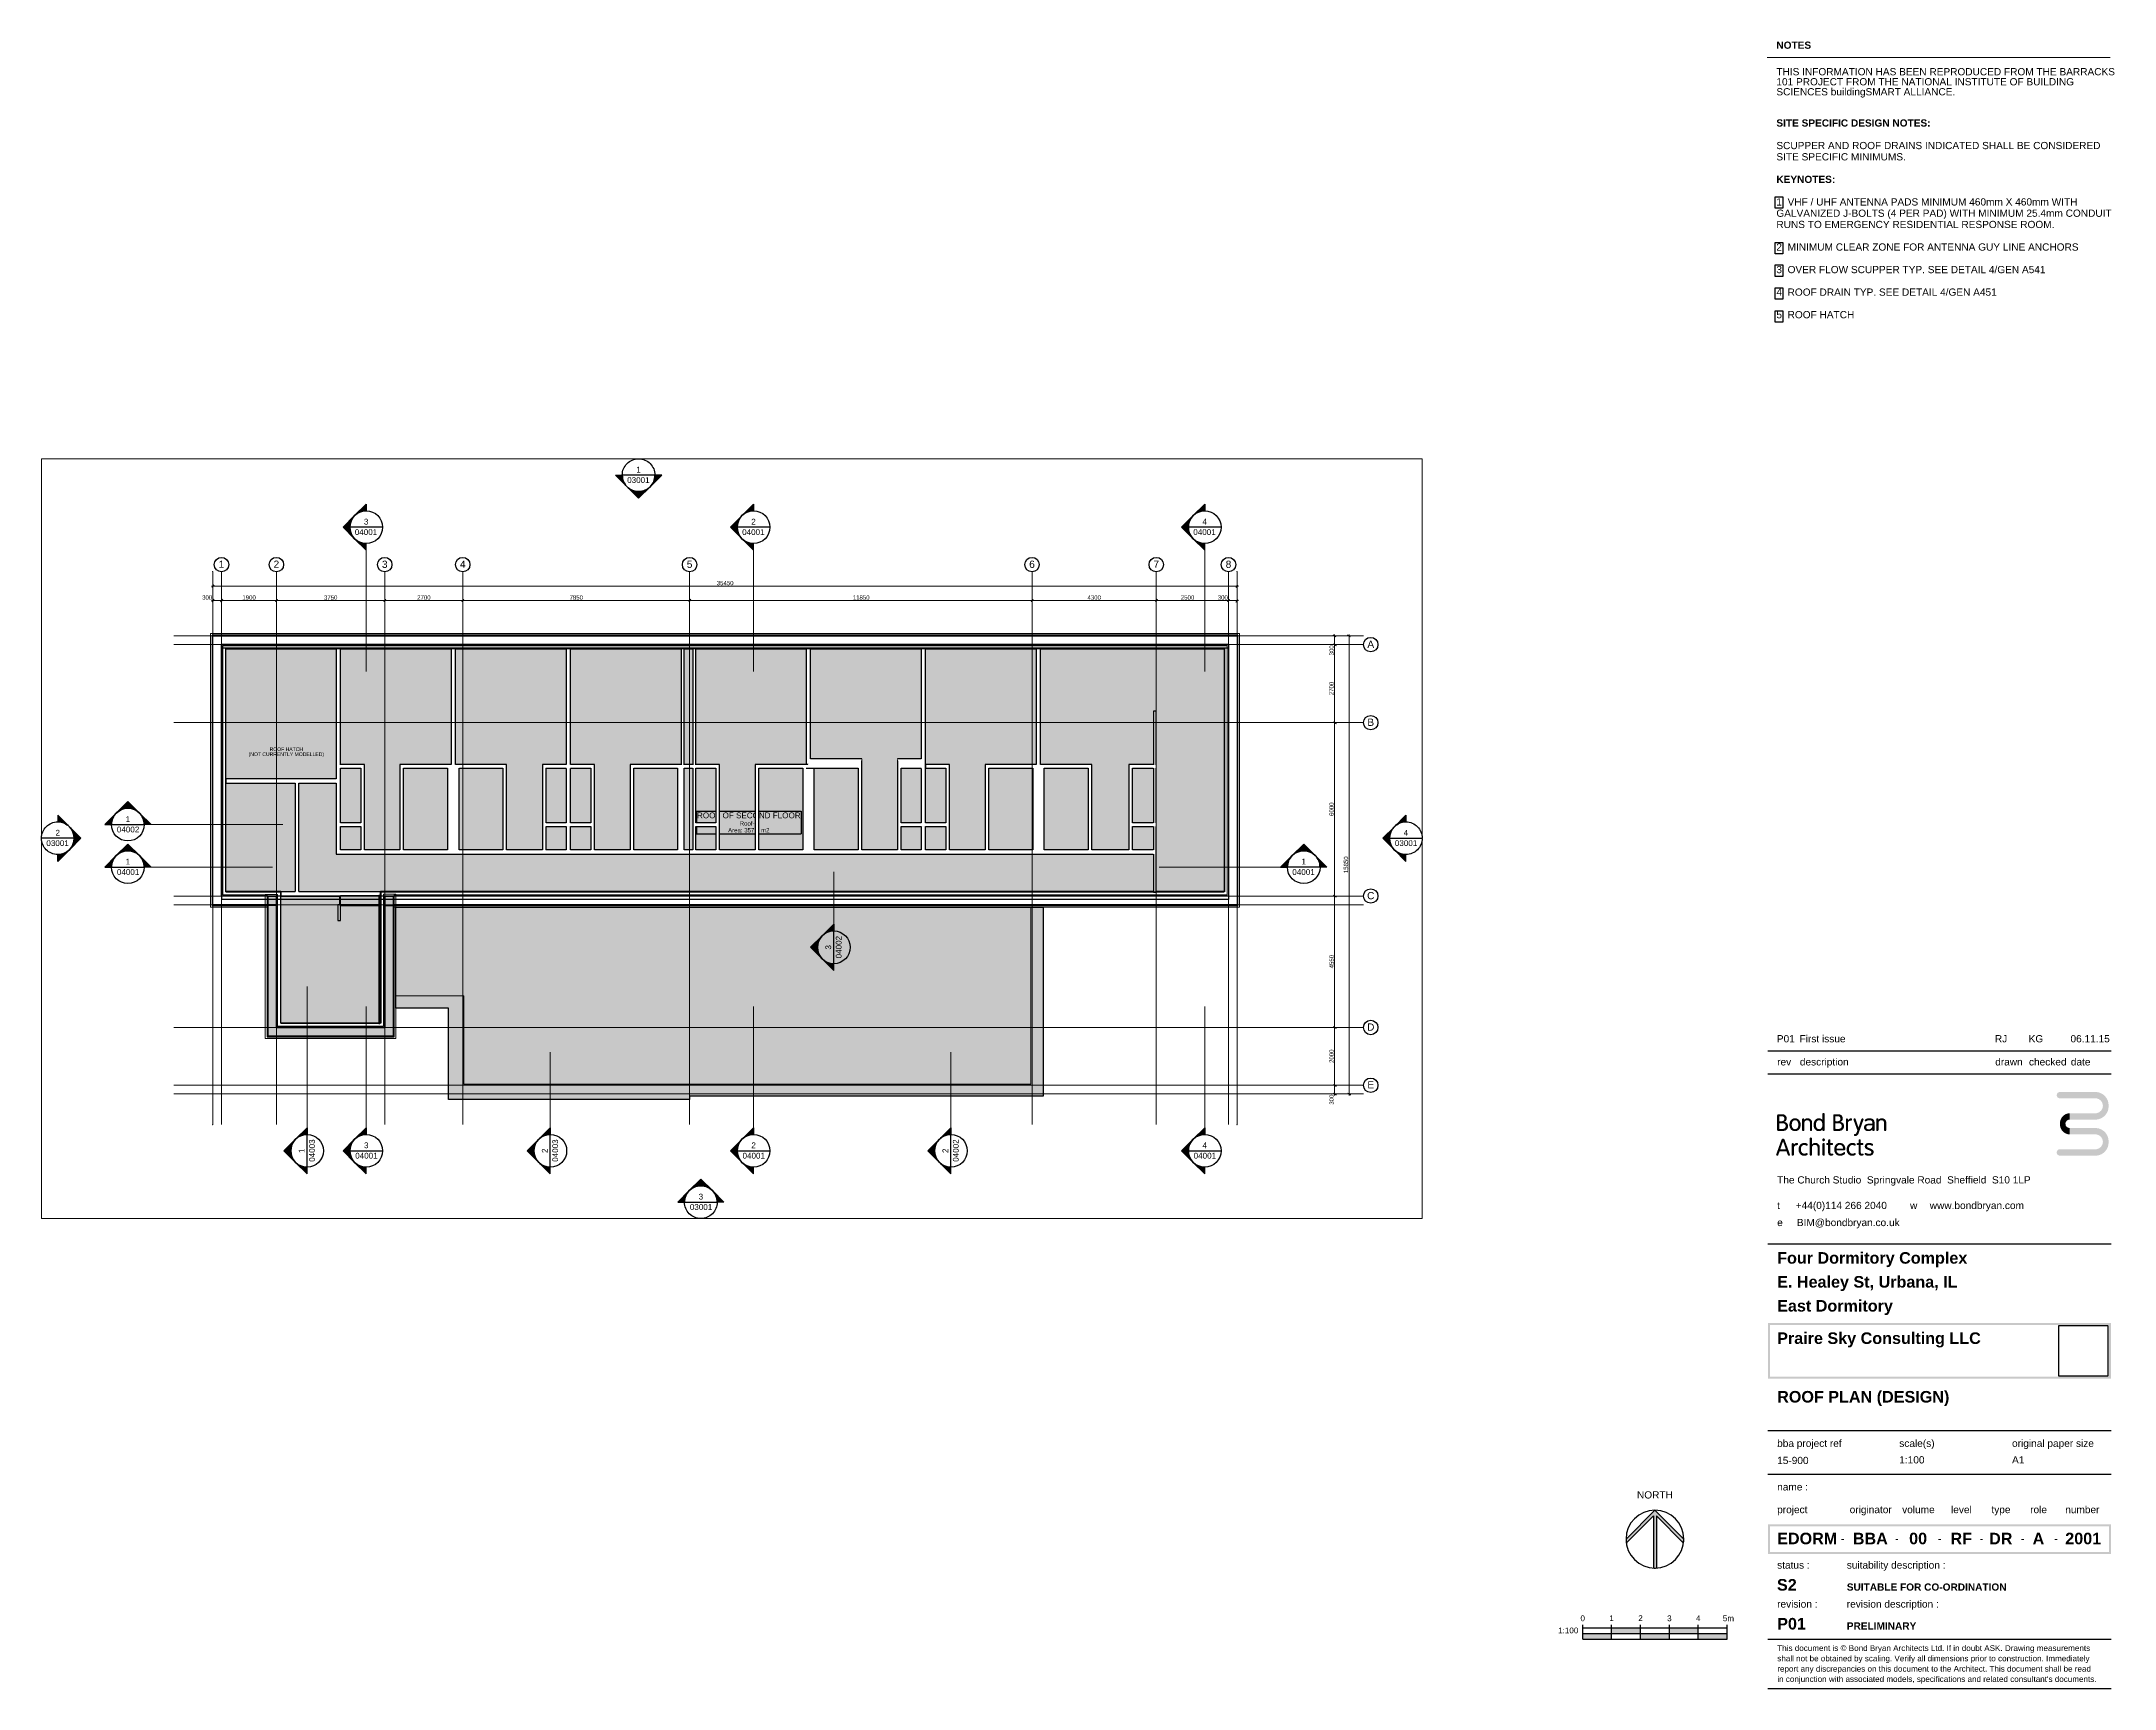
# Paper-space layout '2001 ROOF PLAN (DESIGN)' of a CAD drawing. Header units: millimetres. Extents: x 114 to 831, y 11 to 581.
# The model-space entities are those that its viewports show. They can reach past a viewport. Long polylines and large blocks are cut down to what shows.
import ezdxf
from ezdxf.enums import TextEntityAlignment as Align

# ---------------------------------------------------------------- set-up
doc = ezdxf.new("R2010")
doc.units = ezdxf.units.MM
doc.header["$MEASUREMENT"] = 0
for name, pattern in [('Dashed', [282.222223, 141.111112, -141.111112]), ('Dot & Dashed', [335.138881, 176.388884, -88.194442, 0, -70.555556]), ('Hidden Line', [195.611112, 141.111112, -54.5]), ('Long Dashed', [529.166651, 317.499995, -211.666656]), ('Wipeout_Contour', [1000, 0, -1000])]:
    doc.linetypes.add(name, pattern=pattern)
for name, color, linetype in [('A-Ee_40_20-M_GeneralFFAndEInternalFixed', 7, 'Continuous'), ('A-Zz_20_80_10-P_Barscale', 7, 'Continuous'), ('A-Zz_20_80_55-P_NorthPoint', 7, 'Continuous'), ('A-Zz_30_30-P_ExternalReferenceDrawing', 7, 'Continuous'), ('A-Zz_60_50_30-P_MarkerElevation', 7, 'Continuous'), ('A-Zz_60_50_80-P_MarkerSection', 7, 'Continuous'), ('NewA-Ee_25_10-M_WallsExternal', 7, 'Continuous'), ('NewA-Ee_25_10-M_WallsInternal', 7, 'Continuous'), ('NewA-Ee_30_10-M_Roofs', 7, 'Continuous'), ('NewA-SL-M_SpacesExternal', 7, 'Continuous'), ('NewA-Zz_20_20-D_DimensionGrid', 7, 'Continuous'), ('NewA-Zz_35_40_80-M_GridStructural', 7, 'Continuous'), ('NewA-Zz_60_50_90-P_VoidOpening', 7, 'Continuous')]:
    doc.layers.add(name, color=color, linetype=linetype)
doc.layers.add('NonPlottable_A-Zz_30_30-P_ExternalReferenceDrawing', color=7, linetype='Continuous', plot=False)
doc.layers.add('NonPlottable_L-Zz_30_30-P_ExternalReference', color=7, linetype='Continuous', plot=False)
doc.styles.add('GENERATED_STYLE_1', font='')
doc.styles.add('GENERATED_STYLE_2', font='')
doc.styles.get('GENERATED_STYLE_1').set_extended_font_data('Arial')
doc.styles.get('GENERATED_STYLE_2').set_extended_font_data('Arial', bold=True)
doc.dimstyles.new('GENERATED_STYLE__1', dxfattribs={"dimtxt": 150, "dimasz": 76, "dimexe": 0.18, "dimexo": 300, "dimgap": 0.09, "dimtad": 1, "dimdec": 0, "dimzin": 0, "dimdsep": 46, "dimtxsty": 'GENERATED_STYLE_1', "dimblk": 'ARROWHEAD_2', "dimblk1": 'ARROWHEAD_2', "dimblk2": 'ARROWHEAD_2', "dimcen": 0.09, "dimclrd": 6, "dimclre": 6, "dimclrt": 7, "dimazin": 0, "dimtfac": 1, "dimtdec": 4, "dimtmove": 0, "dimatfit": 3, "dimfxl": 0, "dimtolj": 1, "dimtzin": 0, "dimarcsym": 0})
doc.dimstyles.new('GENERATED_STYLE__2', dxfattribs={"dimtxt": 150, "dimasz": 76, "dimexe": 0.18, "dimexo": 300, "dimgap": 0.09, "dimtad": 1, "dimtih": 1, "dimtoh": 1, "dimdec": 0, "dimzin": 0, "dimdsep": 46, "dimtxsty": 'GENERATED_STYLE_1', "dimblk": 'ARROWHEAD_2', "dimblk1": 'ARROWHEAD_2', "dimblk2": 'ARROWHEAD_2', "dimcen": 0.09, "dimclrd": 6, "dimclre": 6, "dimclrt": 7, "dimazin": 0, "dimtfac": 1, "dimtdec": 4, "dimtmove": 0, "dimatfit": 3, "dimfxl": 0, "dimtolj": 1, "dimtzin": 0, "dimarcsym": 0})

psp = doc.layouts.new('2001 ROOF PLAN (DESIGN)')

# ---------------------------------------------------------------- texts
at = {"linetype": 'Continuous'}
for s, insert, char_height, attachment_point, style in [('\\A1;{\\fArial|b1|i0|c0|p34;NOTES}', (714.16, 581.05), 2.5, 1, 'GENERATED_STYLE_2'), ('\\A1;{\\fArial|b0|i0|c0|p34;P01}', (714.32, 237.16), 2.5, 1, 'GENERATED_STYLE_1'), ('\\A1;{\\fArial|b0|i0|c0|p34;First issue}', (722.18, 237.16), 2.5, 1, 'GENERATED_STYLE_1'), ('\\A1;{\\fArial|b0|i0|c0|p34;RJ}', (789.79, 237.16), 2.5, 1, 'GENERATED_STYLE_1'), ('\\A1;{\\fArial|b0|i0|c0|p34;KG}', (801.47, 237.16), 2.5, 1, 'GENERATED_STYLE_1'), ('\\A1;{\\fArial|b0|i0|c0|p34;06.11.15}', (815.95, 237.16), 2.5, 1, 'GENERATED_STYLE_1'), ('\\A1;{\\fArial|b0|i0|c0|p34;rev}', (714.43, 229.16), 2.5, 1, 'GENERATED_STYLE_1'), ('\\A1;{\\fArial|b0|i0|c0|p34;description}', (722.29, 229.16), 2.5, 1, 'GENERATED_STYLE_1'), ('\\A1;{\\fArial|b0|i0|c0|p34;drawn}', (789.9, 229.16), 2.5, 1, 'GENERATED_STYLE_1'), ('\\A1;{\\fArial|b0|i0|c0|p34;checked}', (801.58, 229.16), 2.5, 1, 'GENERATED_STYLE_1'), ('\\A1;{\\fArial|b0|i0|c0|p34;date}', (816.06, 229.16), 2.5, 1, 'GENERATED_STYLE_1'), ('\\A1;{\\fArial|b0|i0|c0|p34;The Church Studio\\fArial|b0|i0|c0|p34;  \\fArial|b0|i0|c0|p34;Springvale Road\\fArial|b0|i0|c0|p34;  \\fArial|b0|i0|c0|p34;Sheffield\\fArial|b0|i0|c0|p34;  \\fArial|b0|i0|c0|p34;S10 1LP}', (714.43, 188.31), 2.5, 1, 'GENERATED_STYLE_1'), ('\\A1;{\\fArial|b0|i0|c0|p34;+44(0)114 266 2040}', (720.86, 179.46), 2.5, 1, 'GENERATED_STYLE_1'), ('\\A1;{\\fArial|b0|i0|c0|p34;www.bondbryan.com}', (767.24, 179.46), 2.5, 1, 'GENERATED_STYLE_1'), ('\\A1;{\\fArial|b0|i0|c0|p34;BIM@bondbryan.co.uk}', (721.25, 173.56), 2.5, 1, 'GENERATED_STYLE_1'), ('\\A1;{\\fArial|b1|i0|c0|p34;Four Dormitory Complex}', (714.43, 162.05), 4, 1, 'GENERATED_STYLE_2'), ('\\A1;{\\fArial|b1|i0|c0|p34;E. Healey St, Urbana, IL}', (714.43, 153.77), 4, 1, 'GENERATED_STYLE_2'), ('\\A1;{\\fArial|b1|i0|c0|p34;East Dormitory}', (714.43, 145.48), 4, 1, 'GENERATED_STYLE_2'), ('\\A1;{\\fArial|b1|i0|c0|p34;Praire Sky Consulting LLC}', (714.43, 134.27), 4, 1, 'GENERATED_STYLE_2'), ('\\A1;{\\fArial|b1|i0|c0|p34;ROOF PLAN (DESIGN)}', (714.43, 113.99), 4, 1, 'GENERATED_STYLE_2'), ('\\A1;{\\fArial|b0|i0|c0|p34;15-900}', (714.43, 88.67), 2.5, 7, 'GENERATED_STYLE_1'), ('\\A1;{\\fArial|b0|i0|c0|p34;1:100}', (756.69, 91.41), 2.5, 1, 'GENERATED_STYLE_1'), ('\\A1;{\\fArial|b0|i0|c0|p34;A1}', (795.72, 91.41), 2.5, 1, 'GENERATED_STYLE_1'), ('\\A1;{\\fArial|b0|i0|c0|p34;name :}', (714.43, 82.06), 2.5, 1, 'GENERATED_STYLE_1'), ('\\A1;{\\fArial|b1|i0|c0|p34;EDORM}', (714.43, 62.91), 4, 4, 'GENERATED_STYLE_2'), ('\\A1;{\\fArial|b1|i0|c0|p34;BBA}', (746.67, 62.91), 4, 5, 'GENERATED_STYLE_2'), ('\\A1;{\\fArial|b1|i0|c0|p34;00}', (763.21, 62.91), 4, 5, 'GENERATED_STYLE_2'), ('\\A1;{\\fArial|b1|i0|c0|p34;RF}', (778.13, 62.91), 4, 5, 'GENERATED_STYLE_2'), ('\\A1;{\\fArial|b1|i0|c0|p34;DR}', (791.82, 62.91), 4, 5, 'GENERATED_STYLE_2'), ('\\A1;{\\fArial|b1|i0|c0|p34;A}', (804.85, 62.91), 4, 5, 'GENERATED_STYLE_2'), ('\\A1;{\\fArial|b1|i0|c0|p34;2001}', (814.13, 60.88), 4, 7, 'GENERATED_STYLE_2'), ('\\A1;{\\fArial|b0|i0|c0|p34;-}', (736.51, 64.11), 2.5, 1, 'GENERATED_STYLE_1'), ('\\A1;{\\fArial|b0|i0|c0|p34;-}', (755.24, 64.11), 2.5, 1, 'GENERATED_STYLE_1'), ('\\A1;{\\fArial|b0|i0|c0|p34;-}', (770.08, 64.11), 2.5, 1, 'GENERATED_STYLE_1'), ('\\A1;{\\fArial|b0|i0|c0|p34;-}', (784.55, 64.11), 2.5, 1, 'GENERATED_STYLE_1'), ('\\A1;{\\fArial|b0|i0|c0|p34;-}', (798.83, 64.11), 2.5, 1, 'GENERATED_STYLE_1'), ('\\A1;{\\fArial|b0|i0|c0|p34;-}', (810.35, 64.11), 2.5, 1, 'GENERATED_STYLE_1'), ('\\A1;{\\fArial|b1|i0|c0|p34;S2}', (717.79, 48.91), 4, 2, 'GENERATED_STYLE_2'), ('\\A1;{\\fArial|b1|i0|c0|p34;SUITABLE FOR CO-ORDINATION}', (738.53, 47.38), 2.5, 1, 'GENERATED_STYLE_2'), ('\\A1;{\\fArial|b1|i0|c0|p34;P01}', (714.43, 35.43), 4, 1, 'GENERATED_STYLE_2'), ('\\A1;{\\fArial|b1|i0|c0|p34;PRELIMINARY}', (738.53, 33.91), 2.5, 1, 'GENERATED_STYLE_2')]:
    psp.add_mtext(s, dxfattribs=dict(at, insert=insert, char_height=char_height, attachment_point=attachment_point, style=style))
at = {"linetype": 'Continuous', "char_height": 2.5, "attachment_point": 1}
for s, insert, line_spacing_factor, style in [('\\A1;{\\fArial|b0|i0|c0|p34;THIS INFORMATION HAS BEEN REPRODUCED FROM THE BARRACKS\\P\\fArial|b0|i0|c0|p34;101 PROJECT FROM THE NATIONAL INSTITUTE OF BUILDING\\P\\fArial|b0|i0|c0|p34;SCIENCES buildingSMART ALLIANCE.}', (714.16, 571.87), 0.833747, 'GENERATED_STYLE_1'), ('\\A1;{\\fArial|b1|i0|c0|p34;SITE SPECIFIC DESIGN NOTES:\\P\\fArial|b0|i0|c0|p34;\\P\\fArial|b0|i0|c0|p34;SCUPPER AND ROOF DRAINS INDICATED SHALL BE CONSIDERED\\P\\fArial|b0|i0|c0|p34;SITE SPECIFIC MINIMUMS.\\P\\fArial|b0|i0|c0|p34;\\P\\fArial|b1|i0|c0|p34;KEYNOTES:\\P\\fArial|b0|i0|c0|p34;\\P\\fArial|b0|i0|c0|p34;1  VHF / UHF ANTENNA PADS MINIMUM 460mm X 460mm WITH\\P\\fArial|b0|i0|c0|p34;GALVANIZED J-BOLTS (4 PER PAD) WITH MINIMUM 25.4mm CONDUIT\\P\\fArial|b0|i0|c0|p34;RUNS TO EMERGENCY RESIDENTIAL RESPONSE ROOM.\\P\\fArial|b0|i0|c0|p34;\\P\\fArial|b0|i0|c0|p34;2  MINIMUM CLEAR ZONE FOR ANTENNA GUY LINE ANCHORS\\P\\fArial|b0|i0|c0|p34;\\P\\fArial|b0|i0|c0|p34;3  OVER FLOW SCUPPER TYP. SEE DETAIL 4/GEN A541\\P\\fArial|b0|i0|c0|p34;\\P\\fArial|b0|i0|c0|p34;4  ROOF DRAIN TYP. SEE DETAIL 4/GEN A451\\P\\fArial|b0|i0|c0|p34;\\P\\fArial|b0|i0|c0|p34;5  ROOF HATCH}', (714.16, 554.12), 0.936422, 'GENERATED_STYLE_2')]:
    psp.add_mtext(s, dxfattribs=dict(at, insert=insert, line_spacing_factor=line_spacing_factor, style=style))
at = {"color": 8, "linetype": 'Continuous', "lineweight": 13, "char_height": 2.5, "attachment_point": 1, "style": 'GENERATED_STYLE_1'}
for s, insert in [('\\A1;{\\fArial|b0|i0|c0|p34;t}', (714.43, 179.46)), ('\\A1;{\\fArial|b0|i0|c0|p34;e}', (714.43, 173.56)), ('\\A1;{\\fArial|b0|i0|c0|p34;w}', (760.42, 179.46)), ('\\A1;{\\fArial|b0|i0|c0|p34;bba project ref}', (714.43, 97.14)), ('\\A1;{\\fArial|b0|i0|c0|p34;scale(s)}', (756.69, 97.14)), ('\\A1;{\\fArial|b0|i0|c0|p34;original paper size}', (795.72, 97.14)), ('\\A1;{\\fArial|b0|i0|c0|p34;project}', (714.43, 74.2)), ('\\A1;{\\fArial|b0|i0|c0|p34;originator}', (739.53, 74.2)), ('\\A1;{\\fArial|b0|i0|c0|p34;volume}', (757.69, 74.2)), ('\\A1;{\\fArial|b0|i0|c0|p34;level}', (774.61, 74.2)), ('\\A1;{\\fArial|b0|i0|c0|p34;type}', (788.58, 74.2)), ('\\A1;{\\fArial|b0|i0|c0|p34;role}', (801.99, 74.2)), ('\\A1;{\\fArial|b0|i0|c0|p34;number}', (814.13, 74.2)), ('\\A1;{\\fArial|b0|i0|c0|p34;status :}', (714.43, 55)), ('\\A1;{\\fArial|b0|i0|c0|p34;suitability description :}', (738.53, 55)), ('\\A1;{\\fArial|b0|i0|c0|p34;revision :}', (714.43, 41.52)), ('\\A1;{\\fArial|b0|i0|c0|p34;revision description :}', (738.53, 41.52))]:
    psp.add_mtext(s, dxfattribs=dict(at, insert=insert))
at = {"linetype": 'Continuous', "insert": (714.48, 26), "char_height": 2, "width": 110.8507, "attachment_point": 1, "line_spacing_factor": 1.072162, "style": 'GENERATED_STYLE_1'}
psp.add_mtext("\\A1;{\\fArial|b0|i0|c0|p34;This document is © Bond Bryan Architects Ltd. If in doubt ASK. Drawing measurements shall not be obtained by scaling. Verify all dimensions prior to construction. Immediately report any discrepancies on this document to the Architect. This document shall be read in conjunction with associated models, specifications and related consultant's documents.}", dxfattribs=at)

msp = doc.modelspace()

# ---------------------------------------------------------------- texts
at = {"linetype": 'Continuous', "insert": (2243.4, 11693.2), "char_height": 125, "attachment_point": 2, "line_spacing_factor": 0.827939, "style": 'GENERATED_STYLE_1'}
msp.add_mtext('\\A1;{\\fArial|b0|i0|c0|p34;ROOF HATCH\\P\\fArial|b0|i0|c0|p34;(NOT CURRENTLY MODELLED)}', dxfattribs=at)

# ---------------------------------------------------------------- blocks, each defined once
blk = doc.blocks.new('North Symbol 19[1]', base_point=(672.13, 62.71))
at = {"layer": 'A-Zz_20_80_55-P_NorthPoint', "linetype": 'Continuous'}
for points in [[(672.13, 72.71), (662.13, 62.71, 0.035137), (662.23, 61.31), (671.63, 70.8), (671.63, 52.73, 0.012506), (672.13, 52.71)], [(672.13, 72.71), (672.13, 52.71, 0.012506), (672.63, 52.73), (672.63, 70.8), (682.03, 61.31, 0.035137), (682.13, 62.71)]]:
    blk.add_hatch(color=256, dxfattribs=at).paths.add_polyline_path(points)
for p, q in [((672.13, 72.71), (662.13, 62.71)), ((672.13, 72.71), (682.13, 62.71)), ((662.23, 61.31), (671.63, 70.8)), ((671.63, 70.8), (671.63, 52.73)), ((682.03, 61.31), (672.63, 70.8)), ((672.63, 70.8), (672.63, 52.73))]:
    blk.add_line(p, q, dxfattribs=at)
for start, end in [(0, 180), (180, 0), (180, 188.04947), (351.95053, 0), (267.13402, 270), (270, 272.86598)]:
    blk.add_arc((672.13, 62.71), 10, start, end, dxfattribs=at)
at = {"layer": 'A-Zz_20_80_55-P_NorthPoint', "style": 'GENERATED_STYLE_1'}
blk.add_attdef('txt', text='', height=2.5, dxfattribs=at).set_placement((672.13, 76.03), align=Align.BOTTOM_CENTER)
blk = doc.blocks.new('Scale bar[2]', base_point=(647.13, 28.06))
at = {"layer": 'A-Zz_20_80_10-P_Barscale', "linetype": 'Continuous'}
for points in [[(657.13, 28.06), (657.13, 30.06), (647.13, 30.06), (647.13, 28.06)], [(667.13, 30.06), (667.13, 32.06), (657.13, 32.06), (657.13, 30.06)], [(677.13, 28.06), (677.13, 30.06), (667.13, 30.06), (667.13, 28.06)], [(687.13, 30.06), (687.13, 32.06), (677.13, 32.06), (677.13, 30.06)], [(697.13, 28.06), (697.13, 30.06), (687.13, 30.06), (687.13, 28.06)]]:
    blk.add_hatch(color=256, dxfattribs=at).paths.add_polyline_path(points)
for p, q in [((647.13, 28.06), (647.13, 33.06)), ((647.13, 32.06), (697.13, 32.06)), ((647.13, 30.06), (697.13, 30.06)), ((657.13, 28.06), (657.13, 33.06)), ((667.13, 28.06), (667.13, 33.06)), ((677.13, 28.06), (677.13, 33.06)), ((687.13, 28.06), (687.13, 33.06)), ((697.13, 28.06), (697.13, 33.06)), ((647.13, 28.06), (697.13, 28.06))]:
    blk.add_line(p, q, dxfattribs=at)
at = {"layer": 'A-Zz_20_80_10-P_Barscale', "style": 'GENERATED_STYLE_1'}
for tag, p in [('DUMMY_15', (647.13, 33.71)), ('DUMMY_16', (657.13, 33.74)), ('DUMMY_17', (667.13, 33.74)), ('DUMMY_18', (677.13, 33.71)), ('DUMMY_19', (687.13, 33.74)), ('Dscale', (642.13, 29.51))]:
    blk.add_attdef(tag, text='', height=2, dxfattribs=at).set_placement(p, align=Align.BOTTOM_CENTER)
blk.add_attdef('DUMMY_20', text='', height=2, dxfattribs=at).set_placement((695.63, 33.71), align=Align.BOTTOM_LEFT)
blk = doc.blocks.new('ROOF OF SECOND FLOOR_Roof-2_1_1', base_point=(18250, 9133))
at = {"layer": 'NewA-SL-M_SpacesExternal', "color": 253, "linetype": 'Continuous', "lineweight": 13}
for p, q in [((-383, 15633), (-383, 6167)), ((35233, 15633), (-383, 15633)), ((35233, 6167), (35233, 15633)), ((-383, 6167), (1517, 6167)), ((1517, 6167), (1517, 1617)), ((6033, 1617), (6033, 6167)), ((6033, 6167), (35233, 6167)), ((1517, 1617), (6033, 1617))]:
    blk.add_line(p, q, dxfattribs=at)
at = {"layer": 'NewA-SL-M_SpacesExternal', "linetype": 'Continuous'}
for p, q in [((16439, 9486), (16439, 9172)), ((16439, 9486), (20060, 9486)), ((20060, 9486), (20060, 9172)), ((16439, 9172), (16439, 8936)), ((16439, 8936), (16439, 8701)), ((16439, 8701), (20060, 8701)), ((20060, 9172), (20060, 8936)), ((20060, 8936), (20060, 8701))]:
    blk.add_line(p, q, dxfattribs=at)
at = {"layer": 'NewA-SL-M_SpacesExternal', "color": 5, "lineweight": 70, "style": 'GENERATED_STYLE_1'}
for tag, height, p in [('ROOM_NAME', 200, (18250, 9441)), ('ROOM_NUMBER', 150, (18250, 9138)), ('adj_text', 150, (18250, 8902))]:
    blk.add_attdef(tag, text='', height=height, dxfattribs=at).set_placement(p, align=Align.TOP_CENTER)
blk = doc.blocks.new('Wall_1_1', base_point=(0, 15250))
at = {"color": 254, "linetype": 'Wipeout_Contour', "lineweight": 0, "ltscale": 105923.604133}
blk.add_wipeout([(150, 15100), (34700, 15100), (34716, 15116), (134, 15116)], dxfattribs=at).dxf.layer = 'NewA-Ee_25_10-M_WallsExternal'
at = {"color": 254, "linetype": 'Wipeout_Contour', "lineweight": 0, "ltscale": 106108.098113}
blk.add_wipeout([(134, 15116), (34716, 15116), (34780, 15180), (70, 15180)], dxfattribs=at).dxf.layer = 'NewA-Ee_25_10-M_WallsExternal'
at = {"color": 254, "linetype": 'Wipeout_Contour', "lineweight": 0, "ltscale": 106417.647452}
blk.add_wipeout([(70, 15180), (34780, 15180), (34850, 15250), (0, 15250)], dxfattribs=at).dxf.layer = 'NewA-Ee_25_10-M_WallsExternal'
at = {"color": 254, "linetype": 'Wipeout_Contour', "lineweight": 0, "ltscale": 107278.940045}
blk.add_wipeout([(0, 15250), (34850, 15250), (35150, 15550), (-300, 15550)], dxfattribs=at).dxf.layer = 'NewA-Ee_25_10-M_WallsExternal'
at = {"layer": 'NewA-Ee_25_10-M_WallsExternal', "linetype": 'Continuous', "flags": 128}
blk.add_lwpolyline([(150, 15100), (34700, 15100)], dxfattribs=at)
at = {"color": 254, "linetype": 'Wipeout_Contour', "lineweight": 0, "ltscale": 108046.669458}
blk.add_wipeout([(-305, 15555), (35155, 15555), (35175, 15575), (-325, 15575)], dxfattribs=at).dxf.layer = 'NewA-Ee_25_10-M_WallsExternal'
at = {"layer": 'NewA-Ee_25_10-M_WallsExternal', "linetype": 'Continuous'}
for p, q in [((-305, 15555), (35155, 15555)), ((-300, 15550), (35150, 15550))]:
    blk.add_line(p, q, dxfattribs=at)
at = {"layer": 'NewA-Ee_25_10-M_WallsExternal', "linetype": 'Continuous', "flags": 128}
blk.add_lwpolyline([(35175, 15575), (-325, 15575)], dxfattribs=at)
blk = doc.blocks.new('Wall_2_1', base_point=(0, 15250))
at = {"color": 254, "linetype": 'Wipeout_Contour', "lineweight": 0, "ltscale": 43604.354872}
blk.add_wipeout([(150, 6700), (150, 15100), (134, 15116), (134, 6684)], dxfattribs=at).dxf.layer = 'NewA-Ee_25_10-M_WallsExternal'
at = {"color": 254, "linetype": 'Wipeout_Contour', "lineweight": 0, "ltscale": 43602.462218}
blk.add_wipeout([(134, 6684), (134, 15116), (70, 15180), (70, 6620)], dxfattribs=at).dxf.layer = 'NewA-Ee_25_10-M_WallsExternal'
at = {"color": 254, "linetype": 'Wipeout_Contour', "lineweight": 0, "ltscale": 43600.534272}
blk.add_wipeout([(70, 6620), (70, 15180), (0, 15250), (0, 6550)], dxfattribs=at).dxf.layer = 'NewA-Ee_25_10-M_WallsExternal'
at = {"color": 254, "linetype": 'Wipeout_Contour', "lineweight": 0, "ltscale": 43610.107346}
blk.add_wipeout([(0, 6550), (0, 15250), (-300, 15550), (-300, 6250)], dxfattribs=at).dxf.layer = 'NewA-Ee_25_10-M_WallsExternal'
at = {"layer": 'NewA-Ee_25_10-M_WallsExternal', "linetype": 'Continuous', "flags": 128}
blk.add_lwpolyline([(150, 6700), (150, 15100)], dxfattribs=at)
at = {"color": 254, "linetype": 'Wipeout_Contour', "lineweight": 0, "ltscale": 43622.312418}
blk.add_wipeout([(-305, 6245), (-305, 15555), (-325, 15575), (-325, 6225)], dxfattribs=at).dxf.layer = 'NewA-Ee_25_10-M_WallsExternal'
at = {"layer": 'NewA-Ee_25_10-M_WallsExternal', "linetype": 'Continuous'}
for p, q in [((-305, 6245), (-305, 15555)), ((-300, 6250), (-300, 15550))]:
    blk.add_line(p, q, dxfattribs=at)
at = {"layer": 'NewA-Ee_25_10-M_WallsExternal', "linetype": 'Continuous', "flags": 128}
blk.add_lwpolyline([(-325, 15575), (-325, 6225)], dxfattribs=at)
blk = doc.blocks.new('Wall_3_1', base_point=(34850, 15250))
at = {"color": 254, "linetype": 'Wipeout_Contour', "lineweight": 0, "ltscale": 146401.338081}
blk.add_wipeout([(34700, 15100), (34700, 6700), (34716, 6684), (34716, 15116)], dxfattribs=at).dxf.layer = 'NewA-Ee_25_10-M_WallsExternal'
at = {"color": 254, "linetype": 'Wipeout_Contour', "lineweight": 0, "ltscale": 146569.94219}
blk.add_wipeout([(34716, 15116), (34716, 6684), (34780, 6620), (34780, 15180)], dxfattribs=at).dxf.layer = 'NewA-Ee_25_10-M_WallsExternal'
at = {"color": 254, "linetype": 'Wipeout_Contour', "lineweight": 0, "ltscale": 146852.703903}
blk.add_wipeout([(34780, 15180), (34780, 6620), (34850, 6550), (34850, 15250)], dxfattribs=at).dxf.layer = 'NewA-Ee_25_10-M_WallsExternal'
at = {"color": 254, "linetype": 'Wipeout_Contour', "lineweight": 0, "ltscale": 147638.093119}
blk.add_wipeout([(34850, 15250), (34850, 6550), (35150, 6250), (35150, 15550)], dxfattribs=at).dxf.layer = 'NewA-Ee_25_10-M_WallsExternal'
at = {"layer": 'NewA-Ee_25_10-M_WallsExternal', "linetype": 'Continuous', "flags": 128}
blk.add_lwpolyline([(34700, 15100), (34700, 6700)], dxfattribs=at)
at = {"color": 254, "linetype": 'Wipeout_Contour', "lineweight": 0, "ltscale": 148337.831766}
blk.add_wipeout([(35155, 15555), (35155, 6245), (35175, 6225), (35175, 15575)], dxfattribs=at).dxf.layer = 'NewA-Ee_25_10-M_WallsExternal'
at = {"layer": 'NewA-Ee_25_10-M_WallsExternal', "linetype": 'Continuous'}
for p, q in [((35150, 15550), (35150, 6250)), ((35155, 15555), (35155, 6245))]:
    blk.add_line(p, q, dxfattribs=at)
at = {"layer": 'NewA-Ee_25_10-M_WallsExternal', "linetype": 'Continuous', "flags": 128}
blk.add_lwpolyline([(35175, 6225), (35175, 15575)], dxfattribs=at)
blk = doc.blocks.new('Wall_4_1', base_point=(34850, 6550))
at = {"color": 254, "linetype": 'Wipeout_Contour', "lineweight": 0, "ltscale": 88038.710944}
blk.add_wipeout([(5516, 6684), (34716, 6684), (34700, 6700), (5516, 6700)], dxfattribs=at).dxf.layer = 'NewA-Ee_25_10-M_WallsExternal'
at = {"color": 254, "linetype": 'Wipeout_Contour', "lineweight": 0, "ltscale": 34678.483637}
blk.add_wipeout([(5500, 6700), (5516, 6684), (5516, 6684), (5516, 6700)], dxfattribs=at).dxf.layer = 'NewA-Ee_25_10-M_WallsExternal'
at = {"color": 254, "linetype": 'Wipeout_Contour', "lineweight": 0, "ltscale": 88121.94905}
blk.add_wipeout([(5580, 6620), (34780, 6620), (34716, 6684), (5580, 6684)], dxfattribs=at).dxf.layer = 'NewA-Ee_25_10-M_WallsExternal'
at = {"color": 254, "linetype": 'Wipeout_Contour', "lineweight": 0, "ltscale": 43353.091864}
blk.add_wipeout([(5516, 6683), (5577, 6620), (5580, 6620), (5580, 6684), (5516, 6684)], dxfattribs=at).dxf.layer = 'NewA-Ee_25_10-M_WallsExternal'
at = {"color": 254, "linetype": 'Wipeout_Contour', "lineweight": 0, "ltscale": 88217.434659}
blk.add_wipeout([(5650, 6550), (34850, 6550), (34780, 6620), (5650, 6620)], dxfattribs=at).dxf.layer = 'NewA-Ee_25_10-M_WallsExternal'
at = {"color": 254, "linetype": 'Wipeout_Contour', "lineweight": 0, "ltscale": 43314.966389}
blk.add_wipeout([(5580, 6618), (5645, 6550), (5650, 6550), (5650, 6620), (5580, 6620)], dxfattribs=at).dxf.layer = 'NewA-Ee_25_10-M_WallsExternal'
at = {"color": 254, "linetype": 'Wipeout_Contour', "lineweight": 0, "ltscale": 25970.601111}
blk.add_wipeout([(5580, 6620), (5577, 6620), (5580, 6618)], dxfattribs=at).dxf.layer = 'NewA-Ee_25_10-M_WallsExternal'
at = {"color": 254, "linetype": 'Wipeout_Contour', "lineweight": 0, "ltscale": 88673.26166}
blk.add_wipeout([(5975, 6250), (35150, 6250), (34850, 6550), (5975, 6550)], dxfattribs=at).dxf.layer = 'NewA-Ee_25_10-M_WallsExternal'
at = {"color": 254, "linetype": 'Wipeout_Contour', "lineweight": 0, "ltscale": 34997.076368}
blk.add_wipeout([(5955, 6250), (5975, 6250), (5975, 6550), (5955, 6550)], dxfattribs=at).dxf.layer = 'NewA-Ee_25_10-M_WallsExternal'
at = {"color": 254, "linetype": 'Wipeout_Contour', "lineweight": 0, "ltscale": 34963.167044}
blk.add_wipeout([(5950, 6250), (5955, 6250), (5955, 6550), (5950, 6550)], dxfattribs=at).dxf.layer = 'NewA-Ee_25_10-M_WallsExternal'
at = {"color": 254, "linetype": 'Wipeout_Contour', "lineweight": 0, "ltscale": 43394.65933}
blk.add_wipeout([(5650, 6545), (5936, 6250), (5950, 6250), (5950, 6550), (5650, 6550)], dxfattribs=at).dxf.layer = 'NewA-Ee_25_10-M_WallsExternal'
at = {"color": 254, "linetype": 'Wipeout_Contour', "lineweight": 0, "ltscale": 25943.771249}
blk.add_wipeout([(5650, 6550), (5645, 6550), (5650, 6545)], dxfattribs=at).dxf.layer = 'NewA-Ee_25_10-M_WallsExternal'
at = {"layer": 'NewA-Ee_25_10-M_WallsExternal', "linetype": 'Continuous', "flags": 128}
blk.add_lwpolyline([(34700, 6700), (5500, 6700)], dxfattribs=at)
at = {"color": 254, "linetype": 'Wipeout_Contour', "lineweight": 0, "ltscale": 88697.733038}
blk.add_wipeout([(5975, 6225), (35175, 6225), (35155, 6245), (5975, 6245)], dxfattribs=at).dxf.layer = 'NewA-Ee_25_10-M_WallsExternal'
at = {"color": 254, "linetype": 'Wipeout_Contour', "lineweight": 0, "ltscale": 43137.532822}
blk.add_wipeout([(5955, 6231), (5960, 6225), (5975, 6225), (5975, 6245), (5955, 6245)], dxfattribs=at).dxf.layer = 'NewA-Ee_25_10-M_WallsExternal'
at = {"color": 254, "linetype": 'Wipeout_Contour', "lineweight": 0, "ltscale": 25864.078299}
blk.add_wipeout([(5950, 6245), (5941, 6245), (5950, 6235)], dxfattribs=at).dxf.layer = 'NewA-Ee_25_10-M_WallsExternal'
at = {"layer": 'NewA-Ee_25_10-M_WallsExternal', "linetype": 'Continuous'}
for p, q in [((5950, 6250), (5936, 6250)), ((5950, 6245), (5941, 6245)), ((5955, 6250), (5950, 6250)), ((35150, 6250), (5955, 6250)), ((5975, 6245), (5955, 6245)), ((5955, 6231), (5955, 6245)), ((35155, 6245), (5975, 6245))]:
    blk.add_line(p, q, dxfattribs=at)
at = {"layer": 'NewA-Ee_25_10-M_WallsExternal', "linetype": 'Continuous', "flags": 128}
blk.add_lwpolyline([(5975, 6225), (35175, 6225)], dxfattribs=at)
blk = doc.blocks.new('Wall_5_1', base_point=(0, 15250))
at = {"color": 254, "linetype": 'Wipeout_Contour', "lineweight": 0, "ltscale": 107001.858473}
blk.add_wipeout([(0, 15250), (34850, 15250), (34850, 15550), (0, 15550)], dxfattribs=at).dxf.layer = 'NewA-Ee_25_10-M_WallsExternal'
at = {"color": 254, "linetype": 'Wipeout_Contour', "lineweight": 0, "ltscale": 107464.894087}
blk.add_wipeout([(0, 15555), (34850, 15555), (34850, 15575), (0, 15575)], dxfattribs=at).dxf.layer = 'NewA-Ee_25_10-M_WallsExternal'
at = {"layer": 'NewA-Ee_25_10-M_WallsExternal', "linetype": 'Continuous'}
for p, q in [((0, 15555), (34850, 15555)), ((0, 15550), (34850, 15550))]:
    blk.add_line(p, q, dxfattribs=at)
at = {"layer": 'NewA-Ee_25_10-M_WallsExternal', "linetype": 'Continuous', "flags": 128}
for points in [[(34850, 15575), (0, 15575)], [(0, 15250), (34850, 15250)]]:
    blk.add_lwpolyline(points, dxfattribs=at)
blk = doc.blocks.new('Wall_6_1', base_point=(34850, 15250))
at = {"color": 254, "linetype": 'Wipeout_Contour', "lineweight": 0, "ltscale": 147571.437337}
blk.add_wipeout([(34850, 15250), (34850, 6550), (35150, 6550), (35150, 15250)], dxfattribs=at).dxf.layer = 'NewA-Ee_25_10-M_WallsExternal'
at = {"color": 254, "linetype": 'Wipeout_Contour', "lineweight": 0, "ltscale": 148197.746193}
blk.add_wipeout([(35155, 15250), (35155, 6550), (35175, 6550), (35175, 15250)], dxfattribs=at).dxf.layer = 'NewA-Ee_25_10-M_WallsExternal'
at = {"layer": 'NewA-Ee_25_10-M_WallsExternal', "linetype": 'Continuous'}
for p, q in [((35150, 15250), (35150, 6550)), ((35155, 15250), (35155, 6550))]:
    blk.add_line(p, q, dxfattribs=at)
at = {"layer": 'NewA-Ee_25_10-M_WallsExternal', "linetype": 'Continuous', "flags": 128}
for points in [[(34850, 15250), (34850, 6550)], [(35175, 6550), (35175, 15250)]]:
    blk.add_lwpolyline(points, dxfattribs=at)
blk = doc.blocks.new('Wall_7_1', base_point=(34850, 6550))
at = {"color": 254, "linetype": 'Wipeout_Contour', "lineweight": 0, "ltscale": 87940.978713}
blk.add_wipeout([(34850, 6550), (5650, 6550), (5650, 6250), (34850, 6250)], dxfattribs=at).dxf.layer = 'NewA-Ee_25_10-M_WallsExternal'
at = {"color": 254, "linetype": 'Wipeout_Contour', "lineweight": 0, "ltscale": 87634.693812}
blk.add_wipeout([(34850, 6245), (5650, 6245), (5650, 6225), (34850, 6225)], dxfattribs=at).dxf.layer = 'NewA-Ee_25_10-M_WallsExternal'
at = {"layer": 'NewA-Ee_25_10-M_WallsExternal', "linetype": 'Continuous'}
for p, q in [((34850, 6250), (5650, 6250)), ((34850, 6245), (5650, 6245))]:
    blk.add_line(p, q, dxfattribs=at)
at = {"layer": 'NewA-Ee_25_10-M_WallsExternal', "linetype": 'Continuous', "flags": 128}
for points in [[(34850, 6550), (5650, 6550)], [(5975, 6225), (34850, 6225)]]:
    blk.add_lwpolyline(points, dxfattribs=at)
blk = doc.blocks.new('Wall_8_1', base_point=(0, 6550))
at = {"color": 254, "linetype": 'Wipeout_Contour', "lineweight": 0, "ltscale": 43609.833618}
blk.add_wipeout([(0, 6550), (0, 15250), (-300, 15250), (-300, 6550)], dxfattribs=at).dxf.layer = 'NewA-Ee_25_10-M_WallsExternal'
at = {"color": 254, "linetype": 'Wipeout_Contour', "lineweight": 0, "ltscale": 43621.676075}
blk.add_wipeout([(-305, 6550), (-305, 15250), (-325, 15250), (-325, 6550)], dxfattribs=at).dxf.layer = 'NewA-Ee_25_10-M_WallsExternal'
at = {"layer": 'NewA-Ee_25_10-M_WallsExternal', "linetype": 'Continuous'}
for p, q in [((-305, 6550), (-305, 15250)), ((-300, 6550), (-300, 15250))]:
    blk.add_line(p, q, dxfattribs=at)
at = {"layer": 'NewA-Ee_25_10-M_WallsExternal', "linetype": 'Continuous', "flags": 128}
for points in [[(-325, 15250), (-325, 6550)], [(0, 6550), (0, 15250)]]:
    blk.add_lwpolyline(points, dxfattribs=at)
blk = doc.blocks.new('Wall_9_1', base_point=(1900, 6550))
at = {"color": 254, "linetype": 'Wipeout_Contour', "lineweight": 0, "ltscale": 26883.099167}
blk.add_wipeout([(2034, 6684), (2034, 6683), (2034, 2134), (2050, 2150), (2050, 6684)], dxfattribs=at).dxf.layer = 'NewA-Ee_25_10-M_WallsExternal'
at = {"color": 254, "linetype": 'Wipeout_Contour', "lineweight": 0, "ltscale": 20984.243313}
blk.add_wipeout([(2050, 6700), (2034, 6684), (2050, 6684)], dxfattribs=at).dxf.layer = 'NewA-Ee_25_10-M_WallsExternal'
at = {"color": 254, "linetype": 'Wipeout_Contour', "lineweight": 0, "ltscale": 26544.998875}
blk.add_wipeout([(1973, 6620), (1970, 6618), (1970, 2070), (2034, 2134), (2034, 6620)], dxfattribs=at).dxf.layer = 'NewA-Ee_25_10-M_WallsExternal'
at = {"color": 254, "linetype": 'Wipeout_Contour', "lineweight": 0, "ltscale": 20819.196671}
blk.add_wipeout([(2034, 6620), (2034, 6683), (1973, 6620)], dxfattribs=at).dxf.layer = 'NewA-Ee_25_10-M_WallsExternal'
at = {"color": 254, "linetype": 'Wipeout_Contour', "lineweight": 0, "ltscale": 26093.579407}
blk.add_wipeout([(1905, 6550), (1900, 6545), (1900, 2000), (1970, 2070), (1970, 6550)], dxfattribs=at).dxf.layer = 'NewA-Ee_25_10-M_WallsExternal'
at = {"color": 254, "linetype": 'Wipeout_Contour', "lineweight": 0, "ltscale": 20565.553345}
blk.add_wipeout([(1970, 6550), (1970, 6618), (1905, 6550)], dxfattribs=at).dxf.layer = 'NewA-Ee_25_10-M_WallsExternal'
at = {"color": 254, "linetype": 'Wipeout_Contour', "lineweight": 0, "ltscale": 24518.150502}
blk.add_wipeout([(1614, 6250), (1600, 6235), (1600, 1700), (1900, 2000), (1900, 6250)], dxfattribs=at).dxf.layer = 'NewA-Ee_25_10-M_WallsExternal'
at = {"color": 254, "linetype": 'Wipeout_Contour', "lineweight": 0, "ltscale": 19802.121861}
blk.add_wipeout([(1900, 6250), (1900, 6545), (1614, 6250)], dxfattribs=at).dxf.layer = 'NewA-Ee_25_10-M_WallsExternal'
at = {"layer": 'NewA-Ee_25_10-M_WallsExternal', "linetype": 'Continuous', "flags": 128}
blk.add_lwpolyline([(2050, 2150), (2050, 6700)], dxfattribs=at)
at = {"color": 254, "linetype": 'Wipeout_Contour', "lineweight": 0, "ltscale": 17498.656633}
blk.add_wipeout([(1590, 6225), (1590, 1690), (1595, 1695), (1595, 6225)], dxfattribs=at).dxf.layer = 'NewA-Ee_25_10-M_WallsExternal'
at = {"color": 254, "linetype": 'Wipeout_Contour', "lineweight": 0, "ltscale": 19282.056639}
blk.add_wipeout([(1595, 6231), (1590, 6225), (1595, 6225)], dxfattribs=at).dxf.layer = 'NewA-Ee_25_10-M_WallsExternal'
at = {"layer": 'NewA-Ee_25_10-M_WallsExternal', "linetype": 'Continuous'}
for p, q in [((1595, 6225), (1595, 6231)), ((1595, 1695), (1595, 6225)), ((1600, 1700), (1600, 6235))]:
    blk.add_line(p, q, dxfattribs=at)
at = {"layer": 'NewA-Ee_25_10-M_WallsExternal', "linetype": 'Continuous', "flags": 128}
blk.add_lwpolyline([(1590, 6225), (1590, 1690)], dxfattribs=at)
blk = doc.blocks.new('Wall_10_1', base_point=(1900, 2000))
at = {"color": 254, "linetype": 'Wipeout_Contour', "lineweight": 0, "ltscale": 17738.240501}
blk.add_wipeout([(5500, 2150), (2050, 2150), (2034, 2134), (5516, 2134)], dxfattribs=at).dxf.layer = 'NewA-Ee_25_10-M_WallsExternal'
at = {"color": 254, "linetype": 'Wipeout_Contour', "lineweight": 0, "ltscale": 17671.48378}
blk.add_wipeout([(5516, 2134), (2034, 2134), (1970, 2070), (5580, 2070)], dxfattribs=at).dxf.layer = 'NewA-Ee_25_10-M_WallsExternal'
at = {"color": 254, "linetype": 'Wipeout_Contour', "lineweight": 0, "ltscale": 17561.254409}
blk.add_wipeout([(5580, 2070), (1970, 2070), (1900, 2000), (5650, 2000)], dxfattribs=at).dxf.layer = 'NewA-Ee_25_10-M_WallsExternal'
at = {"color": 254, "linetype": 'Wipeout_Contour', "lineweight": 0, "ltscale": 17274.318884}
blk.add_wipeout([(5650, 2000), (1900, 2000), (1600, 1700), (5950, 1700)], dxfattribs=at).dxf.layer = 'NewA-Ee_25_10-M_WallsExternal'
at = {"layer": 'NewA-Ee_25_10-M_WallsExternal', "linetype": 'Continuous', "flags": 128}
blk.add_lwpolyline([(5500, 2150), (2050, 2150)], dxfattribs=at)
at = {"color": 254, "linetype": 'Wipeout_Contour', "lineweight": 0, "ltscale": 17033.953028}
blk.add_wipeout([(5955, 1695), (1595, 1695), (1590, 1690), (5960, 1690)], dxfattribs=at).dxf.layer = 'NewA-Ee_25_10-M_WallsExternal'
at = {"layer": 'NewA-Ee_25_10-M_WallsExternal', "linetype": 'Continuous'}
for p, q in [((5955, 1695), (1595, 1695)), ((5950, 1700), (1600, 1700))]:
    blk.add_line(p, q, dxfattribs=at)
at = {"layer": 'NewA-Ee_25_10-M_WallsExternal', "linetype": 'Continuous', "flags": 128}
blk.add_lwpolyline([(1590, 1690), (5960, 1690)], dxfattribs=at)
blk = doc.blocks.new('Wall_11_1', base_point=(5650, 2000))
at = {"color": 254, "linetype": 'Wipeout_Contour', "lineweight": 0, "ltscale": 25989.80888}
blk.add_wipeout([(5516, 6684), (5500, 6700), (5500, 6684)], dxfattribs=at).dxf.layer = 'NewA-Ee_25_10-M_WallsExternal'
at = {"color": 254, "linetype": 'Wipeout_Contour', "lineweight": 0, "ltscale": 37806.629324}
blk.add_wipeout([(5500, 6684), (5500, 2150), (5516, 2134), (5516, 6683), (5516, 6684)], dxfattribs=at).dxf.layer = 'NewA-Ee_25_10-M_WallsExternal'
at = {"color": 254, "linetype": 'Wipeout_Contour', "lineweight": 0, "ltscale": 25939.340619}
blk.add_wipeout([(5577, 6620), (5516, 6683), (5516, 6620)], dxfattribs=at).dxf.layer = 'NewA-Ee_25_10-M_WallsExternal'
at = {"color": 254, "linetype": 'Wipeout_Contour', "lineweight": 0, "ltscale": 37795.380486}
blk.add_wipeout([(5516, 6620), (5516, 2134), (5580, 2070), (5580, 6618), (5577, 6620)], dxfattribs=at).dxf.layer = 'NewA-Ee_25_10-M_WallsExternal'
at = {"color": 254, "linetype": 'Wipeout_Contour', "lineweight": 0, "ltscale": 25907.440086}
blk.add_wipeout([(5645, 6550), (5580, 6618), (5580, 6550)], dxfattribs=at).dxf.layer = 'NewA-Ee_25_10-M_WallsExternal'
at = {"color": 254, "linetype": 'Wipeout_Contour', "lineweight": 0, "ltscale": 37842.616314}
blk.add_wipeout([(5580, 6550), (5580, 2070), (5650, 2000), (5650, 6545), (5645, 6550)], dxfattribs=at).dxf.layer = 'NewA-Ee_25_10-M_WallsExternal'
at = {"color": 254, "linetype": 'Wipeout_Contour', "lineweight": 0, "ltscale": 25691.308836}
blk.add_wipeout([(5936, 6250), (5650, 6545), (5650, 6250)], dxfattribs=at).dxf.layer = 'NewA-Ee_25_10-M_WallsExternal'
at = {"layer": 'NewA-Ee_25_10-M_WallsExternal', "linetype": 'Continuous', "flags": 128}
blk.add_lwpolyline([(5500, 6700), (5500, 6684)], dxfattribs=at)
at = {"color": 254, "linetype": 'Wipeout_Contour', "lineweight": 0, "ltscale": 37845.150032}
blk.add_wipeout([(5650, 6250), (5650, 2000), (5950, 1700), (5950, 6235), (5936, 6250)], dxfattribs=at).dxf.layer = 'NewA-Ee_25_10-M_WallsExternal'
at = {"layer": 'NewA-Ee_25_10-M_WallsExternal', "linetype": 'Continuous', "flags": 128}
blk.add_lwpolyline([(5500, 6684), (5500, 2150)], dxfattribs=at)
at = {"color": 254, "linetype": 'Wipeout_Contour', "lineweight": 0, "ltscale": 25851.426961}
blk.add_wipeout([(5955, 6225), (5960, 6225), (5955, 6231)], dxfattribs=at).dxf.layer = 'NewA-Ee_25_10-M_WallsExternal'
at = {"color": 254, "linetype": 'Wipeout_Contour', "lineweight": 0, "ltscale": 29619.055839}
blk.add_wipeout([(5955, 6225), (5955, 1695), (5960, 1690), (5960, 6225)], dxfattribs=at).dxf.layer = 'NewA-Ee_25_10-M_WallsExternal'
at = {"layer": 'NewA-Ee_25_10-M_WallsExternal', "linetype": 'Continuous'}
for p, q in [((5950, 6235), (5950, 1700)), ((5955, 6231), (5955, 6225)), ((5955, 6225), (5955, 1695))]:
    blk.add_line(p, q, dxfattribs=at)
at = {"layer": 'NewA-Ee_25_10-M_WallsExternal', "linetype": 'Continuous', "flags": 128}
blk.add_lwpolyline([(5960, 1690), (5960, 6225)], dxfattribs=at)
blk = doc.blocks.new('Wall_12_1', base_point=(1900, 6550))
at = {"color": 254, "linetype": 'Wipeout_Contour', "lineweight": 0, "ltscale": 27982.534649}
blk.add_wipeout([(2034, 6684), (2034, 6684), (2050, 6700), (2034, 6700)], dxfattribs=at).dxf.layer = 'NewA-Ee_25_10-M_WallsExternal'
at = {"color": 254, "linetype": 'Wipeout_Contour', "lineweight": 0, "ltscale": 27375.808552}
blk.add_wipeout([(2034, 6700), (150, 6700), (134, 6684), (2034, 6684)], dxfattribs=at).dxf.layer = 'NewA-Ee_25_10-M_WallsExternal'
at = {"color": 254, "linetype": 'Wipeout_Contour', "lineweight": 0, "ltscale": 34756.781677}
blk.add_wipeout([(1970, 6620), (1973, 6620), (2034, 6683), (2034, 6684), (1970, 6684)], dxfattribs=at).dxf.layer = 'NewA-Ee_25_10-M_WallsExternal'
at = {"color": 254, "linetype": 'Wipeout_Contour', "lineweight": 0, "ltscale": 27181.565438}
blk.add_wipeout([(1970, 6684), (134, 6684), (70, 6620), (1970, 6620)], dxfattribs=at).dxf.layer = 'NewA-Ee_25_10-M_WallsExternal'
at = {"color": 254, "linetype": 'Wipeout_Contour', "lineweight": 0, "ltscale": 20720.995889}
blk.add_wipeout([(1970, 6618), (1973, 6620), (1970, 6620)], dxfattribs=at).dxf.layer = 'NewA-Ee_25_10-M_WallsExternal'
at = {"color": 254, "linetype": 'Wipeout_Contour', "lineweight": 0, "ltscale": 34341.799445}
blk.add_wipeout([(1900, 6550), (1905, 6550), (1970, 6618), (1970, 6620), (1900, 6620)], dxfattribs=at).dxf.layer = 'NewA-Ee_25_10-M_WallsExternal'
at = {"color": 254, "linetype": 'Wipeout_Contour', "lineweight": 0, "ltscale": 26878.345251}
blk.add_wipeout([(1900, 6620), (70, 6620), (0, 6550), (1900, 6550)], dxfattribs=at).dxf.layer = 'NewA-Ee_25_10-M_WallsExternal'
at = {"color": 254, "linetype": 'Wipeout_Contour', "lineweight": 0, "ltscale": 20457.307441}
blk.add_wipeout([(1900, 6545), (1905, 6550), (1900, 6550)], dxfattribs=at).dxf.layer = 'NewA-Ee_25_10-M_WallsExternal'
at = {"color": 254, "linetype": 'Wipeout_Contour', "lineweight": 0, "ltscale": 33285.009756}
blk.add_wipeout([(1600, 6250), (1614, 6250), (1900, 6545), (1900, 6550), (1600, 6550)], dxfattribs=at).dxf.layer = 'NewA-Ee_25_10-M_WallsExternal'
at = {"layer": 'NewA-Ee_25_10-M_WallsExternal', "linetype": 'Continuous', "flags": 128}
blk.add_lwpolyline([(2050, 6700), (2034, 6700)], dxfattribs=at)
at = {"color": 254, "linetype": 'Wipeout_Contour', "lineweight": 0, "ltscale": 26001.186009}
blk.add_wipeout([(1600, 6550), (0, 6550), (-300, 6250), (1600, 6250)], dxfattribs=at).dxf.layer = 'NewA-Ee_25_10-M_WallsExternal'
at = {"layer": 'NewA-Ee_25_10-M_WallsExternal', "linetype": 'Continuous', "flags": 128}
blk.add_lwpolyline([(2034, 6700), (150, 6700)], dxfattribs=at)
at = {"color": 254, "linetype": 'Wipeout_Contour', "lineweight": 0, "ltscale": 25802.686172}
blk.add_wipeout([(1600, 6245), (1609, 6245), (1614, 6250), (1600, 6250)], dxfattribs=at).dxf.layer = 'NewA-Ee_25_10-M_WallsExternal'
at = {"color": 254, "linetype": 'Wipeout_Contour', "lineweight": 0, "ltscale": 19334.198589}
blk.add_wipeout([(1600, 6235), (1609, 6245), (1600, 6245)], dxfattribs=at).dxf.layer = 'NewA-Ee_25_10-M_WallsExternal'
at = {"color": 254, "linetype": 'Wipeout_Contour', "lineweight": 0, "ltscale": 32163.885855}
blk.add_wipeout([(1575, 6225), (1590, 6225), (1595, 6231), (1595, 6245), (1575, 6245)], dxfattribs=at).dxf.layer = 'NewA-Ee_25_10-M_WallsExternal'
at = {"color": 254, "linetype": 'Wipeout_Contour', "lineweight": 0, "ltscale": 25348.180068}
blk.add_wipeout([(1575, 6245), (-305, 6245), (-325, 6225), (1575, 6225)], dxfattribs=at).dxf.layer = 'NewA-Ee_25_10-M_WallsExternal'
at = {"layer": 'NewA-Ee_25_10-M_WallsExternal', "linetype": 'Continuous'}
for p, q in [((1575, 6245), (-305, 6245)), ((1595, 6250), (-300, 6250)), ((1595, 6245), (1575, 6245)), ((1600, 6250), (1595, 6250)), ((1595, 6231), (1595, 6245)), ((1600, 6245), (1600, 6250)), ((1600, 6235), (1600, 6245))]:
    blk.add_line(p, q, dxfattribs=at)
at = {"layer": 'NewA-Ee_25_10-M_WallsExternal', "linetype": 'Continuous', "flags": 128}
blk.add_lwpolyline([(-325, 6225), (1575, 6225)], dxfattribs=at)
blk = doc.blocks.new('Wall_13_1', base_point=(1900, 6550))
at = {"color": 254, "linetype": 'Wipeout_Contour', "lineweight": 0, "ltscale": 18255.421699}
blk.add_wipeout([(1900, 2000), (1900, 6225), (1600, 6225), (1600, 2000)], dxfattribs=at).dxf.layer = 'NewA-Ee_25_10-M_WallsExternal'
at = {"color": 254, "linetype": 'Wipeout_Contour', "lineweight": 0, "ltscale": 17951.122079}
blk.add_wipeout([(1595, 2000), (1595, 6225), (1575, 6225), (1575, 2000)], dxfattribs=at).dxf.layer = 'NewA-Ee_25_10-M_WallsExternal'
at = {"layer": 'NewA-Ee_25_10-M_WallsExternal', "linetype": 'Continuous'}
for p, q in [((1595, 2000), (1595, 6225)), ((1600, 2000), (1600, 6225))]:
    blk.add_line(p, q, dxfattribs=at)
at = {"layer": 'NewA-Ee_25_10-M_WallsExternal', "linetype": 'Continuous', "flags": 128}
for points in [[(1575, 6225), (1575, 2000)], [(1595, 6225), (1590, 6225)], [(1900, 6225), (1600, 6225)], [(1900, 2000), (1900, 6225)]]:
    blk.add_lwpolyline(points, dxfattribs=at)
blk = doc.blocks.new('Wall_14_1', base_point=(1900, 2000))
at = {"color": 254, "linetype": 'Wipeout_Contour', "lineweight": 0, "ltscale": 17201.422194}
blk.add_wipeout([(5650, 2000), (1900, 2000), (1900, 1700), (5650, 1700)], dxfattribs=at).dxf.layer = 'NewA-Ee_25_10-M_WallsExternal'
at = {"color": 254, "linetype": 'Wipeout_Contour', "lineweight": 0, "ltscale": 16870.806212}
blk.add_wipeout([(5650, 1695), (1900, 1695), (1900, 1675), (5650, 1675)], dxfattribs=at).dxf.layer = 'NewA-Ee_25_10-M_WallsExternal'
at = {"layer": 'NewA-Ee_25_10-M_WallsExternal', "linetype": 'Continuous'}
for p, q in [((5650, 1700), (1900, 1700)), ((5650, 1695), (1900, 1695))]:
    blk.add_line(p, q, dxfattribs=at)
at = {"layer": 'NewA-Ee_25_10-M_WallsExternal', "linetype": 'Continuous', "flags": 128}
for points in [[(5650, 2000), (1900, 2000)], [(1900, 1675), (5650, 1675)]]:
    blk.add_lwpolyline(points, dxfattribs=at)
blk = doc.blocks.new('Wall_15_1', base_point=(5650, 2000))
at = {"color": 254, "linetype": 'Wipeout_Contour', "lineweight": 0, "ltscale": 29288.546868}
blk.add_wipeout([(5650, 6225), (5650, 2000), (5950, 2000), (5950, 6225)], dxfattribs=at).dxf.layer = 'NewA-Ee_25_10-M_WallsExternal'
at = {"color": 254, "linetype": 'Wipeout_Contour', "lineweight": 0, "ltscale": 29825.318989}
blk.add_wipeout([(5955, 6225), (5955, 2000), (5975, 2000), (5975, 6225)], dxfattribs=at).dxf.layer = 'NewA-Ee_25_10-M_WallsExternal'
at = {"layer": 'NewA-Ee_25_10-M_WallsExternal', "linetype": 'Continuous'}
for p, q in [((5950, 6225), (5950, 2000)), ((5955, 6225), (5955, 2000))]:
    blk.add_line(p, q, dxfattribs=at)
at = {"layer": 'NewA-Ee_25_10-M_WallsExternal', "linetype": 'Continuous', "flags": 128}
for points in [[(5650, 6225), (5950, 6225)], [(5650, 6225), (5650, 2000)], [(5955, 6225), (5960, 6225)], [(5975, 2000), (5975, 6225)]]:
    blk.add_lwpolyline(points, dxfattribs=at)
blk = doc.blocks.new('Wall_16_1', base_point=(1900, 6550))
at = {"color": 254, "linetype": 'Wipeout_Contour', "lineweight": 0, "ltscale": 26152.297269}
blk.add_wipeout([(1900, 6550), (0, 6550), (0, 6250), (1900, 6250)], dxfattribs=at).dxf.layer = 'NewA-Ee_25_10-M_WallsExternal'
at = {"color": 254, "linetype": 'Wipeout_Contour', "lineweight": 0, "ltscale": 25506.648876}
blk.add_wipeout([(1900, 6245), (0, 6245), (0, 6225), (1900, 6225)], dxfattribs=at).dxf.layer = 'NewA-Ee_25_10-M_WallsExternal'
at = {"layer": 'NewA-Ee_25_10-M_WallsExternal', "linetype": 'Continuous'}
for p, q in [((1900, 6250), (0, 6250)), ((1900, 6245), (0, 6245))]:
    blk.add_line(p, q, dxfattribs=at)
at = {"layer": 'NewA-Ee_25_10-M_WallsExternal', "linetype": 'Continuous', "flags": 128}
for points in [[(1900, 6550), (0, 6550)], [(0, 6225), (1575, 6225)]]:
    blk.add_lwpolyline(points, dxfattribs=at)
blk = doc.blocks.new('Wall_17_1', base_point=(28197, 15100))
at = {"color": 254, "linetype": 'Wipeout_Contour', "lineweight": 0, "ltscale": 124846.516655}
blk.add_wipeout([(28197, 15100), (28197, 11096), (28347, 11096), (28347, 15100)], dxfattribs=at).dxf.layer = 'NewA-Ee_25_10-M_WallsInternal'
at = {"layer": 'NewA-Ee_25_10-M_WallsInternal', "linetype": 'Continuous', "flags": 128}
for points in [[(28197, 15100), (28197, 11096)], [(28347, 15100), (28197, 15100)], [(28347, 11096), (28347, 15100)]]:
    blk.add_lwpolyline(points, dxfattribs=at)
blk = doc.blocks.new('Wall_18_1', base_point=(24219, 15100))
at = {"color": 254, "linetype": 'Wipeout_Contour', "lineweight": 0, "ltscale": 103031.058949}
blk.add_wipeout([(24219, 8145), (24369, 8145), (24369, 8956), (24219, 8956)], dxfattribs=at).dxf.layer = 'NewA-Ee_25_10-M_WallsInternal'
at = {"color": 254, "linetype": 'Wipeout_Contour', "lineweight": 0, "ltscale": 105185.795512}
blk.add_wipeout([(24219, 9081), (24369, 9081), (24369, 10973), (24219, 10973)], dxfattribs=at).dxf.layer = 'NewA-Ee_25_10-M_WallsInternal'
at = {"layer": 'NewA-Ee_25_10-M_WallsInternal', "linetype": 'Continuous', "flags": 128}
for points in [[(24219, 8956), (24219, 8145)], [(24369, 8145), (24369, 8956)]]:
    blk.add_lwpolyline(points, dxfattribs=at)
at = {"color": 254, "linetype": 'Wipeout_Contour', "lineweight": 0, "ltscale": 110793.516994}
blk.add_wipeout([(24219, 11298), (24369, 11298), (24369, 15100), (24219, 15100)], dxfattribs=at).dxf.layer = 'NewA-Ee_25_10-M_WallsInternal'
at = {"layer": 'NewA-Ee_25_10-M_WallsInternal', "linetype": 'Continuous', "flags": 128}
for points in [[(24219, 15100), (24219, 11298)], [(24369, 15100), (24219, 15100)], [(24369, 11298), (24369, 15100)], [(24219, 10973), (24219, 9081)], [(24369, 9081), (24369, 10973)]]:
    blk.add_lwpolyline(points, dxfattribs=at)
blk = doc.blocks.new('Wall_19_1', base_point=(20239, 15100))
at = {"color": 254, "linetype": 'Wipeout_Contour', "lineweight": 0, "ltscale": 96954.514299}
blk.add_wipeout([(20239, 15100), (20239, 10973), (20389, 11298), (20389, 15100)], dxfattribs=at).dxf.layer = 'NewA-Ee_25_10-M_WallsInternal'
at = {"layer": 'NewA-Ee_25_10-M_WallsInternal', "linetype": 'Continuous', "flags": 128}
for points in [[(20239, 15100), (20239, 10973)], [(20389, 15100), (20239, 15100)], [(20389, 11298), (20389, 15100)]]:
    blk.add_lwpolyline(points, dxfattribs=at)
blk = doc.blocks.new('Wall_20_1', base_point=(11932, 15100))
at = {"color": 254, "linetype": 'Wipeout_Contour', "lineweight": 0, "ltscale": 58975.524857}
blk.add_wipeout([(11932, 8145), (12082, 8145), (12082, 8956), (11932, 8956)], dxfattribs=at).dxf.layer = 'NewA-Ee_25_10-M_WallsInternal'
at = {"color": 254, "linetype": 'Wipeout_Contour', "lineweight": 0, "ltscale": 62636.788356}
blk.add_wipeout([(11932, 9081), (12082, 9081), (12082, 10971), (11932, 10971)], dxfattribs=at).dxf.layer = 'NewA-Ee_25_10-M_WallsInternal'
at = {"layer": 'NewA-Ee_25_10-M_WallsInternal', "linetype": 'Continuous', "flags": 128}
for points in [[(11932, 8956), (11932, 8145)], [(12082, 8145), (12082, 8956)]]:
    blk.add_lwpolyline(points, dxfattribs=at)
at = {"color": 254, "linetype": 'Wipeout_Contour', "lineweight": 0, "ltscale": 71280.873143}
blk.add_wipeout([(11932, 11096), (12082, 11096), (12082, 15100), (11932, 15100)], dxfattribs=at).dxf.layer = 'NewA-Ee_25_10-M_WallsInternal'
at = {"layer": 'NewA-Ee_25_10-M_WallsInternal', "linetype": 'Continuous', "flags": 128}
for points in [[(11932, 15100), (11932, 11096)], [(12082, 15100), (11932, 15100)], [(12082, 11096), (12082, 15100)], [(11932, 10971), (11932, 9081)], [(12082, 9081), (12082, 10971)]]:
    blk.add_lwpolyline(points, dxfattribs=at)
blk = doc.blocks.new('Wall_21_1', base_point=(7952, 15100))
at = {"color": 254, "linetype": 'Wipeout_Contour', "lineweight": 0, "ltscale": 61591.45101}
blk.add_wipeout([(7952, 11096), (8102, 11096), (8102, 15100), (7952, 15100)], dxfattribs=at).dxf.layer = 'NewA-Ee_25_10-M_WallsInternal'
at = {"layer": 'NewA-Ee_25_10-M_WallsInternal', "linetype": 'Continuous', "flags": 128}
for points in [[(7952, 15100), (7952, 11096)], [(8102, 15100), (7952, 15100)], [(8102, 11096), (8102, 15100)]]:
    blk.add_lwpolyline(points, dxfattribs=at)
blk = doc.blocks.new('Wall_22_1', base_point=(3974, 15100))
at = {"color": 254, "linetype": 'Wipeout_Contour', "lineweight": 0, "ltscale": 49324.288451}
blk.add_wipeout([(3974, 15100), (3974, 7995), (4124, 8145), (4124, 15100)], dxfattribs=at).dxf.layer = 'NewA-Ee_25_10-M_WallsInternal'
at = {"layer": 'NewA-Ee_25_10-M_WallsInternal', "linetype": 'Continuous', "flags": 128}
for points in [[(3974, 15100), (3974, 10606)], [(4124, 15100), (3974, 15100)], [(4124, 11096), (4124, 15100)], [(4124, 9081), (4124, 10971)], [(3974, 10456), (3974, 7995)], [(4124, 8145), (4124, 8956)]]:
    blk.add_lwpolyline(points, dxfattribs=at)
blk = doc.blocks.new('Wall_23_1', base_point=(3974, 7995))
at = {"color": 254, "linetype": 'Wipeout_Contour', "lineweight": 0, "ltscale": 84546.416889}
blk.add_wipeout([(3974, 7995), (32250, 7995), (32250, 8145), (4124, 8145)], dxfattribs=at).dxf.layer = 'NewA-Ee_25_10-M_WallsInternal'
at = {"layer": 'NewA-Ee_25_10-M_WallsInternal', "linetype": 'Continuous', "flags": 128}
for points in [[(3974, 7995), (32250, 7995)], [(4823, 8145), (4124, 8145)], [(6176, 8145), (4948, 8145)], [(7822, 8145), (6301, 8145)], [(9742, 8145), (8222, 8145)], [(11105, 8145), (9867, 8145)], [(11932, 8145), (11230, 8145)], [(12783, 8145), (12082, 8145)], [(14141, 8145), (12908, 8145)], [(15786, 8145), (14266, 8145)], [(16311, 8145), (16011, 8145)], [(17113, 8145), (16411, 8145)], [(18471, 8145), (17238, 8145)], [(20117, 8145), (18596, 8145)], [(22037, 8145), (20517, 8145)], [(23393, 8145), (22162, 8145)], [(24219, 8145), (23518, 8145)], [(25071, 8145), (24369, 8145)], [(26429, 8145), (25196, 8145)], [(28074, 8145), (26554, 8145)], [(29995, 8145), (28474, 8145)], [(31398, 8145), (30120, 8145)], [(32250, 8145), (31523, 8145)]]:
    blk.add_lwpolyline(points, dxfattribs=at)
blk = doc.blocks.new('Wall_24_1', base_point=(32350, 11096))
at = {"color": 254, "linetype": 'Wipeout_Contour', "lineweight": 0, "ltscale": 134848.549989}
blk.add_wipeout([(31398, 11096), (31523, 10971), (32250, 10971), (32250, 11096)], dxfattribs=at).dxf.layer = 'NewA-Ee_25_10-M_WallsInternal'
at = {"layer": 'NewA-Ee_25_10-M_WallsInternal', "linetype": 'Continuous', "flags": 128}
for points in [[(32250, 11096), (31398, 11096)], [(31523, 10971), (32250, 10971)]]:
    blk.add_lwpolyline(points, dxfattribs=at)
blk = doc.blocks.new('Wall_25_1', base_point=(30120, 11096))
at = {"color": 254, "linetype": 'Wipeout_Contour', "lineweight": 0, "ltscale": 121432.59203}
blk.add_wipeout([(30120, 11096), (26429, 11096), (26554, 10971), (29995, 10971)], dxfattribs=at).dxf.layer = 'NewA-Ee_25_10-M_WallsInternal'
at = {"layer": 'NewA-Ee_25_10-M_WallsInternal', "linetype": 'Continuous', "flags": 128}
for points in [[(28197, 11096), (26429, 11096)], [(26554, 10971), (28074, 10971)], [(30120, 11096), (28347, 11096)], [(28474, 10971), (29995, 10971)]]:
    blk.add_lwpolyline(points, dxfattribs=at)
blk = doc.blocks.new('Wall_26_1', base_point=(25196, 11096))
at = {"color": 254, "linetype": 'Wipeout_Contour', "lineweight": 0, "ltscale": 108398.469222}
blk.add_wipeout([(25196, 11096), (24369, 11096), (24369, 10971), (25071, 10971)], dxfattribs=at).dxf.layer = 'NewA-Ee_25_10-M_WallsInternal'
at = {"layer": 'NewA-Ee_25_10-M_WallsInternal', "linetype": 'Continuous', "flags": 128}
for points in [[(25196, 11096), (24369, 11096)], [(24369, 11096), (24369, 10971)], [(24369, 10971), (25071, 10971)]]:
    blk.add_lwpolyline(points, dxfattribs=at)
blk = doc.blocks.new('Wall_27_1', base_point=(20517, 11096))
at = {"color": 254, "linetype": 'Wipeout_Contour', "lineweight": 0, "ltscale": 89378.64204}
blk.add_wipeout([(20517, 11096), (18471, 11096), (18596, 10971), (20117, 10971)], dxfattribs=at).dxf.layer = 'NewA-Ee_25_10-M_WallsInternal'
at = {"layer": 'NewA-Ee_25_10-M_WallsInternal', "linetype": 'Continuous', "flags": 128}
for points in [[(20517, 11096), (18471, 11096)], [(18596, 10971), (20117, 10971)]]:
    blk.add_lwpolyline(points, dxfattribs=at)
blk = doc.blocks.new('Wall_28_1', base_point=(17238, 11096))
at = {"color": 254, "linetype": 'Wipeout_Contour', "lineweight": 0, "ltscale": 75357.749507}
blk.add_wipeout([(14141, 11096), (14266, 10971), (16311, 10971), (16311, 11096)], dxfattribs=at).dxf.layer = 'NewA-Ee_25_10-M_WallsInternal'
at = {"layer": 'NewA-Ee_25_10-M_WallsInternal', "linetype": 'Continuous', "flags": 128}
for points in [[(15911, 11096), (14141, 11096)], [(14266, 10971), (15786, 10971)]]:
    blk.add_lwpolyline(points, dxfattribs=at)
at = {"color": 254, "linetype": 'Wipeout_Contour', "lineweight": 0, "ltscale": 80379.819867}
blk.add_wipeout([(16411, 11096), (16411, 10971), (17113, 10971), (17238, 11096)], dxfattribs=at).dxf.layer = 'NewA-Ee_25_10-M_WallsInternal'
at = {"layer": 'NewA-Ee_25_10-M_WallsInternal', "linetype": 'Continuous', "flags": 128}
for points in [[(16311, 11096), (16011, 11096)], [(16011, 10971), (16311, 10971)], [(17238, 11096), (16411, 11096)], [(16411, 10971), (17113, 10971)]]:
    blk.add_lwpolyline(points, dxfattribs=at)
blk = doc.blocks.new('Wall_29_1', base_point=(12908, 11096))
at = {"color": 254, "linetype": 'Wipeout_Contour', "lineweight": 0, "ltscale": 65266.786412}
blk.add_wipeout([(12908, 11096), (11105, 11096), (11230, 10971), (12783, 10971)], dxfattribs=at).dxf.layer = 'NewA-Ee_25_10-M_WallsInternal'
at = {"layer": 'NewA-Ee_25_10-M_WallsInternal', "linetype": 'Continuous', "flags": 128}
for points in [[(11932, 11096), (11105, 11096)], [(11230, 10971), (11932, 10971)], [(12908, 11096), (12082, 11096)], [(12082, 10971), (12783, 10971)]]:
    blk.add_lwpolyline(points, dxfattribs=at)
blk = doc.blocks.new('Wall_30_1', base_point=(9867, 11096))
at = {"color": 254, "linetype": 'Wipeout_Contour', "lineweight": 0, "ltscale": 57041.164008}
blk.add_wipeout([(9867, 11096), (8222, 11096), (8222, 10971), (9742, 10971)], dxfattribs=at).dxf.layer = 'NewA-Ee_25_10-M_WallsInternal'
at = {"layer": 'NewA-Ee_25_10-M_WallsInternal', "linetype": 'Continuous', "flags": 128}
for points in [[(9867, 11096), (8222, 11096)], [(8222, 10971), (9742, 10971)]]:
    blk.add_lwpolyline(points, dxfattribs=at)
blk = doc.blocks.new('Wall_31_1', base_point=(8229, 11096))
at = {"color": 254, "linetype": 'Wipeout_Contour', "lineweight": 0, "ltscale": 52880.879594}
blk.add_wipeout([(8229, 11096), (6176, 11096), (6301, 10971), (8229, 10971)], dxfattribs=at).dxf.layer = 'NewA-Ee_25_10-M_WallsInternal'
at = {"layer": 'NewA-Ee_25_10-M_WallsInternal', "linetype": 'Continuous', "flags": 128}
for points in [[(7952, 11096), (6176, 11096)], [(6301, 10971), (7822, 10971)], [(8229, 11096), (8102, 11096)], [(8222, 10971), (8229, 10971)]]:
    blk.add_lwpolyline(points, dxfattribs=at)
blk = doc.blocks.new('Wall_32_1', base_point=(4948, 11096))
at = {"color": 254, "linetype": 'Wipeout_Contour', "lineweight": 0, "ltscale": 47692.728296}
blk.add_wipeout([(4948, 11096), (4124, 11096), (4124, 10971), (4823, 10971)], dxfattribs=at).dxf.layer = 'NewA-Ee_25_10-M_WallsInternal'
at = {"layer": 'NewA-Ee_25_10-M_WallsInternal', "linetype": 'Continuous', "flags": 128}
for points in [[(4948, 11096), (4124, 11096)], [(4124, 10971), (4823, 10971)]]:
    blk.add_lwpolyline(points, dxfattribs=at)
blk = doc.blocks.new('Wall_33_1', base_point=(4948, 11096))
at = {"color": 254, "linetype": 'Wipeout_Contour', "lineweight": 0, "ltscale": 43130.617197}
blk.add_wipeout([(4823, 10971), (4823, 8145), (4948, 8145), (4948, 11096)], dxfattribs=at).dxf.layer = 'NewA-Ee_25_10-M_WallsInternal'
at = {"layer": 'NewA-Ee_25_10-M_WallsInternal', "linetype": 'Continuous', "flags": 128}
for points in [[(4823, 10971), (4823, 9081)], [(4948, 8145), (4948, 11096)], [(4823, 8956), (4823, 8145)]]:
    blk.add_lwpolyline(points, dxfattribs=at)
blk = doc.blocks.new('Wall_34_1', base_point=(3974, 10606))
at = {"color": 254, "linetype": 'Wipeout_Contour', "lineweight": 0, "ltscale": 43575.710843}
blk.add_wipeout([(3974, 10606), (150, 10606), (150, 10456), (3974, 10456)], dxfattribs=at).dxf.layer = 'NewA-Ee_25_10-M_WallsInternal'
at = {"layer": 'NewA-Ee_25_10-M_WallsInternal', "linetype": 'Continuous', "flags": 128}
for points in [[(3974, 10606), (150, 10606)], [(150, 10606), (150, 10456)], [(150, 10456), (2548, 10456)], [(2673, 10456), (3974, 10456)]]:
    blk.add_lwpolyline(points, dxfattribs=at)
blk = doc.blocks.new('Wall_35_1', base_point=(2673, 10606))
at = {"color": 254, "linetype": 'Wipeout_Contour', "lineweight": 0, "ltscale": 35926.206521}
blk.add_wipeout([(2548, 10456), (2548, 6695), (2673, 6695), (2673, 10456)], dxfattribs=at).dxf.layer = 'NewA-Ee_25_10-M_WallsInternal'
at = {"layer": 'NewA-Ee_25_10-M_WallsInternal', "linetype": 'Continuous', "flags": 128}
for points in [[(2548, 10456), (2548, 6695)], [(2673, 6695), (2673, 10456)]]:
    blk.add_lwpolyline(points, dxfattribs=at)
blk = doc.blocks.new('Wall_36_1', base_point=(6176, 11096))
at = {"color": 254, "linetype": 'Wipeout_Contour', "lineweight": 0, "ltscale": 45872.307003}
blk.add_wipeout([(6176, 11096), (6176, 8145), (6301, 8145), (6301, 10971)], dxfattribs=at).dxf.layer = 'NewA-Ee_25_10-M_WallsInternal'
at = {"layer": 'NewA-Ee_25_10-M_WallsInternal', "linetype": 'Continuous', "flags": 128}
for points in [[(6176, 11096), (6176, 8145)], [(6301, 8145), (6301, 10971)]]:
    blk.add_lwpolyline(points, dxfattribs=at)
blk = doc.blocks.new('Wall_37_1', base_point=(9867, 11096))
at = {"color": 254, "linetype": 'Wipeout_Contour', "lineweight": 0, "ltscale": 55013.556835}
blk.add_wipeout([(9742, 10971), (9742, 8145), (9867, 8145), (9867, 11096)], dxfattribs=at).dxf.layer = 'NewA-Ee_25_10-M_WallsInternal'
at = {"layer": 'NewA-Ee_25_10-M_WallsInternal', "linetype": 'Continuous', "flags": 128}
for points in [[(9742, 10971), (9742, 8145)], [(9867, 8145), (9867, 11096)]]:
    blk.add_lwpolyline(points, dxfattribs=at)
blk = doc.blocks.new('Wall_38_1', base_point=(14141, 11096))
at = {"color": 254, "linetype": 'Wipeout_Contour', "lineweight": 0, "ltscale": 68718.568504}
blk.add_wipeout([(14141, 11096), (14141, 8145), (14266, 8145), (14266, 10971)], dxfattribs=at).dxf.layer = 'NewA-Ee_25_10-M_WallsInternal'
at = {"layer": 'NewA-Ee_25_10-M_WallsInternal', "linetype": 'Continuous', "flags": 128}
for points in [[(14141, 11096), (14141, 8145)], [(14266, 8145), (14266, 10971)]]:
    blk.add_lwpolyline(points, dxfattribs=at)
blk = doc.blocks.new('Wall_39_1', base_point=(12908, 11096))
at = {"color": 254, "linetype": 'Wipeout_Contour', "lineweight": 0, "ltscale": 64288.285909}
blk.add_wipeout([(12783, 10971), (12783, 8145), (12908, 8145), (12908, 11096)], dxfattribs=at).dxf.layer = 'NewA-Ee_25_10-M_WallsInternal'
at = {"layer": 'NewA-Ee_25_10-M_WallsInternal', "linetype": 'Continuous', "flags": 128}
for points in [[(12783, 10971), (12783, 9081)], [(12908, 8145), (12908, 11096)], [(12783, 8956), (12783, 8145)]]:
    blk.add_lwpolyline(points, dxfattribs=at)
blk = doc.blocks.new('Wall_40_1', base_point=(11105, 11096))
at = {"color": 254, "linetype": 'Wipeout_Contour', "lineweight": 0, "ltscale": 59044.836896}
blk.add_wipeout([(11105, 11096), (11105, 8145), (11230, 8145), (11230, 10971)], dxfattribs=at).dxf.layer = 'NewA-Ee_25_10-M_WallsInternal'
at = {"layer": 'NewA-Ee_25_10-M_WallsInternal', "linetype": 'Continuous', "flags": 128}
for points in [[(11105, 11096), (11105, 8145)], [(11230, 9081), (11230, 10971)], [(11230, 8145), (11230, 8956)]]:
    blk.add_lwpolyline(points, dxfattribs=at)
blk = doc.blocks.new('Wall_41_1', base_point=(17238, 11096))
at = {"color": 254, "linetype": 'Wipeout_Contour', "lineweight": 0, "ltscale": 78845.256074}
blk.add_wipeout([(17113, 10971), (17113, 8145), (17238, 8145), (17238, 11096)], dxfattribs=at).dxf.layer = 'NewA-Ee_25_10-M_WallsInternal'
at = {"layer": 'NewA-Ee_25_10-M_WallsInternal', "linetype": 'Continuous', "flags": 128}
for points in [[(17113, 10971), (17113, 9081)], [(17238, 8145), (17238, 11096)], [(17113, 8956), (17113, 8145)]]:
    blk.add_lwpolyline(points, dxfattribs=at)
blk = doc.blocks.new('Wall_42_1', base_point=(18471, 11096))
at = {"color": 254, "linetype": 'Wipeout_Contour', "lineweight": 0, "ltscale": 83629.222248}
blk.add_wipeout([(18471, 11096), (18471, 8145), (18596, 8145), (18596, 10971)], dxfattribs=at).dxf.layer = 'NewA-Ee_25_10-M_WallsInternal'
at = {"layer": 'NewA-Ee_25_10-M_WallsInternal', "linetype": 'Continuous', "flags": 128}
for points in [[(18471, 11096), (18471, 8145)], [(18596, 8145), (18596, 10971)]]:
    blk.add_lwpolyline(points, dxfattribs=at)
blk = doc.blocks.new('Wall_43_1', base_point=(22162, 11298))
at = {"color": 254, "linetype": 'Wipeout_Contour', "lineweight": 0, "ltscale": 96597.332062}
blk.add_wipeout([(22037, 10973), (22037, 8145), (22162, 8145), (22162, 11298)], dxfattribs=at).dxf.layer = 'NewA-Ee_25_10-M_WallsInternal'
at = {"layer": 'NewA-Ee_25_10-M_WallsInternal', "linetype": 'Continuous', "flags": 128}
for points in [[(22037, 10973), (22037, 8145)], [(22162, 8145), (22162, 11298)]]:
    blk.add_lwpolyline(points, dxfattribs=at)
blk = doc.blocks.new('Wall_44_1', base_point=(23393, 11298))
at = {"color": 254, "linetype": 'Wipeout_Contour', "lineweight": 0, "ltscale": 101589.001743}
blk.add_wipeout([(23393, 11298), (23393, 8145), (23518, 8145), (23518, 10973)], dxfattribs=at).dxf.layer = 'NewA-Ee_25_10-M_WallsInternal'
at = {"layer": 'NewA-Ee_25_10-M_WallsInternal', "linetype": 'Continuous', "flags": 128}
for points in [[(23393, 11298), (23393, 8145)], [(23518, 9081), (23518, 10973)], [(23518, 8145), (23518, 8956)]]:
    blk.add_lwpolyline(points, dxfattribs=at)
blk = doc.blocks.new('Wall_45_1', base_point=(25196, 11096))
at = {"color": 254, "linetype": 'Wipeout_Contour', "lineweight": 0, "ltscale": 107736.886709}
blk.add_wipeout([(25071, 10971), (25071, 8145), (25196, 8145), (25196, 11096)], dxfattribs=at).dxf.layer = 'NewA-Ee_25_10-M_WallsInternal'
at = {"layer": 'NewA-Ee_25_10-M_WallsInternal', "linetype": 'Continuous', "flags": 128}
for points in [[(25071, 10971), (25071, 9081)], [(25196, 8145), (25196, 11096)], [(25071, 8956), (25071, 8145)]]:
    blk.add_lwpolyline(points, dxfattribs=at)
blk = doc.blocks.new('Wall_46_1', base_point=(26429, 11096))
at = {"color": 254, "linetype": 'Wipeout_Contour', "lineweight": 0, "ltscale": 112827.390659}
blk.add_wipeout([(26429, 11096), (26429, 8145), (26554, 8145), (26554, 10971)], dxfattribs=at).dxf.layer = 'NewA-Ee_25_10-M_WallsInternal'
at = {"layer": 'NewA-Ee_25_10-M_WallsInternal', "linetype": 'Continuous', "flags": 128}
for points in [[(26429, 11096), (26429, 8145)], [(26554, 8145), (26554, 10971)]]:
    blk.add_lwpolyline(points, dxfattribs=at)
blk = doc.blocks.new('Wall_47_1', base_point=(23393, 9081))
at = {"color": 254, "linetype": 'Wipeout_Contour', "lineweight": 0, "ltscale": 103662.559254}
blk.add_wipeout([(23518, 8956), (25071, 8956), (25071, 9081), (23518, 9081)], dxfattribs=at).dxf.layer = 'NewA-Ee_25_10-M_WallsInternal'
at = {"layer": 'NewA-Ee_25_10-M_WallsInternal', "linetype": 'Continuous', "flags": 128}
for points in [[(24219, 9081), (23518, 9081)], [(23518, 8956), (24219, 8956)], [(25071, 9081), (24369, 9081)], [(24369, 8956), (25071, 8956)]]:
    blk.add_lwpolyline(points, dxfattribs=at)
blk = doc.blocks.new('Wall_48_1', base_point=(30120, 11096))
at = {"color": 254, "linetype": 'Wipeout_Contour', "lineweight": 0, "ltscale": 126319.228508}
blk.add_wipeout([(29995, 10971), (29995, 8145), (30120, 8145), (30120, 11096)], dxfattribs=at).dxf.layer = 'NewA-Ee_25_10-M_WallsInternal'
at = {"layer": 'NewA-Ee_25_10-M_WallsInternal', "linetype": 'Continuous', "flags": 128}
for points in [[(29995, 10971), (29995, 8145)], [(30120, 8145), (30120, 11096)]]:
    blk.add_lwpolyline(points, dxfattribs=at)
blk = doc.blocks.new('Wall_49_1', base_point=(31398, 11096))
at = {"color": 254, "linetype": 'Wipeout_Contour', "lineweight": 0, "ltscale": 131672.762166}
blk.add_wipeout([(31398, 11096), (31398, 8145), (31523, 8145), (31523, 10971)], dxfattribs=at).dxf.layer = 'NewA-Ee_25_10-M_WallsInternal'
at = {"layer": 'NewA-Ee_25_10-M_WallsInternal', "linetype": 'Continuous', "flags": 128}
for points in [[(31398, 11096), (31398, 8145)], [(31523, 9081), (31523, 10971)], [(31523, 8145), (31523, 8956)]]:
    blk.add_lwpolyline(points, dxfattribs=at)
blk = doc.blocks.new('Wall_50_1', base_point=(31398, 9081))
at = {"color": 254, "linetype": 'Wipeout_Contour', "lineweight": 0, "ltscale": 132549.210433}
blk.add_wipeout([(31523, 9081), (31523, 8956), (32250, 8956), (32250, 9081)], dxfattribs=at).dxf.layer = 'NewA-Ee_25_10-M_WallsInternal'
at = {"layer": 'NewA-Ee_25_10-M_WallsInternal', "linetype": 'Continuous', "flags": 128}
for points in [[(32250, 9081), (31523, 9081)], [(31523, 8956), (32250, 8956)]]:
    blk.add_lwpolyline(points, dxfattribs=at)
blk = doc.blocks.new('Wall_51_1', base_point=(32250, 6550))
at = {"color": 254, "linetype": 'Wipeout_Contour', "lineweight": 0, "ltscale": 135572.11185}
blk.add_wipeout([(32350, 6700), (32350, 12948), (32250, 12948), (32250, 6700)], dxfattribs=at).dxf.layer = 'NewA-Ee_25_10-M_WallsInternal'
at = {"layer": 'NewA-Ee_25_10-M_WallsInternal', "linetype": 'Continuous', "flags": 128}
for points in [[(32350, 12948), (32250, 12948)], [(32250, 12948), (32250, 11096)], [(32350, 11096), (32350, 12948)], [(32250, 10971), (32250, 9081)], [(32350, 9081), (32350, 10971)], [(32250, 8956), (32250, 8145)], [(32350, 6700), (32350, 8956)], [(32250, 7995), (32250, 6700)], [(32250, 6700), (32350, 6700)]]:
    blk.add_lwpolyline(points, dxfattribs=at)
blk = doc.blocks.new('Wall_52_1', base_point=(16411, 15100))
at = {"color": 254, "linetype": 'Wipeout_Contour', "lineweight": 0, "ltscale": 81082.36047}
blk.add_wipeout([(16311, 15100), (16311, 8145), (16411, 8145), (16411, 15100)], dxfattribs=at).dxf.layer = 'NewA-Ee_25_10-M_WallsInternal'
at = {"layer": 'NewA-Ee_25_10-M_WallsInternal', "linetype": 'Continuous', "flags": 128}
for points in [[(16311, 15100), (16311, 11096)], [(16411, 15100), (16311, 15100)], [(16411, 11096), (16411, 15100)], [(16311, 10971), (16311, 8145)], [(16411, 9081), (16411, 10971)], [(16411, 8145), (16411, 8956)]]:
    blk.add_lwpolyline(points, dxfattribs=at)
blk = doc.blocks.new('Wall_53_1', base_point=(16011, 15250))
at = {"color": 254, "linetype": 'Wipeout_Contour', "lineweight": 0, "ltscale": 82822.269907}
blk.add_wipeout([(15911, 15100), (15911, 11096), (16011, 11096), (16011, 15100)], dxfattribs=at).dxf.layer = 'NewA-Ee_25_10-M_WallsInternal'
at = {"layer": 'NewA-Ee_25_10-M_WallsInternal', "linetype": 'Continuous', "flags": 128}
for points in [[(15911, 15100), (15911, 11096)], [(16011, 15100), (15911, 15100)], [(16011, 11096), (16011, 15100)]]:
    blk.add_lwpolyline(points, dxfattribs=at)
blk = doc.blocks.new('Wall_54_1', base_point=(3974, 9081))
at = {"color": 254, "linetype": 'Wipeout_Contour', "lineweight": 0, "ltscale": 40287.310975}
blk.add_wipeout([(4124, 8956), (4823, 8956), (4823, 9081), (4124, 9081)], dxfattribs=at).dxf.layer = 'NewA-Ee_25_10-M_WallsInternal'
at = {"layer": 'NewA-Ee_25_10-M_WallsInternal', "linetype": 'Continuous', "flags": 128}
for points in [[(4823, 9081), (4124, 9081)], [(4124, 8956), (4823, 8956)]]:
    blk.add_lwpolyline(points, dxfattribs=at)
blk = doc.blocks.new('Wall_55_1', base_point=(2050, 6695))
at = {"color": 254, "linetype": 'Wipeout_Contour', "lineweight": 0, "ltscale": 29457.079897}
blk.add_wipeout([(2050, 6545), (4122, 6545), (4122, 6695), (2050, 6695)], dxfattribs=at).dxf.layer = 'NewA-Ee_25_10-M_WallsInternal'
at = {"layer": 'NewA-Ee_25_10-M_WallsInternal', "linetype": 'Continuous', "flags": 128}
for points in [[(2548, 6695), (2050, 6695)], [(2050, 6695), (2050, 6545)], [(2050, 6545), (4082, 6545)], [(4122, 6695), (2673, 6695)], [(4122, 6545), (4122, 6570)]]:
    blk.add_lwpolyline(points, dxfattribs=at)
blk = doc.blocks.new('Wall_56_1', base_point=(4122, 6695))
at = {"color": 254, "linetype": 'Wipeout_Contour', "lineweight": 0, "ltscale": 32850.168417}
blk.add_wipeout([(4122, 6570), (5500, 6570), (5500, 6695), (4122, 6695)], dxfattribs=at).dxf.layer = 'NewA-Ee_25_10-M_WallsInternal'
at = {"layer": 'NewA-Ee_25_10-M_WallsInternal', "linetype": 'Continuous', "flags": 128}
for points in [[(5500, 6695), (4122, 6695)], [(4122, 6570), (5500, 6570)], [(5500, 6570), (5500, 6695)]]:
    blk.add_lwpolyline(points, dxfattribs=at)
blk = doc.blocks.new('Wall_57_1', base_point=(16011, 11096))
at = {"color": 254, "linetype": 'Wipeout_Contour', "lineweight": 0, "ltscale": 74361.394308}
blk.add_wipeout([(15786, 10971), (15786, 8145), (16011, 8145), (16011, 10971)], dxfattribs=at).dxf.layer = 'NewA-Ee_25_10-M_WallsInternal'
at = {"layer": 'NewA-Ee_25_10-M_WallsInternal', "linetype": 'Continuous', "flags": 128}
for points in [[(15786, 10971), (15786, 8145)], [(16011, 8145), (16011, 10971)]]:
    blk.add_lwpolyline(points, dxfattribs=at)
blk = doc.blocks.new('Wall_58_1', base_point=(8222, 11096))
at = {"color": 254, "linetype": 'Wipeout_Contour', "lineweight": 0, "ltscale": 50049.947104}
blk.add_wipeout([(7822, 10971), (7822, 8145), (8222, 8145), (8222, 10971)], dxfattribs=at).dxf.layer = 'NewA-Ee_25_10-M_WallsInternal'
at = {"layer": 'NewA-Ee_25_10-M_WallsInternal', "linetype": 'Continuous', "flags": 128}
for points in [[(7822, 10971), (7822, 8145)], [(8222, 8145), (8222, 10971)]]:
    blk.add_lwpolyline(points, dxfattribs=at)
blk = doc.blocks.new('Wall_59_1', base_point=(11105, 9081))
at = {"color": 254, "linetype": 'Wipeout_Contour', "lineweight": 0, "ltscale": 60095.224124}
blk.add_wipeout([(11230, 8956), (12783, 8956), (12783, 9081), (11230, 9081)], dxfattribs=at).dxf.layer = 'NewA-Ee_25_10-M_WallsInternal'
at = {"layer": 'NewA-Ee_25_10-M_WallsInternal', "linetype": 'Continuous', "flags": 128}
for points in [[(11932, 9081), (11230, 9081)], [(11230, 8956), (11932, 8956)], [(12783, 9081), (12082, 9081)], [(12082, 8956), (12783, 8956)]]:
    blk.add_lwpolyline(points, dxfattribs=at)
blk = doc.blocks.new('Wall_60_1', base_point=(16411, 9081))
at = {"color": 254, "linetype": 'Wipeout_Contour', "lineweight": 0, "ltscale": 76139.771652}
blk.add_wipeout([(16411, 8956), (17113, 8956), (17113, 9081), (16411, 9081)], dxfattribs=at).dxf.layer = 'NewA-Ee_25_10-M_WallsInternal'
at = {"layer": 'NewA-Ee_25_10-M_WallsInternal', "linetype": 'Continuous', "flags": 128}
for points in [[(17113, 9081), (16411, 9081)], [(16411, 8956), (17113, 8956)]]:
    blk.add_lwpolyline(points, dxfattribs=at)
blk = doc.blocks.new('Wall_61_1', base_point=(28474, 11096))
at = {"color": 254, "linetype": 'Wipeout_Contour', "lineweight": 0, "ltscale": 119505.938182}
blk.add_wipeout([(28074, 10971), (28074, 8145), (28474, 8145), (28474, 10971)], dxfattribs=at).dxf.layer = 'NewA-Ee_25_10-M_WallsInternal'
at = {"layer": 'NewA-Ee_25_10-M_WallsInternal', "linetype": 'Continuous', "flags": 128}
for points in [[(28074, 10971), (28074, 8145)], [(28474, 8145), (28474, 10971)]]:
    blk.add_lwpolyline(points, dxfattribs=at)
blk = doc.blocks.new('Wall_62_1', base_point=(20517, 11096))
at = {"color": 254, "linetype": 'Wipeout_Contour', "lineweight": 0, "ltscale": 90016.097615}
blk.add_wipeout([(20117, 10971), (20117, 8145), (20517, 8145), (20517, 11096)], dxfattribs=at).dxf.layer = 'NewA-Ee_25_10-M_WallsInternal'
at = {"layer": 'NewA-Ee_25_10-M_WallsInternal', "linetype": 'Continuous', "flags": 128}
for points in [[(20117, 10971), (20117, 8145)], [(20517, 8145), (20517, 11096)]]:
    blk.add_lwpolyline(points, dxfattribs=at)
blk = doc.blocks.new('Wall_63_1', base_point=(20239, 11298))
at = {"color": 254, "linetype": 'Wipeout_Contour', "lineweight": 0, "ltscale": 95824.317651}
blk.add_wipeout([(20239, 10973), (22037, 10973), (22162, 11298), (20389, 11298)], dxfattribs=at).dxf.layer = 'NewA-Ee_25_10-M_WallsInternal'
at = {"layer": 'NewA-Ee_25_10-M_WallsInternal', "linetype": 'Continuous', "flags": 128}
for points in [[(20239, 10973), (22037, 10973)], [(22162, 11298), (20389, 11298)]]:
    blk.add_lwpolyline(points, dxfattribs=at)
blk = doc.blocks.new('Wall_64_1', base_point=(23393, 11298))
at = {"color": 254, "linetype": 'Wipeout_Contour', "lineweight": 0, "ltscale": 105515.788102}
blk.add_wipeout([(23518, 10973), (24369, 10973), (24369, 11298), (23393, 11298)], dxfattribs=at).dxf.layer = 'NewA-Ee_25_10-M_WallsInternal'
at = {"layer": 'NewA-Ee_25_10-M_WallsInternal', "linetype": 'Continuous', "flags": 128}
for points in [[(24219, 11298), (23393, 11298)], [(23518, 10973), (24219, 10973)], [(24369, 10973), (24369, 11298)]]:
    blk.add_lwpolyline(points, dxfattribs=at)
blk = doc.blocks.new('Wall_65_1', base_point=(4022, 6245))
at = {"color": 254, "linetype": 'Wipeout_Contour', "lineweight": 0, "ltscale": 28923.144186}
blk.add_wipeout([(4022, 6245), (4022, 5700), (4122, 5700), (4122, 6245)], dxfattribs=at).dxf.layer = 'NewA-Ee_25_10-M_WallsInternal'
at = {"layer": 'NewA-Ee_25_10-M_WallsInternal', "linetype": 'Continuous', "flags": 128}
for points in [[(4022, 6245), (4022, 5700)], [(4122, 6245), (4022, 6245)], [(4122, 5700), (4122, 6245)], [(4022, 5700), (4122, 5700)]]:
    blk.add_lwpolyline(points, dxfattribs=at)
blk = doc.blocks.new('Wall_66_1', base_point=(4122, 6245))
at = {"color": 254, "linetype": 'Wipeout_Contour', "lineweight": 0, "ltscale": 30392.791036}
blk.add_wipeout([(4122, 6245), (4122, 6545), (4082, 6545), (4082, 6245)], dxfattribs=at).dxf.layer = 'NewA-Ee_25_10-M_WallsInternal'
at = {"layer": 'NewA-Ee_25_10-M_WallsInternal', "linetype": 'Continuous', "flags": 128}
for points in [[(4082, 6545), (4082, 6245)], [(4122, 6245), (4122, 6545)], [(4082, 6245), (4122, 6245)]]:
    blk.add_lwpolyline(points, dxfattribs=at)
blk = doc.blocks.new('Wall_67_1', base_point=(1900, 6550))
at = {"layer": 'NewA-Ee_25_10-M_WallsExternal', "linetype": 'Continuous', "lineweight": 13}
for points in [[(1595, 1695), (1595, 6550), (1575, 6550), (1575, 1675)], [(1900, 2000), (1900, 6550), (1600, 6550), (1600, 1700)]]:
    blk.add_hatch(color=6, dxfattribs=at).paths.add_polyline_path(points)
at = {"layer": 'NewA-Ee_25_10-M_WallsExternal', "linetype": 'Continuous'}
blk.add_line((1595, 1695), (1595, 6550), dxfattribs=at)
at = {"layer": 'NewA-Ee_25_10-M_WallsExternal', "color": 92, "linetype": 'Continuous', "lineweight": 35}
blk.add_line((1600, 1700), (1600, 6550), dxfattribs=at)
at = {"layer": 'NewA-Ee_25_10-M_WallsExternal', "linetype": 'Continuous', "flags": 128}
for points in [[(1575, 6550), (1575, 1675)], [(1595, 6550), (1575, 6550)]]:
    blk.add_lwpolyline(points, dxfattribs=at)
at = {"layer": 'NewA-Ee_25_10-M_WallsExternal', "color": 92, "linetype": 'Continuous', "lineweight": 35, "flags": 128}
for points in [[(1900, 6550), (1600, 6550)], [(1900, 2000), (1900, 6550)]]:
    blk.add_lwpolyline(points, dxfattribs=at)
blk = doc.blocks.new('Wall_68_1', base_point=(1900, 2000))
at = {"layer": 'NewA-Ee_25_10-M_WallsExternal', "linetype": 'Continuous', "lineweight": 13}
for points in [[(5955, 1695), (1595, 1695), (1575, 1675), (5975, 1675)], [(5650, 2000), (1900, 2000), (1600, 1700), (5950, 1700)]]:
    blk.add_hatch(color=6, dxfattribs=at).paths.add_polyline_path(points)
at = {"layer": 'NewA-Ee_25_10-M_WallsExternal', "linetype": 'Continuous'}
blk.add_line((5955, 1695), (1595, 1695), dxfattribs=at)
at = {"layer": 'NewA-Ee_25_10-M_WallsExternal', "color": 92, "linetype": 'Continuous', "lineweight": 35}
blk.add_line((5950, 1700), (1600, 1700), dxfattribs=at)
at = {"layer": 'NewA-Ee_25_10-M_WallsExternal', "linetype": 'Continuous', "flags": 128}
blk.add_lwpolyline([(1575, 1675), (5975, 1675)], dxfattribs=at)
at = {"layer": 'NewA-Ee_25_10-M_WallsExternal', "color": 92, "linetype": 'Continuous', "lineweight": 35, "flags": 128}
blk.add_lwpolyline([(5650, 2000), (1900, 2000)], dxfattribs=at)
blk = doc.blocks.new('Wall_69_1', base_point=(5650, 6550))
at = {"layer": 'NewA-Ee_25_10-M_WallsExternal', "linetype": 'Continuous', "lineweight": 13}
for points in [[(5650, 6550), (5650, 2000), (5950, 1700), (5950, 6550)], [(5955, 6550), (5955, 1695), (5975, 1675), (5975, 6550)]]:
    blk.add_hatch(color=6, dxfattribs=at).paths.add_polyline_path(points)
at = {"layer": 'NewA-Ee_25_10-M_WallsExternal', "color": 92, "linetype": 'Continuous', "lineweight": 35}
blk.add_line((5950, 6550), (5950, 1700), dxfattribs=at)
at = {"layer": 'NewA-Ee_25_10-M_WallsExternal', "linetype": 'Continuous'}
blk.add_line((5955, 6550), (5955, 1695), dxfattribs=at)
at = {"layer": 'NewA-Ee_25_10-M_WallsExternal', "color": 92, "linetype": 'Continuous', "lineweight": 35, "flags": 128}
for points in [[(5650, 6550), (5650, 2000)], [(5650, 6550), (5950, 6550)]]:
    blk.add_lwpolyline(points, dxfattribs=at)
at = {"layer": 'NewA-Ee_25_10-M_WallsExternal', "linetype": 'Continuous', "flags": 128}
for points in [[(5955, 6550), (5975, 6550)], [(5975, 1675), (5975, 6550)]]:
    blk.add_lwpolyline(points, dxfattribs=at)
blk = doc.blocks.new('Wall_70_1', base_point=(4124, 6225))
at = {"color": 254, "linetype": 'Wipeout_Contour', "lineweight": 0, "ltscale": 33231.940774}
blk.add_wipeout([(5500, 6225), (5500, 6250), (5476, 6250), (5476, 6225)], dxfattribs=at).dxf.layer = 'NewA-Ee_25_10-M_WallsInternal'
at = {"color": 254, "linetype": 'Wipeout_Contour', "lineweight": 0, "ltscale": 31522.318643}
blk.add_wipeout([(5451, 6225), (5451, 6250), (4124, 6250), (4124, 6225)], dxfattribs=at).dxf.layer = 'NewA-Ee_25_10-M_WallsInternal'
at = {"layer": 'NewA-Ee_25_10-M_WallsInternal', "linetype": 'Continuous', "flags": 128}
for points in [[(5451, 6250), (4124, 6250)], [(4124, 6250), (4124, 6225)], [(4124, 6225), (5451, 6225)], [(5500, 6250), (5476, 6250)], [(5476, 6225), (5500, 6225)], [(5500, 6225), (5500, 6250)]]:
    blk.add_lwpolyline(points, dxfattribs=at)
blk = doc.blocks.new('Wall_71_1', base_point=(5451, 2150))
at = {"color": 254, "linetype": 'Wipeout_Contour', "lineweight": 0, "ltscale": 28831.08902}
blk.add_wipeout([(5476, 2150), (5476, 6570), (5451, 6570), (5451, 2150)], dxfattribs=at).dxf.layer = 'NewA-Ee_25_10-M_WallsInternal'
at = {"layer": 'NewA-Ee_25_10-M_WallsInternal', "linetype": 'Continuous', "flags": 128}
for points in [[(5476, 6570), (5451, 6570)], [(5451, 6570), (5451, 6250)], [(5476, 6250), (5476, 6570)], [(5451, 6225), (5451, 2150)], [(5476, 2150), (5476, 6225)], [(5451, 2150), (5476, 2150)]]:
    blk.add_lwpolyline(points, dxfattribs=at)
blk = doc.blocks.new('Standard grid marker')
at = {"layer": 'NewA-Zz_35_40_80-M_GridStructural', "color": 6, "linetype": 'Dot & Dashed', "lineweight": 13}
for p, q in [((1000, 0), (18131, 0)), ((18131, 0), (19131, 0)), ((1000, 0), (0, 0))]:
    blk.add_line(p, q, dxfattribs=at)
at = {"layer": 'NewA-Zz_35_40_80-M_GridStructural', "linetype": 'Continuous'}
blk.add_circle((-250, 0), 250, dxfattribs=at)
at = {"layer": 'NewA-Zz_35_40_80-M_GridStructural', "color": 6, "linetype": 'Dot & Dashed', "lineweight": 13}
blk.add_point((1000, 0), dxfattribs=at)
blk.add_point((1000, 0), dxfattribs=at)
at = {"layer": 'NewA-Zz_35_40_80-M_GridStructural', "style": 'GENERATED_STYLE_1'}
blk.add_attdef('AC_MarkerText_1', text='', height=250, rotation=90, dxfattribs=at).set_placement((-250, 14), align=Align.MIDDLE_CENTER)
blk = doc.blocks.new('Standard grid marker_2')
at = {"layer": 'NewA-Zz_35_40_80-M_GridStructural', "color": 6, "linetype": 'Dot & Dashed', "lineweight": 13}
for p, q in [((1000, 0), (0, 0)), ((1000, 0), (40176, 0)), ((40176, 0), (41176, 0))]:
    blk.add_line(p, q, dxfattribs=at)
at = {"layer": 'NewA-Zz_35_40_80-M_GridStructural', "linetype": 'Continuous'}
blk.add_circle((41426, 0), 250, dxfattribs=at)
at = {"layer": 'NewA-Zz_35_40_80-M_GridStructural', "color": 6, "linetype": 'Dot & Dashed', "lineweight": 13}
blk.add_point((40176, 0), dxfattribs=at)
blk.add_point((40176, 0), dxfattribs=at)
at = {"layer": 'NewA-Zz_35_40_80-M_GridStructural', "style": 'GENERATED_STYLE_1'}
blk.add_attdef('AC_MarkerText_1', text='', height=250, dxfattribs=at).set_placement((41426, 14), align=Align.MIDDLE_CENTER)
blk = doc.blocks.new('Standard grid marker_3')
at = {"layer": 'NewA-Zz_35_40_80-M_GridStructural', "color": 6, "linetype": 'Dot & Dashed', "lineweight": 13}
blk.add_line((0, 0), (19131, 0), dxfattribs=at)
for p in [(0, 0), (19131, 0)]:
    blk.add_point(p, dxfattribs=at)
blk = doc.blocks.new('Standard grid marker_4')
at = {"layer": 'NewA-Zz_35_40_80-M_GridStructural', "color": 6, "linetype": 'Dot & Dashed', "lineweight": 13}
for p, q in [((1000, 0), (0, 0)), ((1000, 0), (40176, 0)), ((40176, 0), (41176, 0))]:
    blk.add_line(p, q, dxfattribs=at)
blk = doc.blocks.new('Beam_1_1', base_point=(0, 6550))
at = {"layer": 'NewA-Ee_25_10-M_WallsExternal', "color": 6, "linetype": 'Hidden Line', "lineweight": 13}
for p, q in [((-383, 6167), (-383, 15633)), ((42, 6592), (42, 15208))]:
    blk.add_line(p, q, dxfattribs=at)
at = {"layer": 'NewA-Ee_25_10-M_WallsExternal', "color": 251, "linetype": 'Dot & Dashed', "lineweight": 13}
blk.add_line((0, 6550), (0, 15250), dxfattribs=at)
blk = doc.blocks.new('Beam_2_1', base_point=(0, 15250))
at = {"layer": 'NewA-Ee_25_10-M_WallsExternal', "color": 6, "linetype": 'Hidden Line', "lineweight": 13}
for p, q in [((-383, 15633), (35233, 15633)), ((42, 15208), (34808, 15208))]:
    blk.add_line(p, q, dxfattribs=at)
at = {"layer": 'NewA-Ee_25_10-M_WallsExternal', "color": 251, "linetype": 'Dot & Dashed', "lineweight": 13}
blk.add_line((0, 15250), (34850, 15250), dxfattribs=at)
blk = doc.blocks.new('Beam_3_1', base_point=(34850, 15250))
at = {"layer": 'NewA-Ee_25_10-M_WallsExternal', "color": 6, "linetype": 'Hidden Line', "lineweight": 13}
for p, q in [((34808, 15208), (34808, 6592)), ((35233, 15633), (35233, 6167))]:
    blk.add_line(p, q, dxfattribs=at)
at = {"layer": 'NewA-Ee_25_10-M_WallsExternal', "color": 251, "linetype": 'Dot & Dashed', "lineweight": 13}
blk.add_line((34850, 15250), (34850, 6550), dxfattribs=at)
blk = doc.blocks.new('Beam_4_1', base_point=(34850, 6550))
at = {"layer": 'NewA-Ee_25_10-M_WallsExternal', "color": 6, "linetype": 'Hidden Line', "lineweight": 13}
for p, q in [((34808, 6592), (5975, 6592)), ((5975, 6592), (5975, 6167)), ((35233, 6167), (5975, 6167))]:
    blk.add_line(p, q, dxfattribs=at)
at = {"layer": 'NewA-Ee_25_10-M_WallsExternal', "color": 251, "linetype": 'Dot & Dashed', "lineweight": 13}
blk.add_line((34850, 6550), (5975, 6550), dxfattribs=at)
blk = doc.blocks.new('Beam_5_1', base_point=(1575, 6550))
at = {"layer": 'NewA-Ee_25_10-M_WallsExternal', "color": 251, "linetype": 'Dot & Dashed', "lineweight": 13}
blk.add_line((1575, 6550), (0, 6550), dxfattribs=at)
at = {"layer": 'NewA-Ee_25_10-M_WallsExternal', "color": 6, "linetype": 'Hidden Line', "lineweight": 13}
for p, q in [((1575, 6592), (42, 6592)), ((1575, 6592), (1575, 6167)), ((1575, 6167), (-383, 6167))]:
    blk.add_line(p, q, dxfattribs=at)
blk = doc.blocks.new('Beam_6_1', base_point=(5650, 6608))
at = {"layer": 'NewA-Ee_25_10-M_WallsExternal', "color": 6, "linetype": 'Hidden Line', "lineweight": 13}
for p, q in [((5608, 6608), (5608, 2042)), ((5608, 6608), (6033, 6608)), ((6033, 6608), (6033, 1617))]:
    blk.add_line(p, q, dxfattribs=at)
at = {"layer": 'NewA-Ee_25_10-M_WallsExternal', "color": 251, "linetype": 'Dot & Dashed', "lineweight": 13}
blk.add_line((5650, 6608), (5650, 2000), dxfattribs=at)
blk = doc.blocks.new('Beam_7_1', base_point=(5650, 2000))
at = {"layer": 'NewA-Ee_25_10-M_WallsExternal', "color": 6, "linetype": 'Hidden Line', "lineweight": 13}
for p, q in [((6033, 1617), (1517, 1617)), ((5608, 2042), (1942, 2042))]:
    blk.add_line(p, q, dxfattribs=at)
at = {"layer": 'NewA-Ee_25_10-M_WallsExternal', "color": 251, "linetype": 'Dot & Dashed', "lineweight": 13}
blk.add_line((5650, 2000), (1900, 2000), dxfattribs=at)
blk = doc.blocks.new('Beam_8_1', base_point=(1900, 2000))
at = {"layer": 'NewA-Ee_25_10-M_WallsExternal', "color": 6, "linetype": 'Hidden Line', "lineweight": 13}
for p, q in [((1942, 6608), (1517, 6608)), ((1517, 1617), (1517, 6608)), ((1942, 2042), (1942, 6608))]:
    blk.add_line(p, q, dxfattribs=at)
at = {"layer": 'NewA-Ee_25_10-M_WallsExternal', "color": 251, "linetype": 'Dot & Dashed', "lineweight": 13}
blk.add_line((1900, 2000), (1900, 6608), dxfattribs=at)
blk = doc.blocks.new('Beam_9_1', base_point=(34850, 6550))
at = {"layer": 'NewA-Ee_30_10-M_Roofs', "linetype": 'Continuous'}
for p, q in [((34850, 15250), (0, 15250)), ((0, 15250), (0, 6550)), ((34850, 15250), (34850, 6550)), ((34850, 6550), (0, 6550))]:
    blk.add_line(p, q, dxfattribs=at)
at = {"layer": 'NewA-Ee_30_10-M_Roofs', "color": 251, "linetype": 'Dot & Dashed', "lineweight": 13}
blk.add_line((34850, 6550), (0, 6550), dxfattribs=at)
blk = doc.blocks.new('Beam_10_1', base_point=(5650, 6550))
at = {"layer": 'NewA-Ee_30_10-M_Roofs', "color": 251, "linetype": 'Dot & Dashed', "lineweight": 13}
blk.add_line((5650, 6550), (1900, 6550), dxfattribs=at)
at = {"layer": 'NewA-Ee_30_10-M_Roofs', "linetype": 'Continuous'}
for p, q in [((5650, 6550), (1900, 6550)), ((5650, 2000), (1900, 2000))]:
    blk.add_line(p, q, dxfattribs=at)
blk = doc.blocks.new('*D139')
at = {"layer": 'NewA-Zz_20_20-D_DimensionGrid', "color": 6, "linetype": 'Continuous', "lineweight": 13}
for p, q in [((39098, 15550), (38948, 15550)), ((39023, 15550), (39023, 15599)), ((39023, -300), (39023, 15550)), ((39098, -300), (38948, -300)), ((39023, -349), (39023, -300))]:
    blk.add_line(p, q, dxfattribs=at)
at = {"layer": 'NewA-Zz_20_20-D_DimensionGrid', "linetype": 'Continuous'}
for p, q in [((39073, 15521), (38973, 15579)), ((38973, -271), (39073, -329))]:
    blk.add_line(p, q, dxfattribs=at)
at = {"layer": 'NewA-Zz_20_20-D_DimensionGrid', "insert": (38993, 7339), "char_height": 150, "attachment_point": 7, "rotation": 90, "style": 'GENERATED_STYLE_1'}
blk.add_mtext('\\A1;{\\fArial|b0|i0|c0|p34;15850}', dxfattribs=at)
blk = doc.blocks.new('ARROWHEAD_2')
at = {"color": 0, "linetype": 'Continuous', "lineweight": 0}
for p, q in [((0, 0), (-1, 0)), ((-0.38, -0.66), (0.38, 0.66))]:
    blk.add_line(p, q, dxfattribs=at)
blk = doc.blocks.new('*D141')
at = {"layer": 'NewA-Zz_20_20-D_DimensionGrid', "color": 6, "linetype": 'Continuous', "lineweight": 13}
for p, q in [((38598, 0), (38448, 0)), ((38523, -300), (38523, 0)), ((38598, -300), (38448, -300)), ((38523, -349), (38523, -300))]:
    blk.add_line(p, q, dxfattribs=at)
at = {"layer": 'NewA-Zz_20_20-D_DimensionGrid', "linetype": 'Continuous'}
for p, q in [((38473, 29), (38573, -29)), ((38473, -271), (38573, -329))]:
    blk.add_line(p, q, dxfattribs=at)
at = {"layer": 'NewA-Zz_20_20-D_DimensionGrid', "insert": (38493, -672), "char_height": 150, "attachment_point": 7, "rotation": 90, "style": 'GENERATED_STYLE_1'}
blk.add_mtext('\\A1;{\\fArial|b0|i0|c0|p34;300}', dxfattribs=at)
blk = doc.blocks.new('*D142')
at = {"layer": 'NewA-Zz_20_20-D_DimensionGrid', "color": 6, "linetype": 'Continuous', "lineweight": 13}
for p, q in [((38598, 2000), (38448, 2000)), ((38523, 0), (38523, 2000)), ((38598, 0), (38448, 0))]:
    blk.add_line(p, q, dxfattribs=at)
at = {"layer": 'NewA-Zz_20_20-D_DimensionGrid', "linetype": 'Continuous'}
for p, q in [((38473, 2029), (38573, 1971)), ((38473, 29), (38573, -29))]:
    blk.add_line(p, q, dxfattribs=at)
at = {"layer": 'NewA-Zz_20_20-D_DimensionGrid', "insert": (38493, 771), "char_height": 150, "attachment_point": 7, "rotation": 90, "style": 'GENERATED_STYLE_1'}
blk.add_mtext('\\A1;{\\fArial|b0|i0|c0|p34;2000}', dxfattribs=at)
blk = doc.blocks.new('*D143')
at = {"layer": 'NewA-Zz_20_20-D_DimensionGrid', "color": 6, "linetype": 'Continuous', "lineweight": 13}
for p, q in [((38598, 6550), (38448, 6550)), ((38523, 2000), (38523, 6550)), ((38598, 2000), (38448, 2000))]:
    blk.add_line(p, q, dxfattribs=at)
at = {"layer": 'NewA-Zz_20_20-D_DimensionGrid', "linetype": 'Continuous'}
for p, q in [((38473, 6579), (38573, 6521)), ((38473, 2029), (38573, 1971))]:
    blk.add_line(p, q, dxfattribs=at)
at = {"layer": 'NewA-Zz_20_20-D_DimensionGrid', "insert": (38493, 4046), "char_height": 150, "attachment_point": 7, "rotation": 90, "style": 'GENERATED_STYLE_1'}
blk.add_mtext('\\A1;{\\fArial|b0|i0|c0|p34;4550}', dxfattribs=at)
blk = doc.blocks.new('*D144')
at = {"layer": 'NewA-Zz_20_20-D_DimensionGrid', "color": 6, "linetype": 'Continuous', "lineweight": 13}
for p, q in [((38598, 12550), (38448, 12550)), ((38523, 6550), (38523, 12550)), ((38598, 6550), (38448, 6550))]:
    blk.add_line(p, q, dxfattribs=at)
at = {"layer": 'NewA-Zz_20_20-D_DimensionGrid', "linetype": 'Continuous'}
for p, q in [((38473, 12579), (38573, 12521)), ((38473, 6579), (38573, 6521))]:
    blk.add_line(p, q, dxfattribs=at)
at = {"layer": 'NewA-Zz_20_20-D_DimensionGrid', "insert": (38493, 9321), "char_height": 150, "attachment_point": 7, "rotation": 90, "style": 'GENERATED_STYLE_1'}
blk.add_mtext('\\A1;{\\fArial|b0|i0|c0|p34;6000}', dxfattribs=at)
blk = doc.blocks.new('*D145')
at = {"layer": 'NewA-Zz_20_20-D_DimensionGrid', "color": 6, "linetype": 'Continuous', "lineweight": 13}
for p, q in [((38598, 15250), (38448, 15250)), ((38523, 12550), (38523, 15250)), ((38598, 12550), (38448, 12550))]:
    blk.add_line(p, q, dxfattribs=at)
at = {"layer": 'NewA-Zz_20_20-D_DimensionGrid', "linetype": 'Continuous'}
for p, q in [((38473, 15279), (38573, 15221)), ((38473, 12579), (38573, 12521))]:
    blk.add_line(p, q, dxfattribs=at)
at = {"layer": 'NewA-Zz_20_20-D_DimensionGrid', "char_height": 150, "attachment_point": 7, "rotation": 90, "style": 'GENERATED_STYLE_1'}
for s, insert in [('\\A1;{\\fArial|b0|i0|c0|p34;300}', (38493, 14878)), ('\\A1;{\\fArial|b0|i0|c0|p34;2700}', (38493, 13500))]:
    blk.add_mtext(s, dxfattribs=dict(at, insert=insert))
blk = doc.blocks.new('*D146')
at = {"layer": 'NewA-Zz_20_20-D_DimensionGrid', "color": 6, "linetype": 'Continuous', "lineweight": 13}
for p, q in [((38598, 15550), (38448, 15550)), ((38598, 15250), (38448, 15250)), ((38523, 15550), (38523, 15599)), ((38523, 15250), (38523, 15550))]:
    blk.add_line(p, q, dxfattribs=at)
at = {"layer": 'NewA-Zz_20_20-D_DimensionGrid', "linetype": 'Continuous'}
for p, q in [((38573, 15521), (38473, 15579)), ((38473, 15279), (38573, 15221))]:
    blk.add_line(p, q, dxfattribs=at)
blk = doc.blocks.new('*D147')
at = {"layer": 'NewA-Zz_20_20-D_DimensionGrid', "color": 6, "linetype": 'Continuous', "lineweight": 13}
for p, q in [((-349, 17274), (-300, 17274)), ((-300, 17199), (-300, 17349)), ((-300, 17274), (35150, 17274)), ((35150, 17199), (35150, 17349)), ((35150, 17274), (35199, 17274))]:
    blk.add_line(p, q, dxfattribs=at)
at = {"layer": 'NewA-Zz_20_20-D_DimensionGrid', "linetype": 'Continuous'}
for p, q in [((-271, 17324), (-329, 17224)), ((35121, 17224), (35179, 17324))]:
    blk.add_line(p, q, dxfattribs=at)
at = {"layer": 'NewA-Zz_20_20-D_DimensionGrid', "insert": (17139, 17304), "char_height": 150, "attachment_point": 7, "style": 'GENERATED_STYLE_1'}
blk.add_mtext('\\A1;{\\fArial|b0|i0|c0|p34;35450}', dxfattribs=at)
blk = doc.blocks.new('*D148')
at = {"layer": 'NewA-Zz_20_20-D_DimensionGrid', "color": 6, "linetype": 'Continuous', "lineweight": 13}
for p, q in [((-300, 16699), (-300, 17470)), ((-349, 16774), (-300, 16774)), ((-300, 16774), (0, 16774)), ((0, 16699), (0, 16849)), ((0, 16774), (1900, 16774))]:
    blk.add_line(p, q, dxfattribs=at)
at = {"layer": 'NewA-Zz_20_20-D_DimensionGrid', "linetype": 'Continuous'}
for p, q in [((-271, 16824), (-329, 16724)), ((29, 16824), (-29, 16724))]:
    blk.add_line(p, q, dxfattribs=at)
at = {"layer": 'NewA-Zz_20_20-D_DimensionGrid', "insert": (-672, 16804), "char_height": 150, "attachment_point": 7, "style": 'GENERATED_STYLE_1'}
blk.add_mtext('\\A1;{\\fArial|b0|i0|c0|p34;300}', dxfattribs=at)
blk = doc.blocks.new('*D149')
at = {"layer": 'NewA-Zz_20_20-D_DimensionGrid', "linetype": 'Continuous'}
for p, q in [((29, 16824), (-29, 16724)), ((1929, 16824), (1871, 16724))]:
    blk.add_line(p, q, dxfattribs=at)
at = {"layer": 'NewA-Zz_20_20-D_DimensionGrid', "color": 6, "linetype": 'Continuous', "lineweight": 13}
for p, q in [((0, 16774), (1900, 16774)), ((1900, 16699), (1900, 16849)), ((1900, 16774), (5650, 16774))]:
    blk.add_line(p, q, dxfattribs=at)
at = {"layer": 'NewA-Zz_20_20-D_DimensionGrid', "insert": (721, 16804), "char_height": 150, "attachment_point": 7, "style": 'GENERATED_STYLE_1'}
blk.add_mtext('\\A1;{\\fArial|b0|i0|c0|p34;1900}', dxfattribs=at)
blk = doc.blocks.new('*D150')
at = {"layer": 'NewA-Zz_20_20-D_DimensionGrid', "linetype": 'Continuous'}
for p, q in [((1929, 16824), (1871, 16724)), ((5679, 16824), (5621, 16724))]:
    blk.add_line(p, q, dxfattribs=at)
at = {"layer": 'NewA-Zz_20_20-D_DimensionGrid', "color": 6, "linetype": 'Continuous', "lineweight": 13}
blk.add_line((1900, 16774), (5650, 16774), dxfattribs=at)
at = {"layer": 'NewA-Zz_20_20-D_DimensionGrid', "insert": (3546, 16804), "char_height": 150, "attachment_point": 7, "style": 'GENERATED_STYLE_1'}
blk.add_mtext('\\A1;{\\fArial|b0|i0|c0|p34;3750}', dxfattribs=at)
blk = doc.blocks.new('*D151')
at = {"layer": 'NewA-Zz_20_20-D_DimensionGrid', "color": 6, "linetype": 'Continuous', "lineweight": 13}
for p, q in [((1900, 16774), (5650, 16774)), ((5650, 16699), (5650, 16849)), ((5650, 16774), (8350, 16774)), ((8350, 16699), (8350, 16849))]:
    blk.add_line(p, q, dxfattribs=at)
at = {"layer": 'NewA-Zz_20_20-D_DimensionGrid', "linetype": 'Continuous'}
for p, q in [((5679, 16824), (5621, 16724)), ((8379, 16824), (8321, 16724))]:
    blk.add_line(p, q, dxfattribs=at)
at = {"layer": 'NewA-Zz_20_20-D_DimensionGrid', "insert": (6771, 16804), "char_height": 150, "attachment_point": 7, "style": 'GENERATED_STYLE_1'}
blk.add_mtext('\\A1;{\\fArial|b0|i0|c0|p34;2700}', dxfattribs=at)
blk = doc.blocks.new('*D152')
at = {"layer": 'NewA-Zz_20_20-D_DimensionGrid', "linetype": 'Continuous'}
for p, q in [((8379, 16824), (8321, 16724)), ((16229, 16824), (16171, 16724))]:
    blk.add_line(p, q, dxfattribs=at)
at = {"layer": 'NewA-Zz_20_20-D_DimensionGrid', "color": 6, "linetype": 'Continuous', "lineweight": 13}
for p, q in [((8350, 16699), (8350, 16849)), ((8350, 16774), (16200, 16774)), ((16200, 16699), (16200, 16849))]:
    blk.add_line(p, q, dxfattribs=at)
at = {"layer": 'NewA-Zz_20_20-D_DimensionGrid', "insert": (12046, 16804), "char_height": 150, "attachment_point": 7, "style": 'GENERATED_STYLE_1'}
blk.add_mtext('\\A1;{\\fArial|b0|i0|c0|p34;7850}', dxfattribs=at)
blk = doc.blocks.new('*D153')
at = {"layer": 'NewA-Zz_20_20-D_DimensionGrid', "linetype": 'Continuous'}
for p, q in [((16229, 16824), (16171, 16724)), ((28079, 16824), (28021, 16724))]:
    blk.add_line(p, q, dxfattribs=at)
at = {"layer": 'NewA-Zz_20_20-D_DimensionGrid', "color": 6, "linetype": 'Continuous', "lineweight": 13}
for p, q in [((16200, 16699), (16200, 16849)), ((16200, 16774), (28050, 16774)), ((28050, 16699), (28050, 16849))]:
    blk.add_line(p, q, dxfattribs=at)
at = {"layer": 'NewA-Zz_20_20-D_DimensionGrid', "insert": (21847, 16804), "char_height": 150, "attachment_point": 7, "style": 'GENERATED_STYLE_1'}
blk.add_mtext('\\A1;{\\fArial|b0|i0|c0|p34;11850}', dxfattribs=at)
blk = doc.blocks.new('*D154')
at = {"layer": 'NewA-Zz_20_20-D_DimensionGrid', "linetype": 'Continuous'}
for p, q in [((28079, 16824), (28021, 16724)), ((32379, 16824), (32321, 16724))]:
    blk.add_line(p, q, dxfattribs=at)
at = {"layer": 'NewA-Zz_20_20-D_DimensionGrid', "color": 6, "linetype": 'Continuous', "lineweight": 13}
for p, q in [((28050, 16699), (28050, 16849)), ((28050, 16774), (32350, 16774)), ((32350, 16699), (32350, 16849))]:
    blk.add_line(p, q, dxfattribs=at)
at = {"layer": 'NewA-Zz_20_20-D_DimensionGrid', "insert": (29971, 16804), "char_height": 150, "attachment_point": 7, "style": 'GENERATED_STYLE_1'}
blk.add_mtext('\\A1;{\\fArial|b0|i0|c0|p34;4300}', dxfattribs=at)
blk = doc.blocks.new('*D155')
at = {"layer": 'NewA-Zz_20_20-D_DimensionGrid', "linetype": 'Continuous'}
for p, q in [((32379, 16824), (32321, 16724)), ((34879, 16824), (34821, 16724))]:
    blk.add_line(p, q, dxfattribs=at)
at = {"layer": 'NewA-Zz_20_20-D_DimensionGrid', "color": 6, "linetype": 'Continuous', "lineweight": 13}
for p, q in [((32350, 16699), (32350, 16849)), ((32350, 16774), (34850, 16774)), ((34850, 16699), (34850, 16849))]:
    blk.add_line(p, q, dxfattribs=at)
at = {"layer": 'NewA-Zz_20_20-D_DimensionGrid', "char_height": 150, "attachment_point": 7, "style": 'GENERATED_STYLE_1'}
for s, insert in [('\\A1;{\\fArial|b0|i0|c0|p34;2500}', (33200, 16804)), ('\\A1;{\\fArial|b0|i0|c0|p34;300}', (34478, 16804))]:
    blk.add_mtext(s, dxfattribs=dict(at, insert=insert))
blk = doc.blocks.new('*D156')
at = {"layer": 'NewA-Zz_20_20-D_DimensionGrid', "color": 6, "linetype": 'Continuous', "lineweight": 13}
for p, q in [((35150, 16699), (35150, 17470)), ((34850, 16699), (34850, 16849)), ((34850, 16774), (35150, 16774)), ((35150, 16774), (35199, 16774))]:
    blk.add_line(p, q, dxfattribs=at)
at = {"layer": 'NewA-Zz_20_20-D_DimensionGrid', "linetype": 'Continuous'}
for p, q in [((34879, 16824), (34821, 16724)), ((35121, 16724), (35179, 16824))]:
    blk.add_line(p, q, dxfattribs=at)
blk = doc.blocks.new('Cutting Plane_1_1', base_point=(2962, -2269))
at = {"layer": 'A-Zz_60_50_80-P_MarkerSection', "linetype": 'Continuous'}
for points in [[(2562, -2669, -0.414214), (2562, -1869), (2162, -2269)], [(2962, -1469), (2962, -1703, 0.198912), (2562, -1869)], [(2962, -3069), (2962, -2835, -0.198912), (2562, -2669)]]:
    blk.add_hatch(color=256, dxfattribs=at).paths.add_polyline_path(points)
at = {"layer": 'A-Zz_60_50_80-P_MarkerSection', "color": 6, "linetype": 'Long Dashed', "lineweight": 13}
blk.add_line((2962, -1469), (2962, 3418), dxfattribs=at)
at = {"layer": 'A-Zz_60_50_80-P_MarkerSection', "linetype": 'Continuous'}
for p, q in [((2562, -1869), (2162, -2269)), ((2562, -1869), (2962, -1469)), ((2962, -1469), (2962, -1703)), ((2962, -2835), (2962, -1703)), ((2162, -2269), (2562, -2669)), ((2562, -2669), (2962, -3069)), ((2962, -3069), (2962, -2835))]:
    blk.add_line(p, q, dxfattribs=at)
blk.add_circle((2962, -2269), 566, dxfattribs=at)
for start, end in [(135, 225), (90, 135), (225, 270)]:
    blk.add_arc((2962, -2269), 566, start, end, dxfattribs=at)
at = {"layer": 'A-Zz_60_50_80-P_MarkerSection', "char_height": 200, "attachment_point": 7, "rotation": 90, "style": 'GENERATED_STYLE_1'}
for s, insert in [('\\A1;{\\fArial|b0|i0|c0|p34;04003}', (3234, -2650)), ('\\A1;{\\fArial|b0|i0|c0|p34;1}', (2871, -2345))]:
    blk.add_mtext(s, dxfattribs=dict(at, insert=insert))
blk = doc.blocks.new('Cutting Plane_2_1', base_point=(11380, -2269))
at = {"layer": 'A-Zz_60_50_80-P_MarkerSection', "linetype": 'Continuous'}
for points in [[(10980, -2669, -0.414214), (10980, -1869), (10580, -2269)], [(11380, -1469), (11380, -1703, 0.198912), (10980, -1869)], [(11380, -3069), (11380, -2835, -0.198912), (10980, -2669)]]:
    blk.add_hatch(color=256, dxfattribs=at).paths.add_polyline_path(points)
at = {"layer": 'A-Zz_60_50_80-P_MarkerSection', "color": 6, "linetype": 'Long Dashed', "lineweight": 13}
blk.add_line((11380, -1469), (11380, 1144), dxfattribs=at)
at = {"layer": 'A-Zz_60_50_80-P_MarkerSection', "linetype": 'Continuous'}
for p, q in [((10980, -1869), (10580, -2269)), ((10980, -1869), (11380, -1469)), ((11380, -1469), (11380, -1703)), ((11380, -2835), (11380, -1703)), ((10580, -2269), (10980, -2669)), ((10980, -2669), (11380, -3069)), ((11380, -3069), (11380, -2835))]:
    blk.add_line(p, q, dxfattribs=at)
blk.add_circle((11380, -2269), 566, dxfattribs=at)
for start, end in [(135, 225), (90, 135), (225, 270)]:
    blk.add_arc((11380, -2269), 566, start, end, dxfattribs=at)
at = {"layer": 'A-Zz_60_50_80-P_MarkerSection', "char_height": 200, "attachment_point": 7, "rotation": 90, "style": 'GENERATED_STYLE_1'}
for s, insert in [('\\A1;{\\fArial|b0|i0|c0|p34;04003}', (11652, -2650)), ('\\A1;{\\fArial|b0|i0|c0|p34;2}', (11288, -2345))]:
    blk.add_mtext(s, dxfattribs=dict(at, insert=insert))
blk = doc.blocks.new('Cutting Plane_3_1', base_point=(21190, 4774))
at = {"layer": 'A-Zz_60_50_80-P_MarkerSection', "linetype": 'Continuous'}
for points in [[(20790, 4374, -0.414214), (20790, 5174), (20390, 4774)], [(21190, 5574), (21190, 5339, 0.198912), (20790, 5174)], [(21190, 3974), (21190, 4208, -0.198912), (20790, 4374)]]:
    blk.add_hatch(color=256, dxfattribs=at).paths.add_polyline_path(points)
at = {"layer": 'A-Zz_60_50_80-P_MarkerSection', "color": 6, "linetype": 'Long Dashed', "lineweight": 13}
blk.add_line((21190, 5574), (21190, 7386), dxfattribs=at)
at = {"layer": 'A-Zz_60_50_80-P_MarkerSection', "linetype": 'Continuous'}
for p, q in [((20790, 5174), (20390, 4774)), ((20790, 5174), (21190, 5574)), ((21190, 5574), (21190, 5339)), ((21190, 4208), (21190, 5339)), ((20390, 4774), (20790, 4374)), ((20790, 4374), (21190, 3974)), ((21190, 3974), (21190, 4208))]:
    blk.add_line(p, q, dxfattribs=at)
blk.add_circle((21190, 4774), 566, dxfattribs=at)
for start, end in [(135, 225), (90, 135), (225, 270)]:
    blk.add_arc((21190, 4774), 566, start, end, dxfattribs=at)
at = {"layer": 'A-Zz_60_50_80-P_MarkerSection', "char_height": 200, "attachment_point": 7, "rotation": 90, "style": 'GENERATED_STYLE_1'}
for s, insert in [('\\A1;{\\fArial|b0|i0|c0|p34;04002}', (21462, 4392)), ('\\A1;{\\fArial|b0|i0|c0|p34;3}', (21102, 4697))]:
    blk.add_mtext(s, dxfattribs=dict(at, insert=insert))
blk = doc.blocks.new('Cutting Plane_4_1', base_point=(-3240, 9021))
at = {"layer": 'A-Zz_60_50_80-P_MarkerSection', "linetype": 'Continuous'}
for points in [[(-4040, 9021), (-3806, 9021, -0.198912), (-3640, 9421)], [(-3640, 9421, -0.414214), (-2840, 9421), (-3240, 9821)], [(-2440, 9021), (-2674, 9021, 0.198912), (-2840, 9421)]]:
    blk.add_hatch(color=256, dxfattribs=at).paths.add_polyline_path(points)
for p, q in [((-3640, 9421), (-4040, 9021)), ((-3240, 9821), (-3640, 9421)), ((-2840, 9421), (-3240, 9821)), ((-2840, 9421), (-2440, 9021)), ((-4040, 9021), (-3806, 9021)), ((-3806, 9021), (-2674, 9021)), ((-2440, 9021), (-2674, 9021))]:
    blk.add_line(p, q, dxfattribs=at)
at = {"layer": 'A-Zz_60_50_80-P_MarkerSection', "color": 6, "linetype": 'Long Dashed', "lineweight": 13}
blk.add_line((-2440, 9021), (2118, 9021), dxfattribs=at)
at = {"layer": 'A-Zz_60_50_80-P_MarkerSection', "linetype": 'Continuous'}
blk.add_circle((-3240, 9021), 566, dxfattribs=at)
for start, end in [(135, 180), (45, 135), (0, 45)]:
    blk.add_arc((-3240, 9021), 566, start, end, dxfattribs=at)
at = {"layer": 'A-Zz_60_50_80-P_MarkerSection', "char_height": 200, "attachment_point": 7, "style": 'GENERATED_STYLE_1'}
for s, insert in [('\\A1;{\\fArial|b0|i0|c0|p34;04002}', (-3621, 8749)), ('\\A1;{\\fArial|b0|i0|c0|p34;1}', (-3316, 9113))]:
    blk.add_mtext(s, dxfattribs=dict(at, insert=insert))
blk = doc.blocks.new('Cutting Plane_5_1', base_point=(25243, -2269))
at = {"layer": 'A-Zz_60_50_80-P_MarkerSection', "linetype": 'Continuous'}
for points in [[(24843, -2669, -0.414214), (24843, -1869), (24443, -2269)], [(25243, -1469), (25243, -1703, 0.198912), (24843, -1869)], [(25243, -3069), (25243, -2835, -0.198912), (24843, -2669)]]:
    blk.add_hatch(color=256, dxfattribs=at).paths.add_polyline_path(points)
at = {"layer": 'A-Zz_60_50_80-P_MarkerSection', "color": 6, "linetype": 'Long Dashed', "lineweight": 13}
blk.add_line((25243, -1469), (25243, 1144), dxfattribs=at)
at = {"layer": 'A-Zz_60_50_80-P_MarkerSection', "linetype": 'Continuous'}
for p, q in [((24843, -1869), (24443, -2269)), ((24843, -1869), (25243, -1469)), ((25243, -1469), (25243, -1703)), ((25243, -2835), (25243, -1703)), ((24443, -2269), (24843, -2669)), ((24843, -2669), (25243, -3069)), ((25243, -3069), (25243, -2835))]:
    blk.add_line(p, q, dxfattribs=at)
blk.add_circle((25243, -2269), 566, dxfattribs=at)
for start, end in [(135, 225), (90, 135), (225, 270)]:
    blk.add_arc((25243, -2269), 566, start, end, dxfattribs=at)
at = {"layer": 'A-Zz_60_50_80-P_MarkerSection', "char_height": 200, "attachment_point": 7, "rotation": 90, "style": 'GENERATED_STYLE_1'}
for s, insert in [('\\A1;{\\fArial|b0|i0|c0|p34;04002}', (25515, -2650)), ('\\A1;{\\fArial|b0|i0|c0|p34;2}', (25152, -2345))]:
    blk.add_mtext(s, dxfattribs=dict(at, insert=insert))
blk = doc.blocks.new('Elevation_1_1', base_point=(-5665, -3452))
at = {"layer": 'A-Zz_60_50_30-P_MarkerElevation', "linetype": 'Continuous'}
for points in [[(-5665, 9349), (-5665, 9115, -0.198912), (-5265, 8949)], [(-5265, 8149, 0.414214), (-5265, 8949), (-4865, 8549)], [(-5665, 7749), (-5665, 7983, 0.198912), (-5265, 8149)]]:
    blk.add_hatch(color=256, dxfattribs=at).paths.add_polyline_path(points)
for p, q in [((-5665, 9349), (-5665, 9115)), ((-5265, 8949), (-5665, 9349)), ((-5265, 8949), (-4865, 8549)), ((-5100, 8549), (-6231, 8549)), ((-5265, 8149), (-5665, 7749)), ((-5665, 7749), (-5665, 7983)), ((-4865, 8549), (-5265, 8149))]:
    blk.add_line(p, q, dxfattribs=at)
blk.add_circle((-5665, 8549), 566, dxfattribs=at)
for start, end in [(45, 90), (315, 45), (270, 315)]:
    blk.add_arc((-5665, 8549), 566, start, end, dxfattribs=at)
at = {"layer": 'A-Zz_60_50_30-P_MarkerElevation', "char_height": 200, "attachment_point": 9, "style": 'GENERATED_STYLE_1'}
for s, insert in [('\\A1;{\\fArial|b0|i0|c0|p34;2}', (-5589, 8640)), ('\\A1;{\\fArial|b0|i0|c0|p34;03001}', (-5284, 8277))]:
    blk.add_mtext(s, dxfattribs=dict(at, insert=insert))
blk = doc.blocks.new('Elevation_2_1', base_point=(-7813, 21115))
at = {"layer": 'A-Zz_60_50_30-P_MarkerElevation', "linetype": 'Continuous'}
for points in [[(13635, 21115), (13869, 21115, 0.198912), (14035, 20715)], [(15235, 21115), (15001, 21115, -0.198912), (14835, 20715)], [(14035, 20715, 0.414214), (14835, 20715), (14435, 20315)]]:
    blk.add_hatch(color=256, dxfattribs=at).paths.add_polyline_path(points)
for p, q in [((14035, 20715), (13635, 21115)), ((13635, 21115), (13869, 21115)), ((15001, 21115), (13869, 21115)), ((14835, 20715), (15235, 21115)), ((15235, 21115), (15001, 21115)), ((14435, 20315), (14035, 20715)), ((14835, 20715), (14435, 20315))]:
    blk.add_line(p, q, dxfattribs=at)
blk.add_circle((14435, 21115), 566, dxfattribs=at)
for start, end in [(180, 225), (315, 0), (225, 315)]:
    blk.add_arc((14435, 21115), 566, start, end, dxfattribs=at)
at = {"layer": 'A-Zz_60_50_30-P_MarkerElevation', "char_height": 200, "attachment_point": 9, "style": 'GENERATED_STYLE_1'}
for s, insert in [('\\A1;{\\fArial|b0|i0|c0|p34;03001}', (14816, 20843)), ('\\A1;{\\fArial|b0|i0|c0|p34;1}', (14511, 21207))]:
    blk.add_mtext(s, dxfattribs=dict(at, insert=insert))
blk = doc.blocks.new('Elevation_3_1', base_point=(40990, -3452))
at = {"layer": 'A-Zz_60_50_30-P_MarkerElevation', "linetype": 'Continuous'}
for points in [[(40990, 9349), (40990, 9115, 0.198912), (40590, 8949)], [(40590, 8149, -0.414214), (40590, 8949), (40190, 8549)], [(40990, 7749), (40990, 7983, -0.198912), (40590, 8149)]]:
    blk.add_hatch(color=256, dxfattribs=at).paths.add_polyline_path(points)
for p, q in [((40590, 8949), (40990, 9349)), ((40990, 9349), (40990, 9115)), ((40590, 8949), (40190, 8549)), ((40190, 8549), (40590, 8149)), ((40424, 8549), (41555, 8549)), ((40590, 8149), (40990, 7749)), ((40990, 7749), (40990, 7983))]:
    blk.add_line(p, q, dxfattribs=at)
blk.add_circle((40990, 8549), 566, dxfattribs=at)
for start, end in [(135, 225), (90, 135), (225, 270)]:
    blk.add_arc((40990, 8549), 566, start, end, dxfattribs=at)
at = {"layer": 'A-Zz_60_50_30-P_MarkerElevation', "char_height": 200, "attachment_point": 7, "style": 'GENERATED_STYLE_1'}
for s, insert in [('\\A1;{\\fArial|b0|i0|c0|p34;4}', (40913, 8640)), ('\\A1;{\\fArial|b0|i0|c0|p34;03001}', (40608, 8277))]:
    blk.add_mtext(s, dxfattribs=dict(at, insert=insert))
blk = doc.blocks.new('Elevation_4_1', base_point=(-7813, -4045))
at = {"layer": 'A-Zz_60_50_30-P_MarkerElevation', "linetype": 'Continuous'}
for points in [[(16189, -3645, -0.414214), (16989, -3645), (16589, -3245)], [(15789, -4045), (16023, -4045, -0.198912), (16189, -3645)], [(17389, -4045), (17154, -4045, 0.198912), (16989, -3645)]]:
    blk.add_hatch(color=256, dxfattribs=at).paths.add_polyline_path(points)
for p, q in [((16589, -3245), (16189, -3645)), ((16989, -3645), (16589, -3245)), ((16189, -3645), (15789, -4045)), ((15789, -4045), (16023, -4045)), ((16023, -4045), (17154, -4045)), ((16989, -3645), (17389, -4045)), ((17389, -4045), (17154, -4045))]:
    blk.add_line(p, q, dxfattribs=at)
blk.add_circle((16589, -4045), 566, dxfattribs=at)
for start, end in [(45, 135), (135, 180), (0, 45)]:
    blk.add_arc((16589, -4045), 566, start, end, dxfattribs=at)
at = {"layer": 'A-Zz_60_50_30-P_MarkerElevation', "char_height": 200, "attachment_point": 7, "style": 'GENERATED_STYLE_1'}
for s, insert in [('\\A1;{\\fArial|b0|i0|c0|p34;03001}', (16207, -4317)), ('\\A1;{\\fArial|b0|i0|c0|p34;3}', (16512, -3957))]:
    blk.add_mtext(s, dxfattribs=dict(at, insert=insert))
blk = doc.blocks.new('Cutting Plane_9_1', base_point=(5008, -2269))
at = {"layer": 'A-Zz_60_50_80-P_MarkerSection', "linetype": 'Continuous'}
for points in [[(5008, 20115), (5008, 19881, 0.198912), (4608, 19715)], [(4608, 19715, 0.414214), (4608, 18915), (4208, 19315)], [(5008, 18515), (5008, 18750, -0.198912), (4608, 18915)], [(4608, -2669, -0.414214), (4608, -1869), (4208, -2269)], [(5008, -1469), (5008, -1703, 0.198912), (4608, -1869)], [(5008, -3069), (5008, -2835, -0.198912), (4608, -2669)]]:
    blk.add_hatch(color=256, dxfattribs=at).paths.add_polyline_path(points)
for p, q in [((4608, 19715), (5008, 20115)), ((5008, 20115), (5008, 19881)), ((4208, 19315), (4608, 19715)), ((4608, 18915), (4208, 19315)), ((5574, 19315), (4442, 19315)), ((4608, 18915), (5008, 18515)), ((5008, 18515), (5008, 18750)), ((4608, -1869), (4208, -2269)), ((4608, -1869), (5008, -1469)), ((5008, -1469), (5008, -1703)), ((4208, -2269), (4608, -2669)), ((4442, -2269), (5574, -2269)), ((4608, -2669), (5008, -3069)), ((5008, -3069), (5008, -2835))]:
    blk.add_line(p, q, dxfattribs=at)
at = {"layer": 'A-Zz_60_50_80-P_MarkerSection', "color": 6, "linetype": 'Long Dashed', "lineweight": 13}
for p, q in [((5008, 14315), (5008, 18515)), ((5008, -1469), (5008, 2731))]:
    blk.add_line(p, q, dxfattribs=at)
at = {"layer": 'A-Zz_60_50_80-P_MarkerSection', "linetype": 'Continuous'}
for centre in [(5008, 19315), (5008, -2269)]:
    blk.add_circle(centre, 566, dxfattribs=at)
for centre, start, end in [((5008, 19315), 135, 225), ((5008, 19315), 90, 135), ((5008, 19315), 225, 270), ((5008, -2269), 135, 225), ((5008, -2269), 90, 135), ((5008, -2269), 225, 270)]:
    blk.add_arc(centre, 566, start, end, dxfattribs=at)
at = {"layer": 'A-Zz_60_50_80-P_MarkerSection', "char_height": 200, "style": 'GENERATED_STYLE_1'}
for s, insert, attachment_point in [('\\A1;{\\fArial|b0|i0|c0|p34;3}', (5084, 19403), 9), ('\\A1;{\\fArial|b0|i0|c0|p34;04001}', (5389, 19043), 9), ('\\A1;{\\fArial|b0|i0|c0|p34;3}', (4932, -2181), 7), ('\\A1;{\\fArial|b0|i0|c0|p34;04001}', (4627, -2541), 7)]:
    blk.add_mtext(s, dxfattribs=dict(at, insert=insert, attachment_point=attachment_point))
blk = doc.blocks.new('Cutting Plane_10_1', base_point=(18414, -2269))
at = {"layer": 'A-Zz_60_50_80-P_MarkerSection', "linetype": 'Continuous'}
for points in [[(18414, 20115), (18414, 19881, 0.198912), (18014, 19715)], [(18014, 19715, 0.414214), (18014, 18915), (17614, 19315)], [(18414, 18515), (18414, 18750, -0.198912), (18014, 18915)], [(18014, -2669, -0.414214), (18014, -1869), (17614, -2269)], [(18414, -1469), (18414, -1703, 0.198912), (18014, -1869)], [(18414, -3069), (18414, -2835, -0.198912), (18014, -2669)]]:
    blk.add_hatch(color=256, dxfattribs=at).paths.add_polyline_path(points)
for p, q in [((18014, 19715), (18414, 20115)), ((18414, 20115), (18414, 19881)), ((17614, 19315), (18014, 19715)), ((18014, 18915), (17614, 19315)), ((18979, 19315), (17848, 19315)), ((18014, 18915), (18414, 18515)), ((18414, 18515), (18414, 18750)), ((18014, -1869), (17614, -2269)), ((18014, -1869), (18414, -1469)), ((18414, -1469), (18414, -1703)), ((17614, -2269), (18014, -2669)), ((17848, -2269), (18979, -2269)), ((18014, -2669), (18414, -3069)), ((18414, -3069), (18414, -2835))]:
    blk.add_line(p, q, dxfattribs=at)
at = {"layer": 'A-Zz_60_50_80-P_MarkerSection', "color": 6, "linetype": 'Long Dashed', "lineweight": 13}
for p, q in [((18414, 14315), (18414, 18515)), ((18414, -1469), (18414, 2731))]:
    blk.add_line(p, q, dxfattribs=at)
at = {"layer": 'A-Zz_60_50_80-P_MarkerSection', "linetype": 'Continuous'}
for centre in [(18414, 19315), (18414, -2269)]:
    blk.add_circle(centre, 566, dxfattribs=at)
for centre, start, end in [((18414, 19315), 135, 225), ((18414, 19315), 90, 135), ((18414, 19315), 225, 270), ((18414, -2269), 135, 225), ((18414, -2269), 90, 135), ((18414, -2269), 225, 270)]:
    blk.add_arc(centre, 566, start, end, dxfattribs=at)
at = {"layer": 'A-Zz_60_50_80-P_MarkerSection', "char_height": 200, "style": 'GENERATED_STYLE_1'}
for s, insert, attachment_point in [('\\A1;{\\fArial|b0|i0|c0|p34;2}', (18490, 19407), 9), ('\\A1;{\\fArial|b0|i0|c0|p34;04001}', (18795, 19043), 9), ('\\A1;{\\fArial|b0|i0|c0|p34;2}', (18337, -2178), 7), ('\\A1;{\\fArial|b0|i0|c0|p34;04001}', (18032, -2541), 7)]:
    blk.add_mtext(s, dxfattribs=dict(at, insert=insert, attachment_point=attachment_point))
blk = doc.blocks.new('Cutting Plane_11_1', base_point=(34027, -2269))
at = {"layer": 'A-Zz_60_50_80-P_MarkerSection', "linetype": 'Continuous'}
for points in [[(34027, 20115), (34027, 19881, 0.198912), (33627, 19715)], [(33627, 19715, 0.414214), (33627, 18915), (33227, 19315)], [(34027, 18515), (34027, 18750, -0.198912), (33627, 18915)], [(33627, -2669, -0.414214), (33627, -1869), (33227, -2269)], [(34027, -1469), (34027, -1703, 0.198912), (33627, -1869)], [(34027, -3069), (34027, -2835, -0.198912), (33627, -2669)]]:
    blk.add_hatch(color=256, dxfattribs=at).paths.add_polyline_path(points)
for p, q in [((33627, 19715), (34027, 20115)), ((34027, 20115), (34027, 19881)), ((33227, 19315), (33627, 19715)), ((33627, 18915), (33227, 19315)), ((34592, 19315), (33461, 19315)), ((33627, 18915), (34027, 18515)), ((34027, 18515), (34027, 18750)), ((33627, -1869), (33227, -2269)), ((33627, -1869), (34027, -1469)), ((34027, -1469), (34027, -1703)), ((33227, -2269), (33627, -2669)), ((33461, -2269), (34592, -2269)), ((33627, -2669), (34027, -3069)), ((34027, -3069), (34027, -2835))]:
    blk.add_line(p, q, dxfattribs=at)
at = {"layer": 'A-Zz_60_50_80-P_MarkerSection', "color": 6, "linetype": 'Long Dashed', "lineweight": 13}
for p, q in [((34027, 14315), (34027, 18515)), ((34027, -1469), (34027, 2731))]:
    blk.add_line(p, q, dxfattribs=at)
at = {"layer": 'A-Zz_60_50_80-P_MarkerSection', "linetype": 'Continuous'}
for centre in [(34027, 19315), (34027, -2269)]:
    blk.add_circle(centre, 566, dxfattribs=at)
for centre, start, end in [((34027, 19315), 135, 225), ((34027, 19315), 90, 135), ((34027, 19315), 225, 270), ((34027, -2269), 135, 225), ((34027, -2269), 90, 135), ((34027, -2269), 225, 270)]:
    blk.add_arc(centre, 566, start, end, dxfattribs=at)
at = {"layer": 'A-Zz_60_50_80-P_MarkerSection', "char_height": 200, "style": 'GENERATED_STYLE_1'}
for s, insert, attachment_point in [('\\A1;{\\fArial|b0|i0|c0|p34;4}', (34103, 19407), 9), ('\\A1;{\\fArial|b0|i0|c0|p34;04001}', (34408, 19043), 9), ('\\A1;{\\fArial|b0|i0|c0|p34;4}', (33950, -2178), 7), ('\\A1;{\\fArial|b0|i0|c0|p34;04001}', (33645, -2541), 7)]:
    blk.add_mtext(s, dxfattribs=dict(at, insert=insert, attachment_point=attachment_point))
blk = doc.blocks.new('Cutting Plane_12_1', base_point=(-3240, 7549))
at = {"layer": 'A-Zz_60_50_80-P_MarkerSection', "linetype": 'Continuous'}
for points in [[(-4040, 7549), (-3806, 7549, -0.198912), (-3640, 7949)], [(-3640, 7949, -0.414214), (-2840, 7949), (-3240, 8349)], [(-2440, 7549), (-2674, 7549, 0.198912), (-2840, 7949)], [(36653, 7549), (36888, 7549, -0.198912), (37053, 7949)], [(37853, 7949, 0.414214), (37053, 7949), (37453, 8349)], [(38253, 7549), (38019, 7549, 0.198912), (37853, 7949)]]:
    blk.add_hatch(color=256, dxfattribs=at).paths.add_polyline_path(points)
for p, q in [((-3640, 7949), (-4040, 7549)), ((-3240, 8349), (-3640, 7949)), ((-2840, 7949), (-3240, 8349)), ((-2840, 7949), (-2440, 7549)), ((37053, 7949), (36653, 7549)), ((37053, 7949), (37453, 8349)), ((37453, 8349), (37853, 7949)), ((37853, 7949), (38253, 7549)), ((-4040, 7549), (-3806, 7549)), ((-3806, 7549), (-2674, 7549)), ((-2440, 7549), (-2674, 7549)), ((36653, 7549), (36888, 7549)), ((38019, 7549), (36888, 7549)), ((38253, 7549), (38019, 7549))]:
    blk.add_line(p, q, dxfattribs=at)
at = {"layer": 'A-Zz_60_50_80-P_MarkerSection', "color": 6, "linetype": 'Long Dashed', "lineweight": 13}
for p, q in [((-2440, 7549), (1760, 7549)), ((32453, 7549), (36653, 7549))]:
    blk.add_line(p, q, dxfattribs=at)
at = {"layer": 'A-Zz_60_50_80-P_MarkerSection', "linetype": 'Continuous'}
for centre in [(-3240, 7549), (37453, 7549)]:
    blk.add_circle(centre, 566, dxfattribs=at)
for centre, start, end in [((-3240, 7549), 135, 180), ((-3240, 7549), 45, 135), ((-3240, 7549), 0, 45), ((37453, 7549), 135, 180), ((37453, 7549), 45, 135), ((37453, 7549), 0, 45)]:
    blk.add_arc(centre, 566, start, end, dxfattribs=at)
at = {"layer": 'A-Zz_60_50_80-P_MarkerSection', "char_height": 200, "style": 'GENERATED_STYLE_1'}
for s, insert, attachment_point in [('\\A1;{\\fArial|b0|i0|c0|p34;04001}', (-3621, 7277), 7), ('\\A1;{\\fArial|b0|i0|c0|p34;1}', (-3316, 7641), 7), ('\\A1;{\\fArial|b0|i0|c0|p34;04001}', (37835, 7277), 9), ('\\A1;{\\fArial|b0|i0|c0|p34;1}', (37530, 7641), 9)]:
    blk.add_mtext(s, dxfattribs=dict(at, insert=insert, attachment_point=attachment_point))
blk = doc.blocks.new('Beam_11_1', base_point=(34850, 6427))
at = {"layer": 'NewA-Zz_60_50_90-P_VoidOpening', "linetype": 'Continuous'}
for p, q in [((34850, 15127), (0, 15127)), ((0, 15127), (0, 6427)), ((34850, 15127), (34850, 6427)), ((34850, 6427), (0, 6427))]:
    blk.add_line(p, q, dxfattribs=at)
at = {"layer": 'NewA-Zz_60_50_90-P_VoidOpening', "color": 251, "linetype": 'Dot & Dashed', "lineweight": 13}
blk.add_line((34850, 6427), (0, 6427), dxfattribs=at)

# ---------------------------------------------------------------- dimensions: what is measured, and where the dimension line sits
at = {"layer": 'NewA-Zz_20_20-D_DimensionGrid', "color": 6, "linetype": 'Continuous', "lineweight": 13}
for base, p1, p2, picture, middle in [((0, 16773.8), (-300, 17770.2), (0, 16770.2), '*D148', (-495.5, 16878.8)), ((35150, 17273.9), (-300, 17273.9), (35150, 17273.9), '*D147', (17433.3, 17378.9)), ((35150, 16773.8), (34850, 16770.2), (35150, 17770.2), '*D156', (34654.5, 16878.8)), ((1900, 16773.8), (0, 16770.2), (1900, 16770.2), '*D149', (956.7, 16878.8)), ((5650, 16773.8), (1900, 16770.2), (5650, 16770.2), '*D150', (3781.7, 16878.8)), ((8350, 16773.8), (5650, 16770.2), (8350, 16770.2), '*D151', (7006.7, 16878.8)), ((16200, 16773.8), (8350, 16770.2), (16200, 16770.2), '*D152', (12281.7, 16878.8)), ((28050, 16773.8), (16200, 16770.2), (28050, 16770.2), '*D153', (22141, 16878.8)), ((32350, 16773.8), (28050, 16770.2), (32350, 16770.2), '*D154', (30206.7, 16878.8)), ((34850, 16773.8), (32350, 16770.2), (34850, 16770.2), '*D155', (33435.1, 16878.8))]:
    dim = msp.add_linear_dim(base=base, p1=p1, p2=p2, dimstyle='GENERATED_STYLE__2', dxfattribs=at)
    dim.commit()
    dim.dimension.update_dxf_attribs({"geometry": picture, "text_midpoint": middle, "dimtype": 160})
for base, p1, p2, picture, middle in [((38523.3, 15250), (38523.3, 12550), (38523.3, 15250), '*D145', (38418.3, 13735.1)), ((38523.3, 15550), (38523.3, 15250), (38523.3, 15550), '*D146', (38418.3, 15054.5)), ((39023.3, 15550), (39023.3, -300), (39023.3, 15550), '*D139', (38918.3, 7633.3)), ((38523.3, 12550), (38523.3, 6550), (38523.3, 12550), '*D144', (38418.3, 9556.7)), ((38523.3, 6550), (38523.3, 2000), (38523.3, 6550), '*D143', (38418.3, 4281.7)), ((38523.3, 2000), (38523.3, 0), (38523.3, 2000), '*D142', (38418.3, 1006.7)), ((38523.3, 0), (38523.3, -300), (38523.3, 0), '*D141', (38418.3, -495.5))]:
    dim = msp.add_linear_dim(base=base, p1=p1, p2=p2, angle=90, dimstyle='GENERATED_STYLE__1', dxfattribs=at)
    dim.commit()
    dim.dimension.update_dxf_attribs({"geometry": picture, "text_midpoint": middle, "dimtype": 160, "text_rotation": 90})

# ---------------------------------------------------------------- hatches: boundary and pattern name
at = {"layer": 'A-Ee_40_20-M_GeneralFFAndEInternalFixed', "linetype": 'Continuous', "lineweight": 13}
for color, points in [(9, [(150.3, 15099.7), (34699.7, 15099.7), (34699.7, 6700.3), (5499.7, 6700.3), (5499.7, 2150.3), (2050.3, 2150.3), (2050.3, 6700.3), (150.3, 6700.3)]), (254, [(6033.1, 2666.8), (6033.1, 6166.9), (28433.1, 6166.9), (28433.1, -383.1), (16200, -383.1), (16200, -490.1), (7859.9, -490.1), (7859.9, 2666.8)])]:
    msp.add_hatch(color=color, dxfattribs=at).paths.add_polyline_path(points)

# ---------------------------------------------------------------- linework, layer by layer
at = {"layer": 'A-Ee_40_20-M_GeneralFFAndEInternalFixed', "color": 6, "linetype": 'Dashed', "lineweight": 13}
for p, q in [((8391.8, 3091.8), (8391.8, 41.8)), ((7859.9, 2666.8), (7859.9, -490.1)), ((8391.8, 41.8), (28008.2, 41.8)), ((7859.9, -490.1), (16200, -490.1)), ((16200, -490.1), (16200, -383.1)), ((16200, -383.1), (28433.1, -383.1))]:
    msp.add_line(p, q, dxfattribs=at)
at = {"layer": 'A-Ee_40_20-M_GeneralFFAndEInternalFixed', "linetype": 'Continuous', "flags": 128}
for points in [[(150.3, 15099.7), (34699.7, 15099.7), (34699.7, 6700.3), (5499.7, 6700.3), (5499.7, 2150.3), (2050.3, 2150.3), (2050.3, 6700.3), (150.3, 6700.3)], [(6033.1, 2666.8), (6033.1, 6166.9), (28433.1, 6166.9), (28433.1, -383.1), (16200, -383.1), (16200, -490.1), (7859.9, -490.1), (7859.9, 2666.8)]]:
    msp.add_lwpolyline(points, close=True, dxfattribs=at)

# ---------------------------------------------------------------- block references
at = {"layer": 'A-Zz_60_50_30-P_MarkerElevation', "color": 82, "lineweight": 13}
for name, p in [('Elevation_2_1', (-7812.6, 21115.3)), ('Elevation_1_1', (-5665.2, -3452)), ('Elevation_3_1', (40989.7, -3452)), ('Elevation_4_1', (-7812.6, -4045.4))]:
    msp.add_blockref(name, p, dxfattribs=at)
at = {"layer": 'A-Zz_60_50_80-P_MarkerSection', "color": 6, "lineweight": 13}
for name, p in [('Cutting Plane_2_1', (11379.6, -2269)), ('Cutting Plane_5_1', (25243.4, -2269))]:
    msp.add_blockref(name, p, dxfattribs=at)
at = {"layer": 'NewA-SL-M_SpacesExternal', "linetype": 'Continuous'}
msp.add_blockref('ROOF OF SECOND FLOOR_Roof-2_1_1', (18249.6, 9132.9), dxfattribs=at).add_auto_attribs({'ROOM_NAME': 'ROOF OF SECOND FLOOR', 'ROOM_NUMBER': 'Roof-2', 'adj_text': 'Area: 357.7 m2'})
at = {"layer": 'NewA-Zz_35_40_80-M_GridStructural', "color": 1, "linetype": 'Continuous', "lineweight": 18}
ref = msp.add_blockref('Standard grid marker_2', (-1652.3, 0), dxfattribs=dict(at, zscale=1000))
ref.add_attrib('AC_MarkerText_1', 'E', dxfattribs={"color": 7, "height": 250, "style": 'GENERATED_STYLE_1'}).set_placement((39773.3, 14.3), align=Align.MIDDLE_CENTER)
at = {"layer": 'NewA-Zz_35_40_80-M_GridStructural', "color": 1, "linetype": 'Continuous', "lineweight": 18, "zscale": 1000, "rotation": 180}
msp.add_blockref('Standard grid marker_4', (39523.3, -300), dxfattribs=at)

msp.set_redraw_order([(e.dxf.handle, doc.entitydb.next_handle()) for e in msp.query("TEXT MTEXT ATTDEF DIMENSION ARC_DIMENSION")])  # texts and dimensions are drawn at this point

# ---------------------------------------------------------------- next in the draw order: block references
at = {"layer": 'NewA-Ee_25_10-M_WallsExternal', "color": 92, "lineweight": 35}
for name, p in [('Wall_1_1', (0, 15250)), ('Wall_9_1', (1900, 6550))]:
    msp.add_blockref(name, p, dxfattribs=at)
at = {"layer": 'NewA-Ee_25_10-M_WallsInternal', "color": 92, "lineweight": 35}
for name, p in [('Wall_28_1', (17237.6, 11096.4)), ('Wall_24_1', (32350, 11096.4))]:
    msp.add_blockref(name, p, dxfattribs=at)

# ---------------------------------------------------------------- next in the draw order: block references
at = {"layer": 'NewA-Ee_25_10-M_WallsExternal', "color": 92, "lineweight": 35}
for name, p in [('Wall_2_1', (0, 15250)), ('Wall_3_1', (34850, 15250)), ('Wall_10_1', (1900, 2000))]:
    msp.add_blockref(name, p, dxfattribs=at)

# ---------------------------------------------------------------- next in the draw order: block references
for name, p in [('Wall_5_1', (0, 15250)), ('Wall_4_1', (34850, 6550))]:
    msp.add_blockref(name, p, dxfattribs=at)

# ---------------------------------------------------------------- next in the draw order: block references
for name, p in [('Wall_8_1', (0, 6550)), ('Wall_6_1', (34850, 15250))]:
    msp.add_blockref(name, p, dxfattribs=at)
at = {"layer": 'NewA-Ee_25_10-M_WallsInternal', "color": 92, "lineweight": 35}
for name, p in [('Wall_22_1', (3973.6, 15099.7)), ('Wall_21_1', (7951.5, 15099.7)), ('Wall_20_1', (11931.6, 15099.7)), ('Wall_19_1', (20239, 15099.7)), ('Wall_18_1', (24219.1, 15099.7)), ('Wall_17_1', (28197, 15099.7))]:
    msp.add_blockref(name, p, dxfattribs=at)

# ---------------------------------------------------------------- next in the draw order: block references
at = {"layer": 'A-Zz_60_50_80-P_MarkerSection', "color": 6, "lineweight": 13}
msp.add_blockref('Cutting Plane_4_1', (-3239.8, 9021.3), dxfattribs=at)
at = {"layer": 'NewA-Ee_25_10-M_WallsExternal', "color": 92, "lineweight": 35}
for name, p in [('Wall_12_1', (1900, 6550)), ('Wall_7_1', (34850, 6550))]:
    msp.add_blockref(name, p, dxfattribs=at)
at = {"layer": 'NewA-Ee_25_10-M_WallsInternal', "color": 92, "lineweight": 35}
for name, p in [('Wall_32_1', (4947.9, 11096.4)), ('Wall_30_1', (9866.7, 11096.4)), ('Wall_29_1', (12908, 11096.4)), ('Wall_27_1', (20516.5, 11096.4)), ('Wall_26_1', (25195.5, 11096.4)), ('Wall_25_1', (30119.6, 11096.4)), ('Wall_34_1', (3973.6, 10606)), ('Wall_23_1', (3973.6, 7995.4))]:
    msp.add_blockref(name, p, dxfattribs=at)
at = {"layer": 'NewA-Zz_35_40_80-M_GridStructural', "color": 1, "linetype": 'Continuous', "lineweight": 18, "zscale": 1000, "rotation": 180}
msp.add_blockref('Standard grid marker_4', (39523.3, 15550), dxfattribs=at)

# ---------------------------------------------------------------- next in the draw order: linework, layer by layer
at = {"layer": 'A-Ee_40_20-M_GeneralFFAndEInternalFixed', "color": 6, "linetype": 'Dashed', "lineweight": 13}
for p, q in [((28008.2, 41.8), (28008.2, 6166.9)), ((28433.1, -383.1), (28433.1, 6166.9))]:
    msp.add_line(p, q, dxfattribs=at)

# ---------------------------------------------------------------- next in the draw order: block references
at = {"layer": 'A-Zz_60_50_80-P_MarkerSection', "color": 6, "lineweight": 13}
for name, p in [('Cutting Plane_11_1', (34026.8, -2269)), ('Cutting Plane_3_1', (21189.7, 4773.6))]:
    msp.add_blockref(name, p, dxfattribs=at)
at = {"layer": 'NewA-Ee_25_10-M_WallsExternal', "color": 6, "lineweight": 13}
msp.add_blockref('Beam_3_1', (34850, 15250), dxfattribs=at)
at = {"layer": 'NewA-Ee_25_10-M_WallsExternal', "color": 92, "lineweight": 35}
for name, p in [('Wall_11_1', (5650, 2000)), ('Wall_13_1', (1900, 6550))]:
    msp.add_blockref(name, p, dxfattribs=at)
at = {"layer": 'NewA-Ee_25_10-M_WallsInternal', "color": 92, "lineweight": 35}
for name, p in [('Wall_52_1', (16411.5, 15099.7)), ('Wall_33_1', (4947.9, 11096.4)), ('Wall_31_1', (8229, 11096.4)), ('Wall_37_1', (9866.7, 11096.4)), ('Wall_40_1', (11105.5, 11096.4)), ('Wall_39_1', (12908, 11096.4)), ('Wall_38_1', (14141, 11096.4)), ('Wall_41_1', (17237.6, 11096.4)), ('Wall_42_1', (18471.4, 11096.4)), ('Wall_62_1', (20516.5, 11096.4)), ('Wall_43_1', (22161.6, 11297.6)), ('Wall_44_1', (23393, 11297.6)), ('Wall_45_1', (25195.5, 11096.4)), ('Wall_46_1', (26429.3, 11096.4)), ('Wall_61_1', (28474.5, 11096.4)), ('Wall_48_1', (30119.6, 11096.4)), ('Wall_49_1', (31397.6, 11096.4)), ('Wall_35_1', (2673, 10606))]:
    msp.add_blockref(name, p, dxfattribs=at)
at = {"layer": 'NewA-Zz_35_40_80-M_GridStructural', "color": 1, "linetype": 'Continuous', "lineweight": 18}
ref = msp.add_blockref('Standard grid marker', (34850, 17770.2), dxfattribs=dict(at, zscale=1000, rotation=270))
ref.add_attrib('AC_MarkerText_1', '8', dxfattribs={"color": 7, "height": 250, "rotation": 360, "style": 'GENERATED_STYLE_1'}).set_placement((34850, 18032.4), align=Align.MIDDLE_CENTER)
at = {"layer": 'NewA-Zz_35_40_80-M_GridStructural', "color": 1, "linetype": 'Continuous', "lineweight": 18, "zscale": 1000, "rotation": 90}
msp.add_blockref('Standard grid marker_3', (35150, -1360.6), dxfattribs=at)

# ---------------------------------------------------------------- next in the draw order: block references
at = {"layer": 'A-Zz_60_50_80-P_MarkerSection', "color": 6, "lineweight": 13}
msp.add_blockref('Cutting Plane_10_1', (18413.7, -2269), dxfattribs=at)
at = {"layer": 'NewA-Ee_25_10-M_WallsExternal', "color": 92, "lineweight": 35}
for name, p in [('Wall_16_1', (1900, 6550)), ('Wall_14_1', (1900, 2000))]:
    msp.add_blockref(name, p, dxfattribs=at)
at = {"layer": 'NewA-Ee_25_10-M_WallsInternal', "color": 92, "lineweight": 35}
for name, p in [('Wall_53_1', (16011.2, 15250)), ('Wall_36_1', (6176.5, 11096.4)), ('Wall_58_1', (8221.6, 11096.4)), ('Wall_63_1', (20239, 11297.6)), ('Wall_64_1', (23393, 11297.6)), ('Wall_54_1', (3973.6, 9081)), ('Wall_59_1', (11105.5, 9081)), ('Wall_60_1', (16411.5, 9081)), ('Wall_47_1', (23393, 9081)), ('Wall_50_1', (31397.6, 9081))]:
    msp.add_blockref(name, p, dxfattribs=at)
at = {"layer": 'NewA-Zz_35_40_80-M_GridStructural', "color": 1, "linetype": 'Continuous', "lineweight": 18}
ref = msp.add_blockref('Standard grid marker', (28050, 17770.2), dxfattribs=dict(at, zscale=1000, rotation=270))
ref.add_attrib('AC_MarkerText_1', '6', dxfattribs={"color": 7, "height": 250, "rotation": 360, "style": 'GENERATED_STYLE_1'}).set_placement((28050, 18032.4), align=Align.MIDDLE_CENTER)

# ---------------------------------------------------------------- next in the draw order: block references
at = {"layer": 'A-Zz_60_50_80-P_MarkerSection', "color": 6, "lineweight": 13}
msp.add_blockref('Cutting Plane_1_1', (2962.4, -2269), dxfattribs=at)
at = {"layer": 'NewA-Ee_25_10-M_WallsExternal', "color": 6, "lineweight": 13}
for name, p in [('Beam_1_1', (0, 6550)), ('Beam_2_1', (0, 15250)), ('Beam_5_1', (1575.1, 6550))]:
    msp.add_blockref(name, p, dxfattribs=at)
at = {"layer": 'NewA-Ee_25_10-M_WallsExternal', "color": 92, "lineweight": 35}
msp.add_blockref('Wall_15_1', (5650, 2000), dxfattribs=at)
at = {"layer": 'NewA-Ee_25_10-M_WallsInternal', "color": 92, "lineweight": 35}
for name, p in [('Wall_51_1', (32250, 6550)), ('Wall_57_1', (16011.2, 11096.4)), ('Wall_55_1', (2050.3, 6694.8))]:
    msp.add_blockref(name, p, dxfattribs=at)
at = {"layer": 'NewA-Zz_35_40_80-M_GridStructural', "color": 1, "linetype": 'Continuous', "lineweight": 18}
ref = msp.add_blockref('Standard grid marker', (0, 17770.2), dxfattribs=dict(at, zscale=1000, rotation=270))
ref.add_attrib('AC_MarkerText_1', '1', dxfattribs={"color": 7, "height": 250, "rotation": 360, "style": 'GENERATED_STYLE_1'}).set_placement((0, 18034.5), align=Align.MIDDLE_CENTER)
ref = msp.add_blockref('Standard grid marker', (8350, 17770.2), dxfattribs=dict(at, zscale=1000, rotation=270))
ref.add_attrib('AC_MarkerText_1', '4', dxfattribs={"color": 7, "height": 250, "rotation": 360, "style": 'GENERATED_STYLE_1'}).set_placement((8350, 18034.5), align=Align.MIDDLE_CENTER)
at = {"layer": 'NewA-Zz_35_40_80-M_GridStructural', "color": 1, "linetype": 'Continuous', "lineweight": 18, "zscale": 1000, "rotation": 90}
msp.add_blockref('Standard grid marker_3', (-300, -1360.6), dxfattribs=at)
at = {"layer": 'NewA-Zz_35_40_80-M_GridStructural', "color": 1, "linetype": 'Continuous', "lineweight": 18}
ref = msp.add_blockref('Standard grid marker_2', (-1652.3, 15250), dxfattribs=dict(at, zscale=1000))
ref.add_attrib('AC_MarkerText_1', 'A', dxfattribs={"color": 7, "height": 250, "style": 'GENERATED_STYLE_1'}).set_placement((39773.3, 15264.3), align=Align.MIDDLE_CENTER)

# ---------------------------------------------------------------- next in the draw order: linework, layer by layer
at = {"layer": 'A-Ee_40_20-M_GeneralFFAndEInternalFixed', "color": 6, "linetype": 'Dashed', "lineweight": 13}
for p, q in [((6033.1, 3091.8), (8391.8, 3091.8)), ((6033.1, 2666.8), (7859.9, 2666.8))]:
    msp.add_line(p, q, dxfattribs=at)

# ---------------------------------------------------------------- next in the draw order: block references
at = {"layer": 'NewA-Ee_25_10-M_WallsExternal', "color": 6, "lineweight": 13}
for name, p in [('Beam_8_1', (1900, 2000)), ('Beam_4_1', (34850, 6550))]:
    msp.add_blockref(name, p, dxfattribs=at)
at = {"layer": 'NewA-Ee_25_10-M_WallsExternal', "color": 92, "lineweight": 35}
for name, p in [('Wall_67_1', (1900, 6550)), ('Wall_68_1', (1900, 2000))]:
    msp.add_blockref(name, p, dxfattribs=at)
at = {"layer": 'NewA-Ee_25_10-M_WallsInternal', "color": 92, "lineweight": 35}
msp.add_blockref('Wall_56_1', (4122.3, 6694.8), dxfattribs=at)
at = {"layer": 'NewA-Zz_35_40_80-M_GridStructural', "color": 1, "linetype": 'Continuous', "lineweight": 18}
ref = msp.add_blockref('Standard grid marker', (1900, 17770.2), dxfattribs=dict(at, zscale=1000, rotation=270))
ref.add_attrib('AC_MarkerText_1', '2', dxfattribs={"color": 7, "height": 250, "rotation": 360, "style": 'GENERATED_STYLE_1'}).set_placement((1900, 18034.5), align=Align.MIDDLE_CENTER)
ref = msp.add_blockref('Standard grid marker', (16200, 17770.2), dxfattribs=dict(at, zscale=1000, rotation=270))
ref.add_attrib('AC_MarkerText_1', '5', dxfattribs={"color": 7, "height": 250, "rotation": 360, "style": 'GENERATED_STYLE_1'}).set_placement((16200, 18032.4), align=Align.MIDDLE_CENTER)
ref = msp.add_blockref('Standard grid marker', (32350, 17770.2), dxfattribs=dict(at, zscale=1000, rotation=270))
ref.add_attrib('AC_MarkerText_1', '7', dxfattribs={"color": 7, "height": 250, "rotation": 360, "style": 'GENERATED_STYLE_1'}).set_placement((32350, 18034.5), align=Align.MIDDLE_CENTER)
ref = msp.add_blockref('Standard grid marker_2', (-1652.3, 12550), dxfattribs=dict(at, zscale=1000))
ref.add_attrib('AC_MarkerText_1', 'B', dxfattribs={"color": 7, "height": 250, "style": 'GENERATED_STYLE_1'}).set_placement((39773.3, 12564.3), align=Align.MIDDLE_CENTER)

# ---------------------------------------------------------------- next in the draw order: block references
at = {"layer": 'A-Zz_60_50_80-P_MarkerSection', "color": 6, "lineweight": 13}
msp.add_blockref('Cutting Plane_12_1', (-3239.8, 7549.3), dxfattribs=at)
at = {"layer": 'NewA-Ee_25_10-M_WallsExternal', "color": 92, "lineweight": 35}
msp.add_blockref('Wall_69_1', (5650, 6550), dxfattribs=at)
at = {"layer": 'NewA-Ee_25_10-M_WallsInternal', "color": 92, "lineweight": 35}
msp.add_blockref('Wall_65_1', (4022.3, 6245.3), dxfattribs=at)

# ---------------------------------------------------------------- next in the draw order: block references
msp.add_blockref('Wall_66_1', (4122.3, 6245.3), dxfattribs=at)

# ---------------------------------------------------------------- next in the draw order: block references
msp.add_blockref('Wall_70_1', (4124, 6225.1), dxfattribs=at)

# ---------------------------------------------------------------- next in the draw order: block references
msp.add_blockref('Wall_71_1', (5450.7, 2150.3), dxfattribs=at)

# ---------------------------------------------------------------- next in the draw order: block references
at = {"layer": 'A-Zz_60_50_80-P_MarkerSection', "color": 6, "lineweight": 13}
msp.add_blockref('Cutting Plane_9_1', (5008, -2269), dxfattribs=at)
at = {"layer": 'NewA-Ee_25_10-M_WallsExternal', "color": 6, "lineweight": 13}
for name, p in [('Beam_6_1', (5650, 6608.2)), ('Beam_7_1', (5650, 2000))]:
    msp.add_blockref(name, p, dxfattribs=at)
at = {"layer": 'NewA-Ee_30_10-M_Roofs', "color": 6, "lineweight": 13}
for name, p in [('Beam_9_1', (34850, 6550)), ('Beam_10_1', (5650, 6550))]:
    msp.add_blockref(name, p, dxfattribs=at)
at = {"layer": 'NewA-Zz_35_40_80-M_GridStructural', "color": 1, "linetype": 'Continuous', "lineweight": 18}
ref = msp.add_blockref('Standard grid marker', (5650, 17770.2), dxfattribs=dict(at, zscale=1000, rotation=270))
ref.add_attrib('AC_MarkerText_1', '3', dxfattribs={"color": 7, "height": 250, "rotation": 360, "style": 'GENERATED_STYLE_1'}).set_placement((5650, 18032.3), align=Align.MIDDLE_CENTER)
ref = msp.add_blockref('Standard grid marker_2', (-1652.3, 6550), dxfattribs=dict(at, zscale=1000))
ref.add_attrib('AC_MarkerText_1', 'C', dxfattribs={"color": 7, "height": 250, "style": 'GENERATED_STYLE_1'}).set_placement((39773.3, 6562.2), align=Align.MIDDLE_CENTER)
at = {"layer": 'NewA-Zz_35_40_80-M_GridStructural', "color": 1, "linetype": 'Continuous', "lineweight": 18, "zscale": 1000, "rotation": 180}
msp.add_blockref('Standard grid marker_4', (39523.3, 6250), dxfattribs=at)
at = {"layer": 'NewA-Zz_35_40_80-M_GridStructural', "color": 1, "linetype": 'Continuous', "lineweight": 18}
ref = msp.add_blockref('Standard grid marker_2', (-1652.3, 2000), dxfattribs=dict(at, zscale=1000))
ref.add_attrib('AC_MarkerText_1', 'D', dxfattribs={"color": 7, "height": 250, "style": 'GENERATED_STYLE_1'}).set_placement((39773.3, 2014.3), align=Align.MIDDLE_CENTER)
at = {"layer": 'NewA-Zz_60_50_90-P_VoidOpening', "color": 6, "lineweight": 13}
msp.add_blockref('Beam_11_1', (34850, 6426.7), dxfattribs=at)

# ---------------------------------------------------------------- hatches: boundary and pattern name
at = {"linetype": 'Continuous'}
for points in [[(812.21, 217.48, 0.934814), (812.21, 215.27), (824.93, 215.27), (824.93, 217.48)], [(824.93, 217.48), (824.93, 215.27, -0.87358), (824.93, 210.14), (824.93, 207.93, 0.402387), (829.14, 212.7, 0.398192)], [(723.83, 207.9), (723.83, 207.94), (723.82, 207.98), (723.82, 208.01), (723.81, 208.04), (723.81, 208.07), (723.8, 208.1), (723.79, 208.13), (723.78, 208.15), (723.77, 208.18), (723.75, 208.2), (723.74, 208.23), (723.72, 208.25), (723.71, 208.27), (723.69, 208.28), (723.67, 208.3), (723.65, 208.31), (723.63, 208.33), (723.6, 208.34), (723.58, 208.35), (723.55, 208.35), (723.53, 208.36), (723.5, 208.36), (723.47, 208.37), (723.44, 208.37), (723.41, 208.37), (723.39, 208.36), (723.36, 208.36), (723.33, 208.35), (723.31, 208.35), (723.28, 208.34), (723.26, 208.33), (723.24, 208.31), (723.22, 208.3), (723.2, 208.28), (723.18, 208.27), (723.16, 208.25), (723.15, 208.23), (723.13, 208.2), (723.12, 208.18), (723.11, 208.15), (723.1, 208.13), (723.09, 208.1), (723.08, 208.07), (723.07, 208.04), (723.07, 208.01), (723.06, 207.98), (723.06, 207.94), (723.06, 207.9), (723.06, 207.89), (723.06, 207.84), (723.06, 207.75), (723.06, 207.65), (723.06, 207.51), (723.06, 207.36), (723.06, 207.19), (723.06, 207), (723.06, 206.8), (723.06, 206.59), (723.06, 206.37), (723.06, 206.16), (723.06, 205.94), (723.06, 205.72), (723.06, 205.51), (723.06, 205.31), (723.06, 205.13), (723.06, 204.95), (723.06, 204.8), (723.06, 204.67), (723.06, 204.56), (723.06, 204.48), (723.06, 204.42), (723.06, 204.41), (723.06, 204.37), (723.06, 204.34), (723.07, 204.3), (723.07, 204.27), (723.08, 204.24), (723.09, 204.21), (723.1, 204.18), (723.11, 204.16), (723.12, 204.13), (723.13, 204.11), (723.15, 204.09), (723.17, 204.07), (723.18, 204.05), (723.2, 204.03), (723.22, 204.01), (723.24, 204), (723.26, 203.99), (723.29, 203.97), (723.31, 203.97), (723.34, 203.96), (723.37, 203.95), (723.39, 203.95), (723.42, 203.94), (723.45, 203.94), (723.48, 203.94), (723.51, 203.95), (723.54, 203.95), (723.56, 203.96), (723.59, 203.97), (723.61, 203.97), (723.64, 203.99), (723.66, 204), (723.68, 204.01), (723.7, 204.03), (723.72, 204.05), (723.74, 204.07), (723.75, 204.09), (723.77, 204.11), (723.78, 204.13), (723.79, 204.16), (723.8, 204.18), (723.81, 204.21), (723.82, 204.24), (723.83, 204.27), (723.84, 204.3), (723.84, 204.34), (723.84, 204.37), (723.84, 204.42), (723.84, 204.45), (723.84, 204.5), (723.84, 204.58), (723.84, 204.66), (723.84, 204.76), (723.84, 204.87), (723.84, 205), (723.84, 205.12), (723.84, 205.26), (723.84, 205.4), (723.84, 205.54), (723.84, 205.68), (723.84, 205.82), (723.84, 205.96), (723.84, 206.09), (723.84, 206.21), (723.84, 206.32), (723.84, 206.42), (723.84, 206.51), (723.84, 206.58), (723.84, 206.63), (723.84, 206.68), (723.84, 206.76), (723.85, 206.83), (723.86, 206.91), (723.88, 206.98), (723.9, 207.05), (723.92, 207.11), (723.94, 207.17), (723.97, 207.23), (724.01, 207.29), (724.04, 207.34), (724.08, 207.39), (724.12, 207.43), (724.17, 207.47), (724.21, 207.51), (724.26, 207.55), (724.32, 207.58), (724.37, 207.61), (724.43, 207.63), (724.48, 207.65), (724.54, 207.67), (724.6, 207.68), (724.67, 207.69), (724.73, 207.7), (724.79, 207.7), (724.87, 207.7), (724.93, 207.69), (725, 207.69), (725.07, 207.67), (725.13, 207.66), (725.19, 207.64), (725.24, 207.62), (725.3, 207.59), (725.35, 207.56), (725.4, 207.53), (725.45, 207.5), (725.49, 207.46), (725.53, 207.42), (725.57, 207.37), (725.6, 207.32), (725.63, 207.27), (725.66, 207.22), (725.68, 207.17), (725.71, 207.11), (725.72, 207.05), (725.74, 206.98), (725.75, 206.92), (725.75, 206.85), (725.75, 206.76), (725.75, 206.73), (725.75, 206.67), (725.75, 206.6), (725.75, 206.51), (725.75, 206.4), (725.75, 206.29), (725.75, 206.16), (725.75, 206.02), (725.75, 205.88), (725.75, 205.74), (725.75, 205.59), (725.75, 205.44), (725.75, 205.3), (725.75, 205.16), (725.75, 205.02), (725.75, 204.89), (725.75, 204.78), (725.75, 204.67), (725.75, 204.58), (725.75, 204.51), (725.75, 204.45), (725.75, 204.41), (725.75, 204.37), (725.76, 204.34), (725.76, 204.3), (725.77, 204.27), (725.77, 204.24), (725.78, 204.21), (725.79, 204.18), (725.8, 204.16), (725.82, 204.13), (725.83, 204.11), (725.84, 204.09), (725.86, 204.07), (725.88, 204.05), (725.9, 204.03), (725.92, 204.01), (725.94, 204), (725.96, 203.99), (725.98, 203.97), (726.01, 203.97), (726.03, 203.96), (726.06, 203.95), (726.09, 203.95), (726.12, 203.94), (726.14, 203.94), (726.17, 203.94), (726.2, 203.95), (726.23, 203.95), (726.25, 203.96), (726.28, 203.97), (726.3, 203.97), (726.33, 203.99), (726.35, 204), (726.37, 204.01), (726.39, 204.03), (726.41, 204.05), (726.43, 204.07), (726.44, 204.09), (726.46, 204.11), (726.47, 204.13), (726.49, 204.16), (726.5, 204.18), (726.51, 204.21), (726.52, 204.24), (726.52, 204.27), (726.53, 204.3), (726.53, 204.34), (726.53, 204.37), (726.53, 204.42), (726.53, 204.45), (726.53, 204.51), (726.53, 204.59), (726.53, 204.68), (726.53, 204.79), (726.53, 204.91), (726.53, 205.04), (726.53, 205.17), (726.53, 205.32), (726.53, 205.47), (726.53, 205.62), (726.53, 205.77), (726.53, 205.92), (726.53, 206.06), (726.53, 206.2), (726.53, 206.33), (726.53, 206.45), (726.53, 206.56), (726.53, 206.65), (726.53, 206.73), (726.53, 206.78), (726.53, 206.83), (726.53, 206.96), (726.52, 207.07), (726.5, 207.19), (726.47, 207.3), (726.44, 207.4), (726.4, 207.5), (726.36, 207.6), (726.31, 207.69), (726.25, 207.77), (726.19, 207.85), (726.12, 207.92), (726.05, 207.99), (725.98, 208.05), (725.9, 208.11), (725.82, 208.16), (725.73, 208.21), (725.64, 208.25), (725.55, 208.28), (725.46, 208.31), (725.36, 208.34), (725.26, 208.36), (725.16, 208.37), (725.06, 208.38), (724.96, 208.38), (724.89, 208.38), (724.83, 208.38), (724.76, 208.37), (724.7, 208.37), (724.64, 208.36), (724.59, 208.34), (724.53, 208.33), (724.48, 208.31), (724.43, 208.3), (724.38, 208.28), (724.33, 208.25), (724.28, 208.23), (724.23, 208.21), (724.19, 208.18), (724.15, 208.15), (724.11, 208.12), (724.07, 208.09), (724.03, 208.06), (723.99, 208.02), (723.96, 207.99), (723.93, 207.95), (723.89, 207.92), (723.86, 207.88), (723.83, 207.84)], [(739.99, 208.38), (739.94, 208.37), (739.89, 208.37), (739.84, 208.36), (739.79, 208.36), (739.74, 208.34), (739.69, 208.33), (739.65, 208.31), (739.6, 208.29), (739.56, 208.27), (739.51, 208.25), (739.47, 208.23), (739.43, 208.2), (739.39, 208.17), (739.34, 208.14), (739.3, 208.1), (739.26, 208.07), (739.23, 208.03), (739.19, 208), (739.15, 207.96), (739.11, 207.91), (739.08, 207.87), (739.04, 207.83), (739.01, 207.78), (738.96, 207.9), (738.96, 207.94), (738.96, 207.97), (738.95, 207.99), (738.95, 208.02), (738.94, 208.05), (738.94, 208.08), (738.93, 208.1), (738.92, 208.13), (738.91, 208.15), (738.89, 208.17), (738.88, 208.19), (738.86, 208.21), (738.85, 208.23), (738.83, 208.24), (738.81, 208.26), (738.79, 208.27), (738.77, 208.29), (738.75, 208.3), (738.72, 208.31), (738.7, 208.31), (738.67, 208.32), (738.64, 208.32), (738.62, 208.33), (738.59, 208.33), (738.56, 208.33), (738.53, 208.32), (738.5, 208.32), (738.48, 208.31), (738.45, 208.31), (738.43, 208.3), (738.4, 208.28), (738.38, 208.27), (738.36, 208.26), (738.34, 208.24), (738.32, 208.22), (738.3, 208.21), (738.29, 208.18), (738.27, 208.16), (738.26, 208.14), (738.25, 208.11), (738.23, 208.09), (738.22, 208.06), (738.22, 208.03), (738.21, 208), (738.2, 207.97), (738.2, 207.93), (738.2, 207.9), (738.2, 207.86), (738.2, 207.85), (738.2, 207.8), (738.2, 207.72), (738.2, 207.61), (738.2, 207.48), (738.2, 207.32), (738.2, 207.15), (738.2, 206.97), (738.2, 206.77), (738.2, 206.56), (738.2, 206.35), (738.2, 206.14), (738.2, 205.92), (738.2, 205.71), (738.2, 205.5), (738.2, 205.3), (738.2, 205.12), (738.2, 204.95), (738.2, 204.79), (738.2, 204.66), (738.2, 204.56), (738.2, 204.47), (738.2, 204.42), (738.2, 204.41), (738.2, 204.37), (738.2, 204.34), (738.2, 204.3), (738.21, 204.27), (738.22, 204.24), (738.22, 204.21), (738.23, 204.18), (738.25, 204.16), (738.26, 204.13), (738.27, 204.11), (738.29, 204.09), (738.3, 204.07), (738.32, 204.05), (738.34, 204.03), (738.36, 204.01), (738.38, 204), (738.4, 203.99), (738.43, 203.97), (738.45, 203.97), (738.48, 203.96), (738.5, 203.95), (738.53, 203.95), (738.56, 203.94), (738.59, 203.94), (738.62, 203.94), (738.64, 203.95), (738.67, 203.95), (738.7, 203.96), (738.72, 203.97), (738.75, 203.97), (738.77, 203.99), (738.79, 204), (738.81, 204.01), (738.83, 204.03), (738.85, 204.05), (738.87, 204.07), (738.89, 204.09), (738.9, 204.11), (738.92, 204.13), (738.93, 204.16), (738.94, 204.18), (738.95, 204.21), (738.96, 204.24), (738.96, 204.27), (738.97, 204.3), (738.97, 204.34), (738.98, 204.37), (738.98, 204.42), (738.98, 204.46), (738.98, 204.52), (738.98, 204.6), (738.98, 204.7), (738.98, 204.81), (738.98, 204.94), (738.98, 205.08), (738.98, 205.23), (738.98, 205.38), (738.98, 205.54), (738.98, 205.7), (738.98, 205.86), (738.98, 206.02), (738.98, 206.18), (738.98, 206.32), (738.98, 206.46), (738.98, 206.59), (738.98, 206.7), (738.98, 206.8), (738.98, 206.88), (738.98, 206.94), (738.98, 206.99), (739.01, 207.05), (739.05, 207.1), (739.09, 207.14), (739.13, 207.19), (739.17, 207.23), (739.21, 207.27), (739.25, 207.3), (739.29, 207.34), (739.33, 207.37), (739.37, 207.4), (739.41, 207.42), (739.46, 207.44), (739.5, 207.47), (739.54, 207.49), (739.58, 207.5), (739.62, 207.52), (739.66, 207.53), (739.7, 207.54), (739.74, 207.55), (739.78, 207.56), (739.82, 207.57), (739.85, 207.57), (739.89, 207.58), (739.92, 207.58), (739.95, 207.58), (739.98, 207.59), (740.01, 207.59), (740.04, 207.6), (740.07, 207.61), (740.1, 207.62), (740.13, 207.63), (740.15, 207.64), (740.18, 207.65), (740.2, 207.67), (740.23, 207.68), (740.25, 207.7), (740.27, 207.72), (740.29, 207.74), (740.3, 207.76), (740.32, 207.78), (740.33, 207.8), (740.35, 207.83), (740.36, 207.85), (740.37, 207.88), (740.38, 207.91), (740.38, 207.94), (740.38, 207.97), (740.38, 208), (740.38, 208.02), (740.38, 208.04), (740.38, 208.06), (740.38, 208.08), (740.37, 208.1), (740.37, 208.12), (740.36, 208.14), (740.35, 208.16), (740.34, 208.18), (740.33, 208.2), (740.32, 208.22), (740.3, 208.24), (740.29, 208.26), (740.27, 208.28), (740.25, 208.29), (740.23, 208.31), (740.21, 208.32), (740.18, 208.34), (740.15, 208.35), (740.13, 208.36), (740.09, 208.37), (740.06, 208.37), (740.02, 208.37)], [(744.34, 208.03), (744.34, 208.05), (744.33, 208.07), (744.33, 208.09), (744.32, 208.12), (744.31, 208.14), (744.31, 208.16), (744.3, 208.18), (744.28, 208.2), (744.27, 208.22), (744.26, 208.23), (744.24, 208.25), (744.22, 208.27), (744.21, 208.28), (744.19, 208.3), (744.17, 208.31), (744.15, 208.32), (744.13, 208.33), (744.11, 208.34), (744.08, 208.35), (744.06, 208.36), (744.04, 208.36), (744.02, 208.36), (743.99, 208.37), (743.97, 208.37), (743.95, 208.37), (743.92, 208.37), (743.9, 208.36), (743.88, 208.36), (743.85, 208.35), (743.83, 208.35), (743.81, 208.34), (743.79, 208.33), (743.77, 208.32), (743.76, 208.31), (743.74, 208.3), (743.72, 208.29), (743.71, 208.27), (743.69, 208.26), (743.68, 208.24), (743.66, 208.22), (743.65, 208.21), (743.64, 208.19), (743.62, 208.17), (743.61, 208.14), (743.6, 208.12), (743.59, 208.1), (743.58, 208.08), (743.57, 208.04), (743.55, 207.99), (743.53, 207.93), (743.5, 207.84), (743.46, 207.73), (743.42, 207.61), (743.37, 207.47), (743.32, 207.32), (743.26, 207.16), (743.2, 206.99), (743.14, 206.81), (743.08, 206.64), (743.02, 206.46), (742.96, 206.29), (742.9, 206.12), (742.84, 205.95), (742.79, 205.8), (742.74, 205.66), (742.7, 205.54), (742.66, 205.43), (742.63, 205.34), (742.61, 205.28), (742.57, 205.23), (742.55, 205.28), (742.53, 205.34), (742.5, 205.43), (742.46, 205.54), (742.42, 205.66), (742.37, 205.8), (742.32, 205.95), (742.27, 206.12), (742.21, 206.29), (742.15, 206.46), (742.09, 206.64), (742.03, 206.81), (741.97, 206.99), (741.91, 207.16), (741.85, 207.32), (741.8, 207.47), (741.75, 207.61), (741.71, 207.73), (741.68, 207.84), (741.65, 207.93), (741.62, 207.99), (741.6, 208.05), (741.59, 208.08), (741.58, 208.1), (741.57, 208.12), (741.56, 208.14), (741.55, 208.17), (741.54, 208.19), (741.53, 208.21), (741.51, 208.22), (741.5, 208.24), (741.48, 208.26), (741.47, 208.27), (741.45, 208.29), (741.44, 208.3), (741.42, 208.31), (741.4, 208.32), (741.38, 208.33), (741.36, 208.34), (741.34, 208.35), (741.32, 208.35), (741.3, 208.36), (741.27, 208.36), (741.25, 208.37), (741.22, 208.37), (741.2, 208.37), (741.17, 208.37), (741.15, 208.36), (741.13, 208.36), (741.11, 208.36), (741.08, 208.35), (741.06, 208.34), (741.04, 208.33), (741.02, 208.32), (741, 208.31), (740.98, 208.3), (740.96, 208.28), (740.95, 208.27), (740.93, 208.25), (740.92, 208.23), (740.9, 208.21), (740.89, 208.2), (740.88, 208.18), (740.87, 208.16), (740.86, 208.13), (740.85, 208.11), (740.85, 208.09), (740.84, 208.07), (740.84, 208.04), (740.89, 207.81), (740.89, 207.79), (740.91, 207.74), (740.94, 207.65), (740.99, 207.54), (741.03, 207.4), (741.09, 207.24), (741.16, 207.06), (741.23, 206.87), (741.3, 206.66), (741.38, 206.44), (741.46, 206.22), (741.54, 205.99), (741.62, 205.77), (741.7, 205.54), (741.78, 205.33), (741.86, 205.12), (741.93, 204.92), (741.99, 204.75), (742.05, 204.59), (742.1, 204.45), (742.14, 204.34), (742.17, 204.25), (742.19, 204.2), (742.19, 204.16), (742.18, 204.14), (742.17, 204.12), (742.16, 204.09), (742.15, 204.05), (742.13, 204.01), (742.12, 203.96), (742.1, 203.92), (742.08, 203.87), (742.06, 203.82), (742.04, 203.76), (742.02, 203.71), (742, 203.66), (741.98, 203.61), (741.96, 203.56), (741.95, 203.52), (741.93, 203.48), (741.92, 203.44), (741.9, 203.41), (741.89, 203.39), (741.88, 203.35), (741.86, 203.3), (741.84, 203.26), (741.82, 203.22), (741.8, 203.19), (741.78, 203.16), (741.76, 203.13), (741.74, 203.11), (741.72, 203.08), (741.7, 203.06), (741.67, 203.05), (741.65, 203.03), (741.63, 203.02), (741.6, 203.01), (741.58, 203), (741.55, 202.99), (741.52, 202.98), (741.5, 202.97), (741.47, 202.97), (741.44, 202.96), (741.42, 202.96), (741.39, 202.95), (741.36, 202.95), (741.33, 202.94), (741.3, 202.93), (741.28, 202.93), (741.27, 202.93), (741.25, 202.92), (741.23, 202.91), (741.22, 202.9), (741.2, 202.89), (741.18, 202.88), (741.17, 202.87), (741.15, 202.86), (741.14, 202.85), (741.13, 202.83), (741.11, 202.82), (741.1, 202.8), (741.09, 202.78), (741.08, 202.77), (741.07, 202.75), (741.06, 202.73), (741.06, 202.71), (741.05, 202.69), (741.04, 202.67), (741.04, 202.64), (741.04, 202.62), (741.04, 202.6), (741.03, 202.58), (741.04, 202.55), (741.04, 202.52), (741.04, 202.5), (741.05, 202.47), (741.06, 202.45), (741.07, 202.43), (741.08, 202.41), (741.09, 202.39), (741.11, 202.37), (741.13, 202.35), (741.14, 202.34), (741.16, 202.32), (741.18, 202.31), (741.2, 202.29), (741.23, 202.28), (741.25, 202.27), (741.28, 202.26), (741.3, 202.25), (741.33, 202.24), (741.36, 202.24), (741.38, 202.23), (741.41, 202.23), (741.44, 202.23), (741.47, 202.23), (741.52, 202.23), (741.57, 202.23), (741.62, 202.24), (741.67, 202.24), (741.72, 202.25), (741.77, 202.27), (741.82, 202.28), (741.87, 202.3), (741.92, 202.33), (741.98, 202.35), (742.03, 202.38), (742.08, 202.41), (742.13, 202.45), (742.18, 202.49), (742.23, 202.53), (742.27, 202.58), (742.32, 202.64), (742.37, 202.69), (742.41, 202.76), (742.45, 202.82), (742.49, 202.9), (742.53, 202.97), (742.57, 203.06), (742.6, 203.15), (742.61, 203.17), (742.64, 203.24), (742.68, 203.35), (742.73, 203.49), (742.79, 203.67), (742.87, 203.88), (742.95, 204.11), (743.04, 204.36), (743.14, 204.62), (743.24, 204.9), (743.34, 205.19), (743.45, 205.48), (743.55, 205.77), (743.65, 206.06), (743.76, 206.34), (743.85, 206.6), (743.94, 206.86), (744.02, 207.09), (744.1, 207.29), (744.16, 207.47), (744.22, 207.61), (744.25, 207.72), (744.28, 207.79)], [(749.5, 207.9), (749.5, 207.94), (749.49, 207.98), (749.49, 208.01), (749.48, 208.04), (749.48, 208.07), (749.47, 208.1), (749.46, 208.13), (749.45, 208.15), (749.44, 208.18), (749.42, 208.2), (749.41, 208.23), (749.39, 208.25), (749.38, 208.27), (749.36, 208.28), (749.34, 208.3), (749.32, 208.31), (749.3, 208.33), (749.27, 208.34), (749.25, 208.35), (749.22, 208.35), (749.2, 208.36), (749.17, 208.36), (749.14, 208.37), (749.11, 208.37), (749.09, 208.37), (749.06, 208.36), (749.03, 208.36), (749, 208.35), (748.98, 208.35), (748.96, 208.34), (748.93, 208.33), (748.91, 208.31), (748.89, 208.3), (748.87, 208.28), (748.85, 208.27), (748.83, 208.25), (748.82, 208.23), (748.8, 208.2), (748.79, 208.18), (748.78, 208.15), (748.77, 208.13), (748.76, 208.1), (748.75, 208.07), (748.74, 208.04), (748.74, 208.01), (748.74, 207.98), (748.73, 207.94), (748.73, 207.9), (748.73, 207.89), (748.73, 207.84), (748.73, 207.75), (748.73, 207.65), (748.73, 207.51), (748.73, 207.36), (748.73, 207.19), (748.73, 207), (748.73, 206.8), (748.73, 206.59), (748.73, 206.37), (748.73, 206.16), (748.73, 205.94), (748.73, 205.72), (748.73, 205.51), (748.73, 205.31), (748.73, 205.13), (748.73, 204.95), (748.73, 204.8), (748.73, 204.67), (748.73, 204.56), (748.73, 204.48), (748.73, 204.42), (748.73, 204.41), (748.73, 204.37), (748.74, 204.34), (748.74, 204.3), (748.74, 204.27), (748.75, 204.24), (748.76, 204.21), (748.77, 204.18), (748.78, 204.16), (748.79, 204.13), (748.8, 204.11), (748.82, 204.09), (748.84, 204.07), (748.85, 204.05), (748.87, 204.03), (748.89, 204.01), (748.91, 204), (748.94, 203.99), (748.96, 203.97), (748.98, 203.97), (749.01, 203.96), (749.04, 203.95), (749.06, 203.95), (749.09, 203.94), (749.12, 203.94), (749.15, 203.94), (749.18, 203.95), (749.21, 203.95), (749.23, 203.96), (749.26, 203.97), (749.28, 203.97), (749.31, 203.99), (749.33, 204), (749.35, 204.01), (749.37, 204.03), (749.39, 204.05), (749.41, 204.07), (749.42, 204.09), (749.44, 204.11), (749.45, 204.13), (749.46, 204.16), (749.48, 204.18), (749.49, 204.21), (749.49, 204.24), (749.5, 204.27), (749.51, 204.3), (749.51, 204.34), (749.51, 204.37), (749.51, 204.42), (749.51, 204.45), (749.51, 204.5), (749.51, 204.58), (749.51, 204.66), (749.51, 204.76), (749.51, 204.87), (749.51, 205), (749.51, 205.12), (749.51, 205.26), (749.51, 205.4), (749.51, 205.54), (749.51, 205.68), (749.51, 205.82), (749.51, 205.96), (749.51, 206.09), (749.51, 206.21), (749.51, 206.32), (749.51, 206.42), (749.51, 206.51), (749.51, 206.58), (749.51, 206.63), (749.51, 206.68), (749.52, 206.76), (749.52, 206.83), (749.53, 206.91), (749.55, 206.98), (749.57, 207.05), (749.59, 207.11), (749.61, 207.17), (749.64, 207.23), (749.68, 207.29), (749.71, 207.34), (749.75, 207.39), (749.79, 207.43), (749.84, 207.47), (749.89, 207.51), (749.93, 207.55), (749.99, 207.58), (750.04, 207.61), (750.1, 207.63), (750.15, 207.65), (750.21, 207.67), (750.27, 207.68), (750.34, 207.69), (750.4, 207.7), (750.46, 207.7), (750.54, 207.7), (750.6, 207.69), (750.67, 207.69), (750.74, 207.67), (750.8, 207.66), (750.86, 207.64), (750.92, 207.62), (750.97, 207.59), (751.02, 207.56), (751.07, 207.53), (751.12, 207.5), (751.16, 207.46), (751.2, 207.42), (751.24, 207.37), (751.27, 207.32), (751.3, 207.27), (751.33, 207.22), (751.36, 207.17), (751.38, 207.11), (751.39, 207.05), (751.41, 206.98), (751.42, 206.92), (751.42, 206.85), (751.42, 206.76), (751.42, 206.73), (751.42, 206.67), (751.42, 206.6), (751.42, 206.51), (751.42, 206.4), (751.42, 206.29), (751.42, 206.16), (751.42, 206.02), (751.42, 205.88), (751.42, 205.74), (751.42, 205.59), (751.42, 205.44), (751.42, 205.3), (751.42, 205.16), (751.42, 205.02), (751.42, 204.89), (751.42, 204.78), (751.42, 204.67), (751.42, 204.58), (751.42, 204.51), (751.42, 204.45), (751.42, 204.41), (751.43, 204.37), (751.43, 204.34), (751.43, 204.3), (751.44, 204.27), (751.44, 204.24), (751.45, 204.21), (751.46, 204.18), (751.47, 204.16), (751.49, 204.13), (751.5, 204.11), (751.51, 204.09), (751.53, 204.07), (751.55, 204.05), (751.57, 204.03), (751.59, 204.01), (751.61, 204), (751.63, 203.99), (751.65, 203.97), (751.68, 203.97), (751.7, 203.96), (751.73, 203.95), (751.76, 203.95), (751.79, 203.94), (751.81, 203.94), (751.84, 203.94), (751.87, 203.95), (751.9, 203.95), (751.93, 203.96), (751.95, 203.97), (751.98, 203.97), (752, 203.99), (752.02, 204), (752.04, 204.01), (752.06, 204.03), (752.08, 204.05), (752.1, 204.07), (752.11, 204.09), (752.13, 204.11), (752.14, 204.13), (752.16, 204.16), (752.17, 204.18), (752.18, 204.21), (752.19, 204.24), (752.19, 204.27), (752.2, 204.3), (752.2, 204.34), (752.2, 204.37), (752.21, 204.42), (752.21, 204.45), (752.21, 204.51), (752.21, 204.59), (752.21, 204.68), (752.21, 204.79), (752.21, 204.91), (752.21, 205.04), (752.21, 205.17), (752.21, 205.32), (752.21, 205.47), (752.21, 205.62), (752.21, 205.77), (752.21, 205.92), (752.21, 206.06), (752.21, 206.2), (752.21, 206.33), (752.21, 206.45), (752.21, 206.56), (752.21, 206.65), (752.21, 206.73), (752.21, 206.78), (752.21, 206.83), (752.2, 206.96), (752.19, 207.07), (752.17, 207.19), (752.15, 207.3), (752.11, 207.4), (752.07, 207.5), (752.03, 207.6), (751.98, 207.69), (751.92, 207.77), (751.86, 207.85), (751.8, 207.92), (751.72, 207.99), (751.65, 208.05), (751.57, 208.11), (751.49, 208.16), (751.4, 208.21), (751.31, 208.25), (751.22, 208.28), (751.13, 208.31), (751.03, 208.34), (750.93, 208.36), (750.83, 208.37), (750.73, 208.38), (750.63, 208.38), (750.56, 208.38), (750.5, 208.38), (750.43, 208.37), (750.37, 208.37), (750.31, 208.36), (750.26, 208.34), (750.2, 208.33), (750.15, 208.31), (750.1, 208.3), (750.05, 208.28), (750, 208.25), (749.95, 208.23), (749.9, 208.21), (749.86, 208.18), (749.82, 208.15), (749.78, 208.12), (749.74, 208.09), (749.7, 208.06), (749.66, 208.02), (749.63, 207.99), (749.6, 207.95), (749.56, 207.92), (749.53, 207.88), (749.5, 207.84)], [(815.64, 210.14, 0.420015), (812.31, 206.46, 0.421927), (815.64, 202.79), (815.64, 205, -0.984605), (815.64, 207.93)], [(815.64, 210.14), (815.64, 207.93), (824.93, 207.93), (824.93, 210.14)], [(729.17, 195.89), (729.17, 195.93), (729.17, 195.99), (729.17, 196.06), (729.17, 196.15), (729.17, 196.26), (729.17, 196.38), (729.17, 196.51), (729.17, 196.65), (729.17, 196.79), (729.17, 196.94), (729.17, 197.09), (729.17, 197.24), (729.17, 197.39), (729.17, 197.54), (729.17, 197.68), (729.17, 197.81), (729.17, 197.93), (729.17, 198.03), (729.17, 198.13), (729.17, 198.2), (729.17, 198.26), (729.17, 198.31), (729.16, 198.43), (729.15, 198.55), (729.13, 198.66), (729.11, 198.77), (729.08, 198.88), (729.04, 198.98), (728.99, 199.07), (728.94, 199.16), (728.89, 199.24), (728.82, 199.32), (728.76, 199.4), (728.69, 199.46), (728.61, 199.53), (728.53, 199.58), (728.45, 199.64), (728.36, 199.68), (728.28, 199.72), (728.18, 199.76), (728.09, 199.79), (727.99, 199.81), (727.89, 199.83), (727.79, 199.85), (727.69, 199.86), (727.59, 199.86), (727.53, 199.86), (727.47, 199.85), (727.41, 199.85), (727.35, 199.84), (727.3, 199.83), (727.24, 199.82), (727.19, 199.81), (727.14, 199.79), (727.09, 199.77), (727.04, 199.75), (726.99, 199.73), (726.94, 199.71), (726.89, 199.69), (726.85, 199.66), (726.81, 199.63), (726.76, 199.6), (726.72, 199.57), (726.68, 199.54), (726.65, 199.51), (726.61, 199.48), (726.58, 199.44), (726.54, 199.41), (726.51, 199.37), (726.48, 199.34), (726.48, 199.37), (726.48, 199.41), (726.48, 199.47), (726.48, 199.55), (726.48, 199.63), (726.48, 199.73), (726.48, 199.83), (726.48, 199.95), (726.48, 200.06), (726.48, 200.18), (726.48, 200.3), (726.48, 200.42), (726.48, 200.54), (726.48, 200.66), (726.48, 200.77), (726.48, 200.87), (726.48, 200.97), (726.48, 201.06), (726.48, 201.13), (726.48, 201.19), (726.48, 201.24), (726.48, 201.27), (726.48, 201.31), (726.47, 201.34), (726.47, 201.38), (726.46, 201.41), (726.46, 201.44), (726.45, 201.47), (726.44, 201.5), (726.43, 201.52), (726.41, 201.55), (726.4, 201.57), (726.38, 201.6), (726.37, 201.62), (726.35, 201.63), (726.33, 201.65), (726.31, 201.67), (726.29, 201.68), (726.27, 201.7), (726.24, 201.71), (726.22, 201.72), (726.19, 201.72), (726.16, 201.73), (726.14, 201.73), (726.11, 201.74), (726.08, 201.74), (726.05, 201.74), (726.02, 201.73), (725.99, 201.73), (725.97, 201.72), (725.94, 201.72), (725.92, 201.71), (725.9, 201.7), (725.87, 201.68), (725.85, 201.67), (725.83, 201.65), (725.81, 201.63), (725.8, 201.62), (725.78, 201.6), (725.77, 201.57), (725.75, 201.55), (725.74, 201.52), (725.73, 201.5), (725.72, 201.47), (725.71, 201.44), (725.71, 201.41), (725.7, 201.38), (725.7, 201.34), (725.7, 201.31), (725.69, 201.27), (725.69, 201.25), (725.69, 201.17), (725.69, 201.04), (725.69, 200.87), (725.69, 200.67), (725.69, 200.43), (725.69, 200.17), (725.69, 199.88), (725.69, 199.57), (725.69, 199.25), (725.69, 198.91), (725.69, 198.58), (725.69, 198.24), (725.69, 197.91), (725.69, 197.59), (725.69, 197.28), (725.69, 196.99), (725.69, 196.72), (725.69, 196.49), (725.69, 196.28), (725.69, 196.11), (725.69, 195.99), (725.69, 195.91), (725.69, 195.88), (725.7, 195.85), (725.7, 195.81), (725.7, 195.78), (725.71, 195.75), (725.71, 195.71), (725.72, 195.69), (725.73, 195.66), (725.74, 195.63), (725.75, 195.61), (725.77, 195.58), (725.78, 195.56), (725.8, 195.54), (725.82, 195.52), (725.83, 195.5), (725.85, 195.49), (725.88, 195.47), (725.9, 195.46), (725.92, 195.45), (725.95, 195.44), (725.97, 195.43), (726, 195.43), (726.03, 195.42), (726.06, 195.42), (726.09, 195.42), (726.11, 195.42), (726.14, 195.42), (726.17, 195.43), (726.2, 195.43), (726.22, 195.44), (726.25, 195.45), (726.27, 195.46), (726.29, 195.47), (726.31, 195.49), (726.33, 195.5), (726.35, 195.52), (726.37, 195.54), (726.39, 195.56), (726.4, 195.58), (726.41, 195.61), (726.43, 195.63), (726.44, 195.66), (726.45, 195.69), (726.46, 195.71), (726.46, 195.75), (726.47, 195.78), (726.47, 195.81), (726.48, 195.85), (726.48, 195.89), (726.48, 195.93), (726.48, 195.98), (726.48, 196.05), (726.48, 196.14), (726.48, 196.24), (726.48, 196.35), (726.48, 196.47), (726.48, 196.6), (726.48, 196.74), (726.48, 196.87), (726.48, 197.02), (726.48, 197.16), (726.48, 197.3), (726.48, 197.43), (726.48, 197.56), (726.48, 197.68), (726.48, 197.8), (726.48, 197.9), (726.48, 197.98), (726.48, 198.05), (726.48, 198.11), (726.48, 198.15), (726.48, 198.23), (726.48, 198.31), (726.5, 198.38), (726.51, 198.45), (726.53, 198.52), (726.55, 198.59), (726.58, 198.65), (726.61, 198.71), (726.64, 198.76), (726.68, 198.81), (726.71, 198.86), (726.76, 198.91), (726.8, 198.95), (726.85, 198.99), (726.9, 199.02), (726.95, 199.05), (727, 199.08), (727.06, 199.11), (727.12, 199.13), (727.18, 199.14), (727.24, 199.16), (727.3, 199.17), (727.36, 199.17), (727.43, 199.18), (727.5, 199.17), (727.57, 199.17), (727.63, 199.16), (727.7, 199.15), (727.76, 199.13), (727.82, 199.11), (727.88, 199.09), (727.94, 199.07), (727.99, 199.04), (728.04, 199), (728.08, 198.97), (728.13, 198.93), (728.17, 198.89), (728.21, 198.85), (728.24, 198.8), (728.27, 198.75), (728.3, 198.7), (728.33, 198.64), (728.35, 198.58), (728.36, 198.52), (728.38, 198.46), (728.39, 198.39), (728.39, 198.32), (728.4, 198.24), (728.4, 198.2), (728.4, 198.15), (728.4, 198.07), (728.4, 197.98), (728.4, 197.88), (728.4, 197.76), (728.4, 197.63), (728.4, 197.5), (728.4, 197.36), (728.4, 197.21), (728.4, 197.06), (728.4, 196.92), (728.4, 196.77), (728.4, 196.63), (728.4, 196.5), (728.4, 196.37), (728.4, 196.25), (728.4, 196.15), (728.4, 196.06), (728.4, 195.98), (728.4, 195.93), (728.4, 195.88), (728.4, 195.85), (728.4, 195.81), (728.4, 195.78), (728.41, 195.75), (728.41, 195.71), (728.42, 195.69), (728.43, 195.66), (728.44, 195.63), (728.45, 195.61), (728.47, 195.58), (728.48, 195.56), (728.5, 195.54), (728.52, 195.52), (728.53, 195.5), (728.55, 195.49), (728.57, 195.47), (728.6, 195.46), (728.62, 195.45), (728.64, 195.44), (728.67, 195.43), (728.69, 195.43), (728.72, 195.42), (728.75, 195.42), (728.78, 195.42), (728.81, 195.42), (728.83, 195.42), (728.86, 195.43), (728.89, 195.43), (728.91, 195.44), (728.94, 195.45), (728.96, 195.46), (728.98, 195.47), (729, 195.49), (729.02, 195.5), (729.04, 195.52), (729.06, 195.54), (729.08, 195.56), (729.09, 195.58), (729.11, 195.61), (729.12, 195.63), (729.13, 195.66), (729.14, 195.69), (729.15, 195.71), (729.16, 195.75), (729.16, 195.78), (729.16, 195.81), (729.17, 195.85)], [(730.49, 201.4), (730.46, 201.4), (730.43, 201.4), (730.4, 201.39), (730.36, 201.39), (730.33, 201.38), (730.3, 201.37), (730.27, 201.35), (730.25, 201.34), (730.22, 201.32), (730.2, 201.3), (730.17, 201.28), (730.15, 201.26), (730.13, 201.24), (730.11, 201.21), (730.09, 201.19), (730.07, 201.16), (730.06, 201.13), (730.04, 201.11), (730.03, 201.08), (730.02, 201.05), (730.02, 201.01), (730.01, 200.98), (730.01, 200.95), (730.01, 200.92), (730.01, 200.88), (730.01, 200.85), (730.02, 200.82), (730.02, 200.79), (730.03, 200.76), (730.04, 200.73), (730.06, 200.7), (730.07, 200.68), (730.09, 200.65), (730.11, 200.62), (730.13, 200.6), (730.15, 200.58), (730.17, 200.56), (730.2, 200.54), (730.22, 200.52), (730.25, 200.5), (730.28, 200.49), (730.31, 200.47), (730.34, 200.46), (730.37, 200.45), (730.4, 200.45), (730.43, 200.44), (730.46, 200.44), (730.49, 200.44), (730.53, 200.44), (730.56, 200.44), (730.59, 200.45), (730.62, 200.45), (730.65, 200.46), (730.68, 200.47), (730.71, 200.49), (730.74, 200.5), (730.77, 200.52), (730.79, 200.54), (730.81, 200.56), (730.84, 200.58), (730.86, 200.6), (730.88, 200.63), (730.9, 200.65), (730.91, 200.68), (730.93, 200.71), (730.94, 200.73), (730.95, 200.76), (730.96, 200.79), (730.97, 200.83), (730.98, 200.86), (730.98, 200.89), (730.98, 200.92), (730.98, 200.96), (730.98, 200.99), (730.97, 201.02), (730.96, 201.05), (730.95, 201.08), (730.94, 201.11), (730.93, 201.14), (730.91, 201.16), (730.9, 201.19), (730.88, 201.22), (730.86, 201.24), (730.83, 201.26), (730.81, 201.28), (730.79, 201.3), (730.76, 201.32), (730.74, 201.34), (730.71, 201.35), (730.68, 201.37), (730.65, 201.38), (730.62, 201.39), (730.59, 201.39), (730.56, 201.4), (730.53, 201.4)], [(733.86, 195.87), (733.86, 195.89), (733.85, 195.91), (733.85, 195.93), (733.84, 195.95), (733.84, 195.97), (733.83, 195.99), (733.82, 196), (733.81, 196.02), (733.8, 196.03), (733.79, 196.05), (733.78, 196.06), (733.77, 196.07), (733.75, 196.08), (733.74, 196.1), (733.73, 196.11), (733.29, 196.11), (733.26, 196.11), (733.23, 196.11), (733.19, 196.11), (733.17, 196.11), (733.14, 196.11), (733.11, 196.12), (733.08, 196.13), (733.06, 196.13), (733.04, 196.14), (733.01, 196.16), (732.99, 196.17), (732.97, 196.19), (732.96, 196.2), (732.94, 196.22), (732.93, 196.25), (732.91, 196.27), (732.9, 196.29), (732.89, 196.32), (732.88, 196.35), (732.87, 196.38), (732.87, 196.42), (732.86, 196.45), (732.86, 196.49), (732.86, 196.55), (732.86, 196.58), (732.86, 196.64), (732.86, 196.72), (732.86, 196.82), (732.86, 196.94), (732.86, 197.07), (732.86, 197.21), (732.86, 197.36), (732.86, 197.51), (732.86, 197.67), (732.86, 197.83), (732.86, 198), (732.86, 198.16), (732.86, 198.31), (732.86, 198.46), (732.86, 198.6), (732.86, 198.73), (732.86, 198.84), (732.86, 198.94), (732.86, 199.02), (732.86, 199.08), (732.88, 199.13), (732.9, 199.13), (732.92, 199.13), (732.95, 199.13), (732.98, 199.13), (733.01, 199.13), (733.04, 199.13), (733.07, 199.13), (733.11, 199.13), (733.14, 199.13), (733.18, 199.13), (733.21, 199.13), (733.25, 199.13), (733.28, 199.13), (733.31, 199.13), (733.34, 199.13), (733.36, 199.13), (733.39, 199.13), (733.43, 199.13), (733.46, 199.14), (733.49, 199.14), (733.51, 199.14), (733.54, 199.15), (733.56, 199.15), (733.58, 199.16), (733.6, 199.17), (733.62, 199.18), (733.64, 199.19), (733.66, 199.2), (733.68, 199.22), (733.69, 199.23), (733.71, 199.25), (733.72, 199.26), (733.73, 199.28), (733.74, 199.3), (733.75, 199.32), (733.76, 199.34), (733.76, 199.36), (733.77, 199.38), (733.77, 199.4), (733.78, 199.42), (733.78, 199.45), (733.78, 199.47), (733.78, 199.49), (733.78, 199.51), (733.77, 199.54), (733.77, 199.56), (733.76, 199.58), (733.76, 199.6), (733.75, 199.62), (733.74, 199.64), (733.73, 199.65), (733.72, 199.67), (733.7, 199.69), (733.69, 199.7), (733.67, 199.72), (733.66, 199.73), (733.64, 199.74), (733.62, 199.75), (733.6, 199.76), (733.58, 199.77), (733.56, 199.78), (733.53, 199.78), (733.51, 199.79), (733.48, 199.79), (733.46, 199.79), (733.4, 199.79), (733.39, 199.79), (733.36, 199.79), (733.34, 199.79), (733.31, 199.79), (733.28, 199.79), (733.25, 199.79), (733.21, 199.79), (733.18, 199.79), (733.14, 199.79), (733.11, 199.79), (733.07, 199.79), (733.04, 199.79), (733.01, 199.79), (732.98, 199.79), (732.95, 199.79), (732.92, 199.79), (732.9, 199.79), (732.86, 199.81), (732.86, 199.83), (732.86, 199.86), (732.86, 199.89), (732.86, 199.93), (732.86, 199.97), (732.86, 200.02), (732.86, 200.07), (732.86, 200.12), (732.86, 200.17), (732.86, 200.23), (732.86, 200.28), (732.86, 200.34), (732.86, 200.39), (732.86, 200.44), (732.86, 200.49), (732.86, 200.53), (732.86, 200.57), (732.86, 200.6), (732.86, 200.63), (732.86, 200.66), (732.86, 200.7), (732.86, 200.73), (732.85, 200.77), (732.85, 200.8), (732.84, 200.83), (732.83, 200.86), (732.82, 200.89), (732.81, 200.92), (732.8, 200.94), (732.78, 200.97), (732.77, 200.99), (732.75, 201.01), (732.74, 201.03), (732.72, 201.05), (732.7, 201.06), (732.68, 201.08), (732.65, 201.09), (732.63, 201.1), (732.61, 201.11), (732.58, 201.12), (732.55, 201.13), (732.53, 201.13), (732.5, 201.14), (732.47, 201.14), (732.44, 201.14), (732.41, 201.13), (732.38, 201.13), (732.36, 201.12), (732.33, 201.11), (732.31, 201.1), (732.29, 201.09), (732.26, 201.08), (732.24, 201.06), (732.22, 201.05), (732.2, 201.03), (732.19, 201.01), (732.17, 200.99), (732.15, 200.97), (732.14, 200.94), (732.13, 200.92), (732.12, 200.89), (732.11, 200.86), (732.1, 200.83), (732.09, 200.8), (732.09, 200.77), (732.08, 200.73), (732.08, 200.7), (732.08, 200.65), (732.08, 200.63), (732.08, 200.6), (732.08, 200.57), (732.08, 200.53), (732.08, 200.49), (732.08, 200.44), (732.08, 200.39), (732.08, 200.34), (732.08, 200.28), (732.08, 200.23), (732.08, 200.17), (732.08, 200.12), (732.08, 200.07), (732.08, 200.02), (732.08, 199.97), (732.08, 199.93), (732.08, 199.89), (732.08, 199.86), (732.08, 199.83), (732.01, 199.79), (731.99, 199.79), (731.98, 199.79), (731.96, 199.79), (731.94, 199.79), (731.92, 199.79), (731.9, 199.79), (731.88, 199.79), (731.86, 199.79), (731.84, 199.79), (731.75, 199.79), (731.73, 199.79), (731.7, 199.79), (731.67, 199.79), (731.65, 199.78), (731.63, 199.77), (731.61, 199.76), (731.58, 199.75), (731.57, 199.74), (731.55, 199.73), (731.53, 199.72), (731.52, 199.7), (731.5, 199.69), (731.49, 199.67), (731.48, 199.65), (731.47, 199.64), (731.46, 199.62), (731.45, 199.6), (731.44, 199.58), (731.43, 199.56), (731.43, 199.54), (731.43, 199.52), (731.42, 199.5), (731.42, 199.48), (731.42, 199.46), (731.42, 199.44), (731.42, 199.42), (731.42, 199.4), (731.43, 199.38), (731.43, 199.36), (731.44, 199.34), (731.45, 199.32), (731.45, 199.3), (731.46, 199.28), (731.47, 199.27), (731.49, 199.25), (731.5, 199.23), (731.51, 199.22), (731.53, 199.21), (731.55, 199.19), (731.56, 199.18), (731.58, 199.17), (731.61, 199.16), (731.63, 199.15), (731.65, 199.15), (731.68, 199.14), (731.7, 199.14), (731.73, 199.14), (731.83, 199.13), (731.84, 199.13), (731.86, 199.13), (731.88, 199.13), (731.9, 199.13), (731.92, 199.13), (731.94, 199.13), (731.96, 199.13), (731.98, 199.13), (732, 199.13), (732.08, 199.12), (732.08, 199.08), (732.08, 199.02), (732.08, 198.94), (732.08, 198.84), (732.08, 198.72), (732.08, 198.59), (732.08, 198.45), (732.08, 198.3), (732.08, 198.14), (732.08, 197.98), (732.08, 197.81), (732.08, 197.65), (732.08, 197.49), (732.08, 197.33), (732.08, 197.18), (732.08, 197.03), (732.08, 196.9), (732.08, 196.79), (732.08, 196.69), (732.08, 196.61), (732.08, 196.54), (732.08, 196.49), (732.08, 196.4), (732.09, 196.32), (732.1, 196.24), (732.11, 196.16), (732.13, 196.09), (732.15, 196.02), (732.18, 195.96), (732.21, 195.89), (732.24, 195.84), (732.28, 195.78), (732.32, 195.73), (732.37, 195.68), (732.42, 195.64), (732.48, 195.6), (732.54, 195.57), (732.6, 195.54), (732.67, 195.51), (732.74, 195.49), (732.81, 195.47), (732.89, 195.45), (732.98, 195.44), (733.06, 195.44), (733.15, 195.44), (733.25, 195.44), (733.3, 195.45), (733.35, 195.45), (733.4, 195.46), (733.45, 195.47), (733.49, 195.48), (733.53, 195.49), (733.57, 195.5), (733.6, 195.51), (733.64, 195.53), (733.67, 195.54), (733.7, 195.56), (733.72, 195.58), (733.75, 195.6), (733.77, 195.62), (733.79, 195.64), (733.8, 195.66), (733.82, 195.69), (733.83, 195.71), (733.84, 195.74), (733.85, 195.76), (733.86, 195.79), (733.86, 195.82), (733.86, 195.84)], [(744.38, 195.87), (744.38, 195.89), (744.37, 195.91), (744.37, 195.93), (744.36, 195.95), (744.35, 195.97), (744.35, 195.99), (744.34, 196), (744.33, 196.02), (744.32, 196.03), (744.31, 196.05), (744.3, 196.06), (744.28, 196.07), (744.27, 196.08), (744.26, 196.1), (744.24, 196.11), (743.81, 196.11), (743.78, 196.11), (743.74, 196.11), (743.71, 196.11), (743.68, 196.11), (743.66, 196.11), (743.63, 196.12), (743.6, 196.13), (743.58, 196.13), (743.55, 196.14), (743.53, 196.16), (743.51, 196.17), (743.49, 196.19), (743.47, 196.2), (743.46, 196.22), (743.44, 196.25), (743.43, 196.27), (743.42, 196.29), (743.41, 196.32), (743.4, 196.35), (743.39, 196.38), (743.39, 196.42), (743.38, 196.45), (743.38, 196.49), (743.38, 196.55), (743.38, 196.58), (743.38, 196.64), (743.38, 196.72), (743.38, 196.82), (743.38, 196.94), (743.38, 197.07), (743.38, 197.21), (743.38, 197.36), (743.38, 197.51), (743.38, 197.67), (743.38, 197.83), (743.38, 198), (743.38, 198.16), (743.38, 198.31), (743.38, 198.46), (743.38, 198.6), (743.38, 198.73), (743.38, 198.84), (743.38, 198.94), (743.38, 199.02), (743.38, 199.08), (743.4, 199.13), (743.42, 199.13), (743.44, 199.13), (743.47, 199.13), (743.49, 199.13), (743.53, 199.13), (743.56, 199.13), (743.59, 199.13), (743.63, 199.13), (743.66, 199.13), (743.7, 199.13), (743.73, 199.13), (743.77, 199.13), (743.8, 199.13), (743.83, 199.13), (743.86, 199.13), (743.88, 199.13), (743.9, 199.13), (743.95, 199.13), (743.98, 199.14), (744, 199.14), (744.03, 199.14), (744.05, 199.15), (744.08, 199.15), (744.1, 199.16), (744.12, 199.17), (744.14, 199.18), (744.16, 199.19), (744.18, 199.2), (744.2, 199.22), (744.21, 199.23), (744.22, 199.25), (744.24, 199.26), (744.25, 199.28), (744.26, 199.3), (744.27, 199.32), (744.28, 199.34), (744.28, 199.36), (744.29, 199.38), (744.29, 199.4), (744.29, 199.42), (744.3, 199.45), (744.3, 199.47), (744.3, 199.49), (744.29, 199.51), (744.29, 199.54), (744.29, 199.56), (744.28, 199.58), (744.27, 199.6), (744.27, 199.62), (744.26, 199.64), (744.25, 199.65), (744.23, 199.67), (744.22, 199.69), (744.21, 199.7), (744.19, 199.72), (744.18, 199.73), (744.16, 199.74), (744.14, 199.75), (744.12, 199.76), (744.1, 199.77), (744.08, 199.78), (744.05, 199.78), (744.03, 199.79), (744, 199.79), (743.97, 199.79), (743.92, 199.79), (743.9, 199.79), (743.88, 199.79), (743.86, 199.79), (743.83, 199.79), (743.8, 199.79), (743.77, 199.79), (743.73, 199.79), (743.7, 199.79), (743.66, 199.79), (743.63, 199.79), (743.59, 199.79), (743.56, 199.79), (743.53, 199.79), (743.49, 199.79), (743.47, 199.79), (743.44, 199.79), (743.42, 199.79), (743.38, 199.81), (743.38, 199.83), (743.38, 199.86), (743.38, 199.89), (743.38, 199.93), (743.38, 199.97), (743.38, 200.02), (743.38, 200.07), (743.38, 200.12), (743.38, 200.17), (743.38, 200.23), (743.38, 200.28), (743.38, 200.34), (743.38, 200.39), (743.38, 200.44), (743.38, 200.49), (743.38, 200.53), (743.38, 200.57), (743.38, 200.6), (743.38, 200.63), (743.38, 200.66), (743.38, 200.7), (743.37, 200.73), (743.37, 200.77), (743.37, 200.8), (743.36, 200.83), (743.35, 200.86), (743.34, 200.89), (743.33, 200.92), (743.32, 200.94), (743.3, 200.97), (743.29, 200.99), (743.27, 201.01), (743.25, 201.03), (743.23, 201.05), (743.21, 201.06), (743.19, 201.08), (743.17, 201.09), (743.15, 201.1), (743.12, 201.11), (743.1, 201.12), (743.07, 201.13), (743.04, 201.13), (743.02, 201.14), (742.99, 201.14), (742.96, 201.14), (742.93, 201.13), (742.9, 201.13), (742.88, 201.12), (742.85, 201.11), (742.83, 201.1), (742.8, 201.09), (742.78, 201.08), (742.76, 201.06), (742.74, 201.05), (742.72, 201.03), (742.7, 201.01), (742.69, 200.99), (742.67, 200.97), (742.66, 200.94), (742.65, 200.92), (742.63, 200.89), (742.62, 200.86), (742.62, 200.83), (742.61, 200.8), (742.6, 200.77), (742.6, 200.73), (742.6, 200.7), (742.6, 200.65), (742.6, 200.63), (742.6, 200.6), (742.6, 200.57), (742.6, 200.53), (742.6, 200.49), (742.6, 200.44), (742.6, 200.39), (742.6, 200.34), (742.6, 200.28), (742.6, 200.23), (742.6, 200.17), (742.6, 200.12), (742.6, 200.07), (742.6, 200.02), (742.6, 199.97), (742.6, 199.93), (742.6, 199.89), (742.6, 199.86), (742.6, 199.83), (742.53, 199.79), (742.51, 199.79), (742.49, 199.79), (742.47, 199.79), (742.45, 199.79), (742.43, 199.79), (742.41, 199.79), (742.39, 199.79), (742.37, 199.79), (742.36, 199.79), (742.27, 199.79), (742.24, 199.79), (742.22, 199.79), (742.19, 199.79), (742.17, 199.78), (742.15, 199.77), (742.12, 199.76), (742.1, 199.75), (742.08, 199.74), (742.07, 199.73), (742.05, 199.72), (742.03, 199.7), (742.02, 199.69), (742.01, 199.67), (741.99, 199.65), (741.98, 199.64), (741.97, 199.62), (741.97, 199.6), (741.96, 199.58), (741.95, 199.56), (741.95, 199.54), (741.94, 199.52), (741.94, 199.5), (741.94, 199.48), (741.94, 199.46), (741.94, 199.44), (741.94, 199.42), (741.94, 199.4), (741.95, 199.38), (741.95, 199.36), (741.96, 199.34), (741.96, 199.32), (741.97, 199.3), (741.98, 199.28), (741.99, 199.27), (742, 199.25), (742.02, 199.23), (742.03, 199.22), (742.05, 199.21), (742.06, 199.19), (742.08, 199.18), (742.1, 199.17), (742.12, 199.16), (742.15, 199.15), (742.17, 199.15), (742.19, 199.14), (742.22, 199.14), (742.25, 199.14), (742.34, 199.13), (742.36, 199.13), (742.38, 199.13), (742.4, 199.13), (742.42, 199.13), (742.44, 199.13), (742.46, 199.13), (742.48, 199.13), (742.5, 199.13), (742.51, 199.13), (742.6, 199.12), (742.6, 199.08), (742.6, 199.02), (742.6, 198.94), (742.6, 198.84), (742.6, 198.72), (742.6, 198.59), (742.6, 198.45), (742.6, 198.3), (742.6, 198.14), (742.6, 197.98), (742.6, 197.81), (742.6, 197.65), (742.6, 197.49), (742.6, 197.33), (742.6, 197.18), (742.6, 197.03), (742.6, 196.9), (742.6, 196.79), (742.6, 196.69), (742.6, 196.61), (742.6, 196.54), (742.6, 196.49), (742.6, 196.4), (742.61, 196.32), (742.62, 196.24), (742.63, 196.16), (742.65, 196.09), (742.67, 196.02), (742.7, 195.96), (742.73, 195.89), (742.76, 195.84), (742.8, 195.78), (742.84, 195.73), (742.89, 195.68), (742.94, 195.64), (743, 195.6), (743.05, 195.57), (743.12, 195.54), (743.18, 195.51), (743.26, 195.49), (743.33, 195.47), (743.41, 195.45), (743.49, 195.44), (743.58, 195.44), (743.67, 195.44), (743.77, 195.44), (743.82, 195.45), (743.87, 195.45), (743.92, 195.46), (743.96, 195.47), (744.01, 195.48), (744.05, 195.49), (744.09, 195.5), (744.12, 195.51), (744.15, 195.53), (744.19, 195.54), (744.21, 195.56), (744.24, 195.58), (744.27, 195.6), (744.29, 195.62), (744.31, 195.64), (744.32, 195.66), (744.34, 195.69), (744.35, 195.71), (744.36, 195.74), (744.37, 195.76), (744.37, 195.79), (744.38, 195.82), (744.38, 195.84)], [(815.64, 205), (815.64, 202.79), (824.93, 202.79), (824.93, 205)], [(824.93, 205), (824.93, 202.79, -0.87358), (824.93, 197.66), (824.93, 195.44, 0.402387), (829.14, 200.22, 0.398192)], [(721.23, 199.85), (721.18, 199.85), (721.13, 199.85), (721.08, 199.84), (721.03, 199.83), (720.99, 199.82), (720.94, 199.8), (720.89, 199.79), (720.85, 199.77), (720.8, 199.75), (720.76, 199.73), (720.72, 199.7), (720.67, 199.67), (720.63, 199.64), (720.59, 199.61), (720.55, 199.58), (720.51, 199.54), (720.47, 199.51), (720.43, 199.47), (720.4, 199.43), (720.36, 199.39), (720.33, 199.35), (720.29, 199.3), (720.26, 199.26), (720.21, 199.38), (720.21, 199.41), (720.2, 199.44), (720.2, 199.47), (720.2, 199.5), (720.19, 199.53), (720.18, 199.55), (720.17, 199.58), (720.16, 199.6), (720.15, 199.62), (720.14, 199.65), (720.12, 199.67), (720.11, 199.68), (720.09, 199.7), (720.07, 199.72), (720.06, 199.73), (720.04, 199.75), (720.01, 199.76), (719.99, 199.77), (719.97, 199.78), (719.94, 199.79), (719.92, 199.79), (719.89, 199.8), (719.86, 199.8), (719.83, 199.8), (719.8, 199.8), (719.78, 199.8), (719.75, 199.79), (719.72, 199.79), (719.7, 199.78), (719.67, 199.77), (719.65, 199.76), (719.63, 199.75), (719.61, 199.73), (719.59, 199.72), (719.57, 199.7), (719.55, 199.68), (719.53, 199.66), (719.52, 199.64), (719.5, 199.61), (719.49, 199.59), (719.48, 199.56), (719.47, 199.53), (719.46, 199.5), (719.46, 199.47), (719.45, 199.44), (719.45, 199.41), (719.44, 199.37), (719.44, 199.34), (719.44, 199.32), (719.44, 199.27), (719.44, 199.19), (719.44, 199.08), (719.44, 198.95), (719.44, 198.8), (719.44, 198.63), (719.44, 198.44), (719.44, 198.24), (719.44, 198.04), (719.44, 197.83), (719.44, 197.61), (719.44, 197.39), (719.44, 197.18), (719.44, 196.98), (719.44, 196.78), (719.44, 196.59), (719.44, 196.42), (719.44, 196.27), (719.44, 196.14), (719.44, 196.03), (719.44, 195.95), (719.44, 195.9), (719.44, 195.88), (719.44, 195.85), (719.45, 195.81), (719.45, 195.78), (719.46, 195.75), (719.46, 195.71), (719.47, 195.69), (719.48, 195.66), (719.49, 195.63), (719.5, 195.61), (719.52, 195.58), (719.53, 195.56), (719.55, 195.54), (719.57, 195.52), (719.59, 195.5), (719.61, 195.49), (719.63, 195.47), (719.65, 195.46), (719.67, 195.45), (719.7, 195.44), (719.72, 195.43), (719.75, 195.43), (719.78, 195.42), (719.8, 195.42), (719.83, 195.42), (719.86, 195.42), (719.89, 195.42), (719.92, 195.43), (719.94, 195.43), (719.97, 195.44), (719.99, 195.45), (720.02, 195.46), (720.04, 195.47), (720.06, 195.49), (720.08, 195.5), (720.1, 195.52), (720.12, 195.54), (720.13, 195.56), (720.15, 195.58), (720.16, 195.61), (720.17, 195.63), (720.19, 195.66), (720.2, 195.69), (720.2, 195.71), (720.21, 195.75), (720.22, 195.78), (720.22, 195.81), (720.22, 195.85), (720.22, 195.89), (720.22, 195.93), (720.22, 195.99), (720.22, 196.07), (720.22, 196.17), (720.22, 196.29), (720.22, 196.41), (720.22, 196.55), (720.22, 196.7), (720.22, 196.85), (720.22, 197.01), (720.22, 197.17), (720.22, 197.34), (720.22, 197.5), (720.22, 197.65), (720.22, 197.8), (720.22, 197.94), (720.22, 198.06), (720.22, 198.18), (720.22, 198.28), (720.22, 198.36), (720.22, 198.42), (720.22, 198.47), (720.26, 198.52), (720.3, 198.57), (720.33, 198.62), (720.37, 198.66), (720.41, 198.7), (720.45, 198.74), (720.49, 198.78), (720.54, 198.81), (720.58, 198.84), (720.62, 198.87), (720.66, 198.9), (720.7, 198.92), (720.74, 198.94), (720.78, 198.96), (720.83, 198.98), (720.87, 198.99), (720.91, 199.01), (720.95, 199.02), (720.99, 199.03), (721.02, 199.04), (721.06, 199.04), (721.1, 199.05), (721.13, 199.05), (721.17, 199.05), (721.2, 199.06), (721.23, 199.06), (721.26, 199.07), (721.29, 199.07), (721.32, 199.08), (721.35, 199.09), (721.37, 199.1), (721.4, 199.11), (721.42, 199.13), (721.45, 199.14), (721.47, 199.16), (721.49, 199.17), (721.51, 199.19), (721.53, 199.21), (721.55, 199.23), (721.57, 199.25), (721.58, 199.28), (721.59, 199.3), (721.6, 199.33), (721.61, 199.36), (721.62, 199.38), (721.63, 199.41), (721.63, 199.44), (721.63, 199.48), (721.63, 199.49), (721.63, 199.51), (721.63, 199.53), (721.62, 199.55), (721.62, 199.57), (721.61, 199.59), (721.61, 199.61), (721.6, 199.63), (721.59, 199.66), (721.58, 199.68), (721.56, 199.7), (721.55, 199.72), (721.53, 199.73), (721.52, 199.75), (721.5, 199.77), (721.48, 199.78), (721.45, 199.8), (721.43, 199.81), (721.4, 199.82), (721.37, 199.83), (721.34, 199.84), (721.31, 199.85), (721.27, 199.85)], [(725.01, 199.31), (725, 199.36), (724.99, 199.4), (724.97, 199.44), (724.95, 199.48), (724.92, 199.51), (724.89, 199.55), (724.85, 199.58), (724.81, 199.61), (724.76, 199.64), (724.71, 199.67), (724.65, 199.69), (724.6, 199.72), (724.54, 199.74), (724.47, 199.76), (724.41, 199.78), (724.34, 199.8), (724.28, 199.81), (724.21, 199.82), (724.14, 199.83), (724.07, 199.84), (724.01, 199.85), (723.94, 199.85), (723.87, 199.86), (723.82, 199.86), (723.67, 199.85), (723.52, 199.84), (723.38, 199.81), (723.24, 199.77), (723.11, 199.72), (722.98, 199.67), (722.86, 199.6), (722.75, 199.53), (722.64, 199.45), (722.54, 199.36), (722.44, 199.26), (722.35, 199.16), (722.27, 199.05), (722.19, 198.94), (722.12, 198.82), (722.06, 198.7), (722, 198.57), (721.96, 198.45), (721.91, 198.31), (721.88, 198.18), (721.85, 198.04), (721.83, 197.9), (721.82, 197.76), (721.82, 197.62), (721.82, 197.48), (721.83, 197.34), (721.85, 197.2), (721.88, 197.07), (721.91, 196.93), (721.95, 196.8), (721.99, 196.67), (722.05, 196.54), (722.11, 196.42), (722.17, 196.31), (722.25, 196.19), (722.33, 196.09), (722.41, 195.99), (722.51, 195.89), (722.61, 195.81), (722.71, 195.73), (722.82, 195.65), (722.94, 195.59), (723.06, 195.53), (723.19, 195.49), (723.32, 195.45), (723.46, 195.42), (723.61, 195.41), (723.76, 195.4), (723.83, 195.4), (723.9, 195.41), (723.97, 195.41), (724.04, 195.42), (724.11, 195.43), (724.18, 195.44), (724.25, 195.45), (724.31, 195.47), (724.38, 195.48), (724.45, 195.5), (724.51, 195.52), (724.57, 195.55), (724.63, 195.57), (724.69, 195.6), (724.74, 195.63), (724.79, 195.66), (724.83, 195.69), (724.87, 195.73), (724.91, 195.77), (724.93, 195.81), (724.96, 195.85), (724.97, 195.9), (724.99, 195.95), (724.99, 196), (724.99, 196.02), (724.99, 196.05), (724.98, 196.07), (724.98, 196.09), (724.97, 196.12), (724.96, 196.14), (724.95, 196.16), (724.94, 196.18), (724.93, 196.2), (724.91, 196.22), (724.9, 196.23), (724.88, 196.25), (724.87, 196.26), (724.85, 196.28), (724.83, 196.29), (724.81, 196.3), (724.8, 196.31), (724.78, 196.32), (724.76, 196.33), (724.74, 196.33), (724.72, 196.34), (724.7, 196.34), (724.68, 196.34), (724.66, 196.35), (724.64, 196.34), (724.61, 196.34), (724.59, 196.34), (724.57, 196.33), (724.54, 196.32), (724.52, 196.31), (724.49, 196.3), (724.46, 196.29), (724.43, 196.27), (724.4, 196.26), (724.37, 196.25), (724.33, 196.23), (724.3, 196.22), (724.26, 196.2), (724.22, 196.19), (724.18, 196.18), (724.14, 196.16), (724.1, 196.15), (724.05, 196.14), (724.01, 196.13), (723.96, 196.13), (723.91, 196.12), (723.86, 196.12), (723.81, 196.12), (723.72, 196.12), (723.63, 196.13), (723.54, 196.15), (723.46, 196.18), (723.38, 196.21), (723.31, 196.25), (723.24, 196.29), (723.17, 196.34), (723.1, 196.39), (723.04, 196.45), (722.99, 196.52), (722.94, 196.59), (722.89, 196.66), (722.84, 196.74), (722.8, 196.82), (722.77, 196.9), (722.74, 196.99), (722.71, 197.08), (722.68, 197.17), (722.67, 197.27), (722.65, 197.37), (722.64, 197.46), (722.63, 197.56), (722.63, 197.66), (722.63, 197.75), (722.64, 197.83), (722.65, 197.92), (722.66, 198), (722.68, 198.09), (722.7, 198.17), (722.73, 198.26), (722.76, 198.34), (722.79, 198.42), (722.83, 198.5), (722.87, 198.58), (722.92, 198.65), (722.96, 198.72), (723.02, 198.79), (723.08, 198.85), (723.14, 198.91), (723.21, 198.96), (723.28, 199), (723.35, 199.04), (723.43, 199.08), (723.51, 199.11), (723.6, 199.13), (723.69, 199.14), (723.79, 199.14), (723.84, 199.14), (723.9, 199.14), (723.95, 199.13), (724, 199.13), (724.05, 199.12), (724.09, 199.11), (724.13, 199.09), (724.17, 199.08), (724.21, 199.07), (724.25, 199.05), (724.28, 199.04), (724.32, 199.03), (724.35, 199.01), (724.38, 199), (724.41, 198.98), (724.44, 198.97), (724.46, 198.96), (724.49, 198.94), (724.52, 198.93), (724.54, 198.92), (724.57, 198.92), (724.59, 198.91), (724.61, 198.91), (724.64, 198.91), (724.67, 198.91), (724.7, 198.91), (724.73, 198.92), (724.75, 198.92), (724.78, 198.93), (724.8, 198.94), (724.82, 198.95), (724.84, 198.97), (724.86, 198.98), (724.88, 199), (724.9, 199.01), (724.91, 199.03), (724.93, 199.05), (724.94, 199.07), (724.95, 199.09), (724.96, 199.11), (724.97, 199.14), (724.98, 199.16), (724.99, 199.19), (725, 199.21), (725, 199.24), (725, 199.26), (725, 199.29)], [(730.88, 195.88), (730.88, 195.9), (730.88, 195.95), (730.88, 196.03), (730.88, 196.14), (730.88, 196.27), (730.88, 196.43), (730.88, 196.6), (730.88, 196.79), (730.88, 196.99), (730.88, 197.2), (730.88, 197.41), (730.88, 197.63), (730.88, 197.85), (730.88, 198.06), (730.88, 198.27), (730.88, 198.47), (730.88, 198.66), (730.88, 198.83), (730.88, 198.99), (730.88, 199.12), (730.88, 199.23), (730.88, 199.31), (730.88, 199.36), (730.88, 199.38), (730.88, 199.41), (730.88, 199.45), (730.88, 199.48), (730.87, 199.51), (730.86, 199.55), (730.86, 199.57), (730.85, 199.6), (730.83, 199.63), (730.82, 199.65), (730.81, 199.68), (730.79, 199.7), (730.78, 199.72), (730.76, 199.74), (730.74, 199.76), (730.72, 199.77), (730.7, 199.79), (730.68, 199.8), (730.65, 199.81), (730.63, 199.82), (730.6, 199.83), (730.58, 199.83), (730.55, 199.84), (730.52, 199.84), (730.49, 199.84), (730.46, 199.84), (730.44, 199.84), (730.41, 199.83), (730.38, 199.83), (730.36, 199.82), (730.33, 199.81), (730.31, 199.8), (730.29, 199.79), (730.27, 199.77), (730.25, 199.76), (730.23, 199.74), (730.21, 199.72), (730.19, 199.7), (730.18, 199.68), (730.16, 199.65), (730.15, 199.63), (730.14, 199.6), (730.13, 199.57), (730.12, 199.55), (730.12, 199.51), (730.11, 199.48), (730.11, 199.45), (730.1, 199.41), (730.1, 199.38), (730.1, 199.36), (730.1, 199.31), (730.1, 199.23), (730.1, 199.12), (730.1, 198.99), (730.1, 198.83), (730.1, 198.66), (730.1, 198.47), (730.1, 198.27), (730.1, 198.06), (730.1, 197.85), (730.1, 197.63), (730.1, 197.41), (730.1, 197.2), (730.1, 196.99), (730.1, 196.79), (730.1, 196.6), (730.1, 196.43), (730.1, 196.27), (730.1, 196.14), (730.1, 196.03), (730.1, 195.95), (730.1, 195.9), (730.1, 195.88), (730.1, 195.85), (730.11, 195.81), (730.11, 195.78), (730.12, 195.75), (730.12, 195.71), (730.13, 195.69), (730.14, 195.66), (730.15, 195.63), (730.16, 195.61), (730.18, 195.58), (730.19, 195.56), (730.21, 195.54), (730.23, 195.52), (730.25, 195.5), (730.27, 195.49), (730.29, 195.47), (730.31, 195.46), (730.33, 195.45), (730.36, 195.44), (730.38, 195.43), (730.41, 195.43), (730.44, 195.42), (730.46, 195.42), (730.49, 195.42), (730.52, 195.42), (730.55, 195.42), (730.58, 195.43), (730.6, 195.43), (730.63, 195.44), (730.65, 195.45), (730.68, 195.46), (730.7, 195.47), (730.72, 195.49), (730.74, 195.5), (730.76, 195.52), (730.78, 195.54), (730.79, 195.56), (730.81, 195.58), (730.82, 195.61), (730.83, 195.63), (730.85, 195.66), (730.86, 195.69), (730.86, 195.71), (730.87, 195.75), (730.88, 195.78), (730.88, 195.81), (730.88, 195.85)], [(741.65, 199.31), (741.64, 199.36), (741.63, 199.4), (741.62, 199.44), (741.59, 199.48), (741.56, 199.51), (741.53, 199.55), (741.49, 199.58), (741.45, 199.61), (741.4, 199.64), (741.35, 199.67), (741.3, 199.69), (741.24, 199.72), (741.18, 199.74), (741.12, 199.76), (741.05, 199.78), (740.99, 199.8), (740.92, 199.81), (740.85, 199.82), (740.78, 199.83), (740.71, 199.84), (740.65, 199.85), (740.58, 199.85), (740.52, 199.86), (740.46, 199.86), (740.31, 199.85), (740.16, 199.84), (740.02, 199.81), (739.88, 199.77), (739.75, 199.72), (739.63, 199.67), (739.51, 199.6), (739.39, 199.53), (739.28, 199.45), (739.18, 199.36), (739.09, 199.26), (739, 199.16), (738.91, 199.05), (738.84, 198.94), (738.77, 198.82), (738.7, 198.7), (738.65, 198.57), (738.6, 198.45), (738.56, 198.31), (738.52, 198.18), (738.49, 198.04), (738.47, 197.9), (738.46, 197.76), (738.46, 197.62), (738.46, 197.48), (738.47, 197.34), (738.49, 197.2), (738.52, 197.07), (738.55, 196.93), (738.59, 196.8), (738.64, 196.67), (738.69, 196.54), (738.75, 196.42), (738.82, 196.31), (738.89, 196.19), (738.97, 196.09), (739.06, 195.99), (739.15, 195.89), (739.25, 195.81), (739.35, 195.73), (739.46, 195.65), (739.58, 195.59), (739.7, 195.53), (739.83, 195.49), (739.97, 195.45), (740.11, 195.42), (740.25, 195.41), (740.4, 195.4), (740.47, 195.4), (740.54, 195.41), (740.61, 195.41), (740.68, 195.42), (740.75, 195.43), (740.82, 195.44), (740.89, 195.45), (740.96, 195.47), (741.02, 195.48), (741.09, 195.5), (741.15, 195.52), (741.21, 195.55), (741.27, 195.57), (741.33, 195.6), (741.38, 195.63), (741.43, 195.66), (741.47, 195.69), (741.51, 195.73), (741.55, 195.77), (741.58, 195.81), (741.6, 195.85), (741.62, 195.9), (741.63, 195.95), (741.63, 196), (741.63, 196.02), (741.63, 196.05), (741.62, 196.07), (741.62, 196.09), (741.61, 196.12), (741.6, 196.14), (741.59, 196.16), (741.58, 196.18), (741.57, 196.2), (741.55, 196.22), (741.54, 196.23), (741.52, 196.25), (741.51, 196.26), (741.49, 196.28), (741.47, 196.29), (741.46, 196.3), (741.44, 196.31), (741.42, 196.32), (741.4, 196.33), (741.38, 196.33), (741.36, 196.34), (741.34, 196.34), (741.32, 196.34), (741.3, 196.35), (741.28, 196.34), (741.26, 196.34), (741.23, 196.34), (741.21, 196.33), (741.19, 196.32), (741.16, 196.31), (741.13, 196.3), (741.1, 196.29), (741.07, 196.27), (741.04, 196.26), (741.01, 196.25), (740.97, 196.23), (740.94, 196.22), (740.9, 196.2), (740.86, 196.19), (740.82, 196.18), (740.78, 196.16), (740.74, 196.15), (740.7, 196.14), (740.65, 196.13), (740.6, 196.13), (740.55, 196.12), (740.5, 196.12), (740.45, 196.12), (740.36, 196.12), (740.27, 196.13), (740.18, 196.15), (740.1, 196.18), (740.02, 196.21), (739.95, 196.25), (739.88, 196.29), (739.81, 196.34), (739.75, 196.39), (739.69, 196.45), (739.63, 196.52), (739.58, 196.59), (739.53, 196.66), (739.49, 196.74), (739.45, 196.82), (739.41, 196.9), (739.38, 196.99), (739.35, 197.08), (739.33, 197.17), (739.31, 197.27), (739.29, 197.37), (739.28, 197.46), (739.27, 197.56), (739.27, 197.66), (739.27, 197.75), (739.28, 197.83), (739.29, 197.92), (739.3, 198), (739.32, 198.09), (739.34, 198.17), (739.37, 198.26), (739.4, 198.34), (739.43, 198.42), (739.47, 198.5), (739.51, 198.58), (739.56, 198.65), (739.61, 198.72), (739.66, 198.79), (739.72, 198.85), (739.78, 198.91), (739.85, 198.96), (739.92, 199), (739.99, 199.04), (740.07, 199.08), (740.15, 199.11), (740.24, 199.13), (740.33, 199.14), (740.43, 199.14), (740.48, 199.14), (740.54, 199.14), (740.59, 199.13), (740.64, 199.13), (740.69, 199.12), (740.73, 199.11), (740.77, 199.09), (740.81, 199.08), (740.85, 199.07), (740.89, 199.05), (740.92, 199.04), (740.96, 199.03), (740.99, 199.01), (741.02, 199), (741.05, 198.98), (741.08, 198.97), (741.1, 198.96), (741.13, 198.94), (741.16, 198.93), (741.18, 198.92), (741.21, 198.92), (741.23, 198.91), (741.26, 198.91), (741.28, 198.91), (741.31, 198.91), (741.34, 198.91), (741.37, 198.92), (741.39, 198.92), (741.42, 198.93), (741.44, 198.94), (741.46, 198.95), (741.48, 198.97), (741.5, 198.98), (741.52, 199), (741.54, 199.01), (741.56, 199.03), (741.57, 199.05), (741.58, 199.07), (741.6, 199.09), (741.61, 199.11), (741.62, 199.14), (741.62, 199.16), (741.63, 199.19), (741.64, 199.21), (741.64, 199.24), (741.64, 199.26), (741.65, 199.29)], [(747.83, 196.69), (747.82, 196.85), (747.79, 196.99), (747.73, 197.12), (747.66, 197.24), (747.58, 197.35), (747.48, 197.45), (747.36, 197.54), (747.24, 197.62), (747.11, 197.7), (746.97, 197.77), (746.83, 197.83), (746.69, 197.89), (746.55, 197.95), (746.41, 198), (746.27, 198.06), (746.14, 198.11), (746.02, 198.16), (745.9, 198.22), (745.8, 198.28), (745.72, 198.34), (745.64, 198.41), (745.59, 198.48), (745.57, 198.52), (745.56, 198.56), (745.55, 198.6), (745.55, 198.65), (745.55, 198.68), (745.55, 198.72), (745.55, 198.75), (745.56, 198.79), (745.57, 198.82), (745.58, 198.86), (745.59, 198.89), (745.61, 198.92), (745.62, 198.95), (745.64, 198.98), (745.66, 199), (745.69, 199.03), (745.72, 199.05), (745.75, 199.08), (745.78, 199.1), (745.82, 199.12), (745.85, 199.13), (745.9, 199.15), (745.94, 199.16), (745.99, 199.17), (746.04, 199.18), (746.1, 199.19), (746.16, 199.19), (746.22, 199.19), (746.27, 199.19), (746.32, 199.19), (746.37, 199.18), (746.41, 199.18), (746.46, 199.17), (746.5, 199.16), (746.55, 199.15), (746.59, 199.14), (746.63, 199.13), (746.67, 199.11), (746.71, 199.1), (746.75, 199.08), (746.79, 199.07), (746.82, 199.05), (746.86, 199.04), (746.89, 199.02), (746.93, 199), (746.96, 198.99), (746.99, 198.97), (747.02, 198.96), (747.05, 198.95), (747.08, 198.93), (747.11, 198.92), (747.31, 198.87), (747.34, 198.87), (747.36, 198.87), (747.38, 198.87), (747.4, 198.88), (747.42, 198.88), (747.44, 198.89), (747.46, 198.9), (747.48, 198.91), (747.5, 198.92), (747.52, 198.94), (747.54, 198.95), (747.55, 198.97), (747.57, 198.98), (747.58, 199), (747.59, 199.02), (747.61, 199.04), (747.62, 199.06), (747.63, 199.08), (747.63, 199.1), (747.64, 199.12), (747.65, 199.15), (747.65, 199.17), (747.65, 199.2), (747.65, 199.22), (747.65, 199.27), (747.64, 199.32), (747.61, 199.37), (747.59, 199.41), (747.55, 199.46), (747.51, 199.5), (747.46, 199.54), (747.41, 199.57), (747.35, 199.61), (747.29, 199.64), (747.22, 199.67), (747.15, 199.7), (747.08, 199.72), (747, 199.75), (746.92, 199.77), (746.84, 199.79), (746.77, 199.81), (746.69, 199.82), (746.61, 199.84), (746.53, 199.85), (746.45, 199.86), (746.37, 199.86), (746.3, 199.87), (746.23, 199.87), (746.12, 199.86), (746.01, 199.86), (745.91, 199.84), (745.81, 199.83), (745.71, 199.8), (745.62, 199.78), (745.53, 199.74), (745.45, 199.71), (745.37, 199.67), (745.3, 199.62), (745.22, 199.57), (745.16, 199.52), (745.1, 199.46), (745.04, 199.4), (744.99, 199.33), (744.94, 199.27), (744.9, 199.19), (744.86, 199.12), (744.83, 199.04), (744.8, 198.96), (744.78, 198.88), (744.77, 198.79), (744.76, 198.7), (744.76, 198.61), (744.77, 198.45), (744.8, 198.32), (744.86, 198.19), (744.93, 198.08), (745.01, 197.97), (745.11, 197.88), (745.23, 197.79), (745.35, 197.71), (745.48, 197.64), (745.61, 197.57), (745.75, 197.51), (745.9, 197.45), (746.04, 197.39), (746.18, 197.34), (746.31, 197.28), (746.44, 197.23), (746.57, 197.17), (746.68, 197.11), (746.78, 197.05), (746.87, 196.99), (746.94, 196.92), (746.99, 196.84), (747.01, 196.8), (747.02, 196.75), (747.03, 196.71), (747.04, 196.66), (747.03, 196.62), (747.03, 196.59), (747.02, 196.55), (747.01, 196.51), (747, 196.48), (746.99, 196.44), (746.97, 196.41), (746.95, 196.37), (746.92, 196.34), (746.9, 196.31), (746.87, 196.28), (746.84, 196.25), (746.8, 196.23), (746.76, 196.2), (746.72, 196.18), (746.68, 196.16), (746.63, 196.14), (746.59, 196.12), (746.53, 196.1), (746.48, 196.09), (746.42, 196.08), (746.36, 196.07), (746.3, 196.07), (746.23, 196.07), (746.16, 196.07), (746.09, 196.07), (746.02, 196.08), (745.95, 196.09), (745.89, 196.1), (745.83, 196.12), (745.77, 196.13), (745.71, 196.15), (745.66, 196.17), (745.61, 196.18), (745.56, 196.2), (745.51, 196.22), (745.47, 196.24), (745.42, 196.26), (745.38, 196.28), (745.34, 196.3), (745.3, 196.31), (745.26, 196.33), (745.23, 196.34), (745.19, 196.35), (745.16, 196.36), (745.12, 196.37), (745.09, 196.38), (745.06, 196.38), (745.03, 196.38), (745.01, 196.37), (744.99, 196.37), (744.97, 196.37), (744.94, 196.36), (744.92, 196.35), (744.9, 196.35), (744.88, 196.34), (744.86, 196.32), (744.84, 196.31), (744.83, 196.3), (744.81, 196.28), (744.8, 196.27), (744.78, 196.25), (744.77, 196.23), (744.76, 196.21), (744.75, 196.19), (744.74, 196.17), (744.73, 196.15), (744.72, 196.12), (744.72, 196.1), (744.71, 196.07), (744.71, 196.04), (744.86, 195.75), (744.89, 195.73), (744.93, 195.7), (744.97, 195.68), (745.01, 195.66), (745.05, 195.64), (745.1, 195.61), (745.15, 195.59), (745.2, 195.57), (745.25, 195.56), (745.3, 195.54), (745.36, 195.52), (745.42, 195.5), (745.48, 195.49), (745.54, 195.47), (745.6, 195.46), (745.67, 195.45), (745.73, 195.44), (745.8, 195.43), (745.87, 195.42), (745.93, 195.41), (746, 195.41), (746.07, 195.4), (746.14, 195.4), (746.21, 195.4), (746.33, 195.4), (746.45, 195.41), (746.56, 195.43), (746.67, 195.45), (746.78, 195.47), (746.88, 195.5), (746.98, 195.54), (747.07, 195.58), (747.15, 195.62), (747.24, 195.67), (747.32, 195.72), (747.39, 195.78), (747.46, 195.84), (747.52, 195.9), (747.58, 195.97), (747.63, 196.04), (747.68, 196.11), (747.72, 196.19), (747.75, 196.27), (747.78, 196.35), (747.8, 196.43), (747.82, 196.52), (747.83, 196.61)], [(812.21, 197.66, 0.934814), (812.21, 195.44), (824.93, 195.44), (824.93, 197.66)]]:
    psp.add_hatch(color=256, dxfattribs=at).paths.add_polyline_path(points)
h = psp.add_hatch(color=256, dxfattribs=at)
h.paths.add_polyline_path([(718.19, 205.69), (718.19, 205.79), (718.18, 205.88), (718.17, 205.97), (718.15, 206.06), (718.13, 206.15), (718.1, 206.23), (718.07, 206.31), (718.03, 206.38), (717.99, 206.46), (717.95, 206.52), (717.9, 206.59), (717.85, 206.65), (717.79, 206.71), (717.73, 206.77), (717.66, 206.82), (717.6, 206.87), (717.52, 206.91), (717.45, 206.95), (717.37, 206.99), (717.29, 207.02), (717.2, 207.05), (717.11, 207.08), (717.02, 207.1), (716.92, 207.13), (716.99, 207.16), (717.05, 207.19), (717.11, 207.22), (717.16, 207.25), (717.22, 207.29), (717.27, 207.32), (717.32, 207.36), (717.36, 207.4), (717.41, 207.44), (717.45, 207.48), (717.49, 207.53), (717.52, 207.58), (717.56, 207.63), (717.59, 207.68), (717.61, 207.73), (717.64, 207.79), (717.66, 207.85), (717.68, 207.91), (717.7, 207.98), (717.71, 208.04), (717.72, 208.11), (717.73, 208.19), (717.73, 208.26), (717.74, 208.34), (717.73, 208.43), (717.73, 208.52), (717.71, 208.61), (717.69, 208.7), (717.67, 208.79), (717.64, 208.87), (717.6, 208.95), (717.56, 209.03), (717.52, 209.11), (717.46, 209.19), (717.4, 209.26), (717.34, 209.33), (717.27, 209.4), (717.19, 209.46), (717.11, 209.52), (717.02, 209.57), (716.93, 209.62), (716.83, 209.66), (716.72, 209.7), (716.61, 209.73), (716.49, 209.75), (716.37, 209.77), (716.24, 209.78), (716.1, 209.78), (714.89, 209.78), (714.85, 209.78), (714.82, 209.78), (714.78, 209.78), (714.75, 209.77), (714.72, 209.76), (714.69, 209.76), (714.66, 209.75), (714.64, 209.74), (714.61, 209.72), (714.59, 209.71), (714.57, 209.69), (714.55, 209.68), (714.53, 209.66), (714.51, 209.64), (714.5, 209.62), (714.49, 209.6), (714.47, 209.57), (714.46, 209.55), (714.45, 209.52), (714.45, 209.5), (714.44, 209.47), (714.44, 209.44), (714.43, 209.41), (714.43, 209.38), (714.43, 204.4), (714.43, 204.37), (714.44, 204.34), (714.44, 204.31), (714.45, 204.28), (714.46, 204.25), (714.46, 204.23), (714.47, 204.2), (714.49, 204.18), (714.5, 204.16), (714.52, 204.14), (714.53, 204.12), (714.55, 204.1), (714.57, 204.08), (714.59, 204.07), (714.62, 204.05), (714.64, 204.04), (714.67, 204.03), (714.69, 204.02), (714.72, 204.01), (714.75, 204), (714.79, 204), (714.82, 204), (714.85, 203.99), (714.9, 203.99), (716.34, 203.99), (716.49, 204), (716.63, 204.01), (716.77, 204.03), (716.9, 204.05), (717.02, 204.08), (717.14, 204.12), (717.25, 204.17), (717.36, 204.22), (717.46, 204.27), (717.55, 204.34), (717.64, 204.41), (717.72, 204.48), (717.8, 204.56), (717.86, 204.64), (717.93, 204.73), (717.98, 204.82), (718.03, 204.92), (718.07, 205.02), (718.11, 205.12), (718.14, 205.23), (718.16, 205.34), (718.18, 205.46), (718.19, 205.57)])
h.paths.add_polyline_path([(716.94, 208.25), (716.94, 208.19), (716.93, 208.13), (716.92, 208.07), (716.91, 208.01), (716.89, 207.95), (716.87, 207.89), (716.84, 207.84), (716.82, 207.79), (716.79, 207.74), (716.75, 207.7), (716.71, 207.65), (716.67, 207.61), (716.63, 207.57), (716.59, 207.54), (716.54, 207.51), (716.49, 207.48), (716.43, 207.45), (716.38, 207.43), (716.32, 207.41), (716.26, 207.39), (716.2, 207.38), (716.14, 207.37), (716.08, 207.36), (716.01, 207.36), (715.24, 207.36), (715.22, 207.39), (715.22, 209.07), (715.26, 209.08), (716, 209.08), (716.09, 209.07), (716.16, 209.07), (716.23, 209.06), (716.29, 209.05), (716.35, 209.03), (716.41, 209.01), (716.46, 208.99), (716.52, 208.96), (716.56, 208.93), (716.61, 208.9), (716.66, 208.87), (716.7, 208.83), (716.73, 208.79), (716.77, 208.75), (716.8, 208.71), (716.83, 208.66), (716.85, 208.62), (716.88, 208.57), (716.9, 208.52), (716.91, 208.47), (716.92, 208.42), (716.93, 208.36), (716.94, 208.31)], flags=0)
h.paths.add_polyline_path([(717.38, 205.7), (717.38, 205.62), (717.37, 205.54), (717.36, 205.47), (717.34, 205.4), (717.32, 205.33), (717.3, 205.27), (717.27, 205.21), (717.24, 205.15), (717.2, 205.1), (717.16, 205.05), (717.12, 205), (717.07, 204.96), (717.02, 204.92), (716.97, 204.88), (716.91, 204.84), (716.85, 204.81), (716.78, 204.79), (716.71, 204.76), (716.64, 204.74), (716.57, 204.73), (716.49, 204.72), (716.41, 204.71), (716.33, 204.7), (716.24, 204.7), (715.24, 204.7), (715.22, 204.74), (715.22, 206.67), (715.27, 206.68), (716.19, 206.68), (716.3, 206.68), (716.38, 206.68), (716.47, 206.67), (716.55, 206.65), (716.62, 206.63), (716.7, 206.61), (716.77, 206.59), (716.83, 206.56), (716.9, 206.53), (716.96, 206.49), (717.01, 206.45), (717.06, 206.41), (717.11, 206.36), (717.16, 206.32), (717.2, 206.27), (717.24, 206.21), (717.27, 206.16), (717.3, 206.1), (717.32, 206.04), (717.34, 205.97), (717.36, 205.91), (717.37, 205.84), (717.38, 205.77)], flags=0)
h = psp.add_hatch(color=256, dxfattribs=at)
h.paths.add_polyline_path([(722.57, 206.16), (722.56, 206.3), (722.55, 206.44), (722.53, 206.57), (722.51, 206.71), (722.48, 206.85), (722.44, 206.98), (722.39, 207.11), (722.34, 207.23), (722.28, 207.35), (722.22, 207.47), (722.15, 207.58), (722.07, 207.69), (721.98, 207.79), (721.89, 207.89), (721.79, 207.98), (721.69, 208.06), (721.58, 208.13), (721.46, 208.19), (721.33, 208.25), (721.2, 208.3), (721.07, 208.33), (720.93, 208.36), (720.78, 208.38), (720.62, 208.38), (720.47, 208.38), (720.32, 208.36), (720.18, 208.33), (720.04, 208.3), (719.91, 208.25), (719.79, 208.19), (719.67, 208.13), (719.56, 208.05), (719.46, 207.97), (719.36, 207.88), (719.27, 207.79), (719.18, 207.69), (719.1, 207.58), (719.03, 207.47), (718.96, 207.35), (718.9, 207.23), (718.85, 207.1), (718.81, 206.97), (718.77, 206.84), (718.74, 206.7), (718.71, 206.57), (718.69, 206.43), (718.68, 206.29), (718.68, 206.15), (718.68, 206), (718.69, 205.85), (718.71, 205.7), (718.74, 205.56), (718.77, 205.42), (718.81, 205.29), (718.85, 205.16), (718.91, 205.03), (718.97, 204.91), (719.03, 204.79), (719.1, 204.68), (719.18, 204.58), (719.27, 204.48), (719.36, 204.39), (719.46, 204.31), (719.56, 204.23), (719.68, 204.16), (719.79, 204.1), (719.92, 204.05), (720.05, 204.01), (720.18, 203.97), (720.32, 203.95), (720.47, 203.93), (720.62, 203.93), (720.78, 203.93), (720.92, 203.95), (721.07, 203.97), (721.2, 204.01), (721.33, 204.05), (721.45, 204.1), (721.57, 204.16), (721.68, 204.23), (721.79, 204.31), (721.89, 204.39), (721.98, 204.49), (722.06, 204.58), (722.14, 204.69), (722.22, 204.8), (722.28, 204.91), (722.34, 205.04), (722.39, 205.16), (722.44, 205.29), (722.48, 205.43), (722.51, 205.57), (722.53, 205.71), (722.55, 205.86), (722.56, 206)])
h.paths.add_polyline_path([(721.76, 206.15), (721.76, 206.06), (721.75, 205.97), (721.75, 205.88), (721.73, 205.78), (721.72, 205.69), (721.7, 205.6), (721.68, 205.52), (721.65, 205.43), (721.62, 205.34), (721.58, 205.26), (721.54, 205.18), (721.5, 205.11), (721.45, 205.03), (721.4, 204.97), (721.34, 204.9), (721.28, 204.84), (721.22, 204.79), (721.15, 204.74), (721.07, 204.7), (720.99, 204.67), (720.91, 204.64), (720.82, 204.62), (720.72, 204.61), (720.62, 204.6), (720.52, 204.61), (720.43, 204.62), (720.34, 204.64), (720.25, 204.67), (720.17, 204.7), (720.1, 204.74), (720.03, 204.79), (719.96, 204.85), (719.9, 204.9), (719.85, 204.97), (719.8, 205.04), (719.75, 205.11), (719.71, 205.19), (719.67, 205.27), (719.63, 205.35), (719.6, 205.43), (719.58, 205.52), (719.55, 205.61), (719.53, 205.7), (719.52, 205.79), (719.51, 205.88), (719.5, 205.97), (719.49, 206.07), (719.49, 206.16), (719.49, 206.25), (719.5, 206.34), (719.51, 206.43), (719.52, 206.52), (719.53, 206.61), (719.55, 206.7), (719.58, 206.79), (719.6, 206.88), (719.63, 206.96), (719.67, 207.04), (719.71, 207.12), (719.75, 207.2), (719.8, 207.27), (719.85, 207.34), (719.9, 207.41), (719.96, 207.47), (720.03, 207.52), (720.1, 207.57), (720.17, 207.61), (720.25, 207.64), (720.34, 207.67), (720.43, 207.69), (720.52, 207.7), (720.62, 207.71), (720.72, 207.7), (720.82, 207.69), (720.91, 207.67), (720.99, 207.64), (721.07, 207.61), (721.15, 207.57), (721.22, 207.52), (721.29, 207.46), (721.35, 207.4), (721.4, 207.34), (721.46, 207.27), (721.5, 207.2), (721.55, 207.12), (721.58, 207.04), (721.62, 206.96), (721.65, 206.87), (721.68, 206.78), (721.7, 206.69), (721.72, 206.6), (721.73, 206.51), (721.75, 206.42), (721.75, 206.33), (721.76, 206.24)], flags=0)
h = psp.add_hatch(color=256, dxfattribs=at)
h.paths.add_polyline_path([(730.08, 204.42), (730.08, 204.39), (730.08, 204.35), (730.09, 204.31), (730.09, 204.28), (730.1, 204.25), (730.11, 204.22), (730.12, 204.19), (730.13, 204.16), (730.14, 204.14), (730.16, 204.11), (730.17, 204.09), (730.19, 204.07), (730.21, 204.05), (730.22, 204.03), (730.25, 204.01), (730.27, 204), (730.29, 203.99), (730.31, 203.97), (730.34, 203.97), (730.36, 203.96), (730.39, 203.95), (730.42, 203.95), (730.45, 203.94), (730.48, 203.94), (730.51, 203.94), (730.54, 203.95), (730.56, 203.95), (730.59, 203.96), (730.61, 203.97), (730.64, 203.97), (730.66, 203.99), (730.68, 204), (730.7, 204.01), (730.72, 204.03), (730.74, 204.05), (730.76, 204.07), (730.77, 204.09), (730.79, 204.11), (730.8, 204.13), (730.81, 204.16), (730.82, 204.18), (730.83, 204.21), (730.84, 204.24), (730.85, 204.27), (730.85, 204.3), (730.86, 204.34), (730.86, 204.37), (730.86, 204.41), (730.86, 209.8), (730.86, 209.84), (730.86, 209.87), (730.85, 209.9), (730.85, 209.94), (730.84, 209.97), (730.83, 210), (730.82, 210.02), (730.81, 210.05), (730.8, 210.07), (730.79, 210.1), (730.77, 210.12), (730.76, 210.14), (730.74, 210.16), (730.72, 210.18), (730.7, 210.19), (730.68, 210.21), (730.66, 210.22), (730.64, 210.23), (730.61, 210.24), (730.59, 210.25), (730.56, 210.26), (730.54, 210.26), (730.51, 210.26), (730.48, 210.26), (730.45, 210.26), (730.42, 210.26), (730.39, 210.26), (730.36, 210.25), (730.34, 210.24), (730.31, 210.23), (730.29, 210.22), (730.27, 210.21), (730.25, 210.19), (730.22, 210.18), (730.21, 210.16), (730.19, 210.14), (730.17, 210.12), (730.16, 210.1), (730.14, 210.07), (730.13, 210.05), (730.12, 210.02), (730.11, 210), (730.1, 209.97), (730.09, 209.94), (730.09, 209.9), (730.08, 209.87), (730.08, 209.84), (730.08, 209.79), (730.08, 207.86), (730.07, 207.82), (730.03, 207.87), (729.99, 207.91), (729.95, 207.95), (729.9, 207.99), (729.86, 208.03), (729.82, 208.07), (729.77, 208.1), (729.73, 208.13), (729.68, 208.17), (729.63, 208.19), (729.59, 208.22), (729.54, 208.24), (729.49, 208.27), (729.44, 208.29), (729.39, 208.31), (729.34, 208.32), (729.28, 208.34), (729.23, 208.35), (729.18, 208.36), (729.12, 208.37), (729.07, 208.38), (729.01, 208.38), (728.95, 208.38), (728.89, 208.38), (728.74, 208.38), (728.59, 208.36), (728.45, 208.33), (728.32, 208.29), (728.19, 208.25), (728.07, 208.19), (727.96, 208.12), (727.85, 208.05), (727.75, 207.97), (727.66, 207.88), (727.57, 207.78), (727.49, 207.68), (727.41, 207.57), (727.35, 207.45), (727.29, 207.34), (727.23, 207.21), (727.19, 207.09), (727.14, 206.96), (727.11, 206.82), (727.08, 206.69), (727.06, 206.55), (727.04, 206.42), (727.03, 206.28), (727.03, 206.14), (727.03, 205.99), (727.04, 205.85), (727.06, 205.71), (727.08, 205.57), (727.11, 205.43), (727.15, 205.3), (727.2, 205.17), (727.25, 205.04), (727.3, 204.92), (727.37, 204.81), (727.44, 204.7), (727.51, 204.59), (727.59, 204.49), (727.68, 204.4), (727.78, 204.32), (727.88, 204.24), (727.99, 204.17), (728.1, 204.11), (728.22, 204.05), (728.35, 204.01), (728.48, 203.97), (728.62, 203.95), (728.76, 203.93), (728.91, 203.93), (728.97, 203.93), (729.03, 203.93), (729.08, 203.94), (729.14, 203.94), (729.2, 203.95), (729.25, 203.96), (729.31, 203.98), (729.36, 203.99), (729.42, 204.01), (729.47, 204.03), (729.52, 204.05), (729.57, 204.08), (729.62, 204.1), (729.67, 204.13), (729.72, 204.16), (729.76, 204.19), (729.81, 204.23), (729.85, 204.26), (729.89, 204.3), (729.93, 204.34), (729.97, 204.38), (730.01, 204.43), (730.04, 204.47), (730.07, 204.52)])
h.paths.add_polyline_path([(727.84, 206.16), (727.84, 206.24), (727.85, 206.33), (727.86, 206.43), (727.87, 206.52), (727.88, 206.61), (727.9, 206.7), (727.93, 206.79), (727.95, 206.87), (727.98, 206.96), (728.02, 207.04), (728.05, 207.12), (728.1, 207.2), (728.14, 207.27), (728.19, 207.34), (728.25, 207.4), (728.31, 207.46), (728.37, 207.52), (728.44, 207.57), (728.52, 207.61), (728.6, 207.64), (728.68, 207.67), (728.77, 207.69), (728.87, 207.7), (728.97, 207.71), (729.06, 207.7), (729.16, 207.69), (729.25, 207.67), (729.33, 207.64), (729.41, 207.61), (729.48, 207.57), (729.55, 207.52), (729.62, 207.47), (729.68, 207.41), (729.73, 207.35), (729.79, 207.28), (729.83, 207.21), (729.87, 207.13), (729.91, 207.05), (729.95, 206.97), (729.98, 206.89), (730, 206.8), (730.03, 206.71), (730.05, 206.62), (730.06, 206.53), (730.07, 206.44), (730.08, 206.35), (730.09, 206.25), (730.09, 206.16), (730.09, 206.07), (730.08, 205.98), (730.07, 205.89), (730.06, 205.8), (730.05, 205.71), (730.03, 205.62), (730.01, 205.53), (729.98, 205.44), (729.95, 205.36), (729.92, 205.27), (729.88, 205.19), (729.84, 205.11), (729.79, 205.04), (729.74, 204.97), (729.68, 204.91), (729.62, 204.85), (729.56, 204.79), (729.49, 204.75), (729.41, 204.7), (729.33, 204.67), (729.25, 204.64), (729.16, 204.62), (729.07, 204.61), (728.97, 204.6), (728.87, 204.61), (728.77, 204.62), (728.68, 204.64), (728.6, 204.67), (728.52, 204.7), (728.45, 204.74), (728.38, 204.79), (728.31, 204.85), (728.25, 204.9), (728.2, 204.97), (728.15, 205.04), (728.1, 205.11), (728.06, 205.19), (728.02, 205.27), (727.98, 205.35), (727.95, 205.43), (727.93, 205.52), (727.9, 205.61), (727.89, 205.7), (727.87, 205.79), (727.86, 205.88), (727.85, 205.97), (727.84, 206.07)], flags=0)
h = psp.add_hatch(color=256, dxfattribs=at)
h.paths.add_polyline_path([(737.59, 205.69), (737.59, 205.79), (737.58, 205.88), (737.57, 205.97), (737.55, 206.06), (737.53, 206.15), (737.5, 206.23), (737.47, 206.31), (737.43, 206.38), (737.39, 206.46), (737.35, 206.52), (737.3, 206.59), (737.24, 206.65), (737.19, 206.71), (737.13, 206.77), (737.06, 206.82), (736.99, 206.87), (736.92, 206.91), (736.84, 206.95), (736.76, 206.99), (736.68, 207.02), (736.6, 207.05), (736.51, 207.08), (736.41, 207.1), (736.32, 207.13), (736.38, 207.16), (736.44, 207.19), (736.5, 207.22), (736.56, 207.25), (736.61, 207.29), (736.66, 207.32), (736.71, 207.36), (736.76, 207.4), (736.8, 207.44), (736.84, 207.48), (736.88, 207.53), (736.92, 207.58), (736.95, 207.63), (736.98, 207.68), (737.01, 207.73), (737.04, 207.79), (737.06, 207.85), (737.08, 207.91), (737.09, 207.98), (737.11, 208.04), (737.12, 208.11), (737.13, 208.19), (737.13, 208.26), (737.13, 208.34), (737.13, 208.43), (737.12, 208.52), (737.11, 208.61), (737.09, 208.7), (737.07, 208.79), (737.04, 208.87), (737, 208.95), (736.96, 209.03), (736.91, 209.11), (736.86, 209.19), (736.8, 209.26), (736.74, 209.33), (736.67, 209.4), (736.59, 209.46), (736.51, 209.52), (736.42, 209.57), (736.33, 209.62), (736.23, 209.66), (736.12, 209.7), (736.01, 209.73), (735.89, 209.75), (735.77, 209.77), (735.64, 209.78), (735.49, 209.78), (734.29, 209.78), (734.25, 209.78), (734.21, 209.78), (734.18, 209.78), (734.15, 209.77), (734.12, 209.76), (734.09, 209.76), (734.06, 209.75), (734.03, 209.74), (734.01, 209.72), (733.99, 209.71), (733.97, 209.69), (733.95, 209.68), (733.93, 209.66), (733.91, 209.64), (733.9, 209.62), (733.88, 209.6), (733.87, 209.57), (733.86, 209.55), (733.85, 209.52), (733.84, 209.5), (733.84, 209.47), (733.83, 209.44), (733.83, 209.41), (733.83, 209.38), (733.83, 204.4), (733.83, 204.37), (733.83, 204.34), (733.84, 204.31), (733.84, 204.28), (733.85, 204.25), (733.86, 204.23), (733.87, 204.2), (733.88, 204.18), (733.9, 204.16), (733.91, 204.14), (733.93, 204.12), (733.95, 204.1), (733.97, 204.08), (733.99, 204.07), (734.01, 204.05), (734.04, 204.04), (734.06, 204.03), (734.09, 204.02), (734.12, 204.01), (734.15, 204), (734.18, 204), (734.22, 204), (734.25, 203.99), (734.29, 203.99), (735.73, 203.99), (735.88, 204), (736.03, 204.01), (736.16, 204.03), (736.29, 204.05), (736.42, 204.08), (736.54, 204.12), (736.65, 204.17), (736.76, 204.22), (736.86, 204.27), (736.95, 204.34), (737.04, 204.41), (737.12, 204.48), (737.19, 204.56), (737.26, 204.64), (737.32, 204.73), (737.38, 204.82), (737.43, 204.92), (737.47, 205.02), (737.51, 205.12), (737.54, 205.23), (737.56, 205.34), (737.58, 205.46), (737.59, 205.57)])
h.paths.add_polyline_path([(736.34, 208.25), (736.33, 208.19), (736.33, 208.13), (736.32, 208.07), (736.3, 208.01), (736.29, 207.95), (736.27, 207.89), (736.24, 207.84), (736.21, 207.79), (736.18, 207.74), (736.15, 207.7), (736.11, 207.65), (736.07, 207.61), (736.03, 207.57), (735.98, 207.54), (735.93, 207.51), (735.88, 207.48), (735.83, 207.45), (735.78, 207.43), (735.72, 207.41), (735.66, 207.39), (735.6, 207.38), (735.54, 207.37), (735.47, 207.36), (735.41, 207.36), (734.64, 207.36), (734.62, 207.39), (734.62, 209.07), (734.65, 209.08), (735.4, 209.08), (735.49, 209.07), (735.56, 209.07), (735.62, 209.06), (735.69, 209.05), (735.75, 209.03), (735.8, 209.01), (735.86, 208.99), (735.91, 208.96), (735.96, 208.93), (736.01, 208.9), (736.05, 208.87), (736.09, 208.83), (736.13, 208.79), (736.17, 208.75), (736.2, 208.71), (736.23, 208.66), (736.25, 208.62), (736.27, 208.57), (736.29, 208.52), (736.31, 208.47), (736.32, 208.42), (736.33, 208.36), (736.33, 208.31)], flags=0)
h.paths.add_polyline_path([(736.78, 205.7), (736.77, 205.62), (736.77, 205.54), (736.75, 205.47), (736.74, 205.4), (736.72, 205.33), (736.7, 205.27), (736.67, 205.21), (736.64, 205.15), (736.6, 205.1), (736.56, 205.05), (736.52, 205), (736.47, 204.96), (736.42, 204.92), (736.36, 204.88), (736.3, 204.84), (736.24, 204.81), (736.18, 204.79), (736.11, 204.76), (736.04, 204.74), (735.96, 204.73), (735.89, 204.72), (735.81, 204.71), (735.72, 204.7), (735.64, 204.7), (734.64, 204.7), (734.62, 204.74), (734.62, 206.67), (734.66, 206.68), (735.58, 206.68), (735.69, 206.68), (735.78, 206.68), (735.86, 206.67), (735.94, 206.65), (736.02, 206.63), (736.09, 206.61), (736.16, 206.59), (736.23, 206.56), (736.29, 206.53), (736.35, 206.49), (736.41, 206.45), (736.46, 206.41), (736.51, 206.36), (736.55, 206.32), (736.6, 206.27), (736.63, 206.21), (736.67, 206.16), (736.69, 206.1), (736.72, 206.04), (736.74, 205.97), (736.75, 205.91), (736.77, 205.84), (736.77, 205.77)], flags=0)
h = psp.add_hatch(color=256, dxfattribs=at)
h.paths.add_polyline_path([(748.13, 204.46), (748.13, 206.89), (748.13, 207.01), (748.12, 207.13), (748.1, 207.24), (748.08, 207.34), (748.05, 207.44), (748.01, 207.54), (747.96, 207.63), (747.91, 207.72), (747.86, 207.8), (747.8, 207.87), (747.73, 207.94), (747.66, 208.01), (747.58, 208.07), (747.49, 208.12), (747.41, 208.17), (747.31, 208.22), (747.21, 208.26), (747.11, 208.29), (747, 208.32), (746.89, 208.34), (746.77, 208.36), (746.65, 208.37), (746.53, 208.38), (746.4, 208.38), (746.3, 208.38), (746.21, 208.38), (746.11, 208.37), (746.02, 208.36), (745.93, 208.35), (745.84, 208.33), (745.76, 208.32), (745.67, 208.3), (745.59, 208.28), (745.51, 208.25), (745.44, 208.23), (745.36, 208.2), (745.29, 208.17), (745.23, 208.14), (745.16, 208.11), (745.11, 208.08), (745.05, 208.04), (745, 208.01), (744.95, 207.97), (744.91, 207.93), (744.87, 207.9), (744.84, 207.86), (744.81, 207.82), (744.79, 207.78), (744.78, 207.75), (744.77, 207.73), (744.76, 207.7), (744.76, 207.66), (744.76, 207.63), (744.76, 207.6), (744.76, 207.57), (744.77, 207.54), (744.78, 207.51), (744.79, 207.48), (744.8, 207.46), (744.82, 207.43), (744.84, 207.41), (744.86, 207.38), (744.88, 207.36), (744.9, 207.35), (744.93, 207.33), (744.96, 207.32), (744.99, 207.31), (745.02, 207.31), (745.05, 207.3), (745.08, 207.31), (745.12, 207.32), (745.16, 207.33), (745.2, 207.34), (745.24, 207.36), (745.28, 207.38), (745.32, 207.4), (745.37, 207.42), (745.41, 207.45), (745.45, 207.47), (745.49, 207.49), (745.53, 207.51), (745.57, 207.53), (745.61, 207.55), (745.66, 207.57), (745.71, 207.59), (745.75, 207.61), (745.81, 207.63), (745.86, 207.65), (745.92, 207.66), (745.97, 207.68), (746.04, 207.69), (746.1, 207.7), (746.17, 207.71), (746.25, 207.71), (746.32, 207.72), (746.41, 207.72), (746.48, 207.72), (746.55, 207.71), (746.62, 207.7), (746.68, 207.69), (746.74, 207.68), (746.8, 207.67), (746.86, 207.65), (746.91, 207.63), (746.97, 207.6), (747.01, 207.58), (747.06, 207.55), (747.1, 207.52), (747.14, 207.48), (747.18, 207.45), (747.21, 207.41), (747.24, 207.37), (747.27, 207.33), (747.29, 207.28), (747.31, 207.24), (747.33, 207.19), (747.34, 207.14), (747.35, 207.09), (747.36, 207.03), (747.36, 206.94), (747.36, 206.56), (747.34, 206.51), (746.33, 206.51), (746.17, 206.5), (746.01, 206.49), (745.87, 206.48), (745.73, 206.46), (745.6, 206.44), (745.47, 206.41), (745.36, 206.38), (745.25, 206.34), (745.15, 206.3), (745.06, 206.25), (744.98, 206.2), (744.9, 206.14), (744.83, 206.09), (744.77, 206.02), (744.71, 205.96), (744.67, 205.89), (744.62, 205.82), (744.59, 205.74), (744.56, 205.66), (744.53, 205.58), (744.51, 205.5), (744.5, 205.41), (744.49, 205.32), (744.49, 205.23), (744.49, 205.13), (744.5, 205.03), (744.52, 204.93), (744.54, 204.84), (744.57, 204.76), (744.61, 204.68), (744.65, 204.6), (744.7, 204.52), (744.75, 204.45), (744.81, 204.39), (744.87, 204.32), (744.93, 204.27), (745, 204.21), (745.08, 204.16), (745.16, 204.12), (745.24, 204.08), (745.32, 204.04), (745.4, 204.01), (745.49, 203.99), (745.58, 203.97), (745.68, 203.95), (745.77, 203.94), (745.86, 203.93), (745.96, 203.93), (746.04, 203.93), (746.11, 203.93), (746.19, 203.94), (746.26, 203.94), (746.33, 203.95), (746.4, 203.96), (746.47, 203.98), (746.54, 203.99), (746.61, 204.01), (746.67, 204.03), (746.73, 204.05), (746.79, 204.07), (746.85, 204.1), (746.9, 204.12), (746.96, 204.15), (747.01, 204.18), (747.06, 204.22), (747.11, 204.25), (747.15, 204.29), (747.2, 204.33), (747.24, 204.37), (747.28, 204.42), (747.32, 204.46), (747.36, 204.41), (747.36, 204.37), (747.36, 204.34), (747.37, 204.3), (747.37, 204.27), (747.38, 204.24), (747.39, 204.21), (747.4, 204.18), (747.41, 204.16), (747.42, 204.13), (747.43, 204.11), (747.45, 204.09), (747.46, 204.07), (747.48, 204.05), (747.5, 204.03), (747.52, 204.01), (747.54, 204), (747.56, 203.99), (747.59, 203.97), (747.61, 203.97), (747.64, 203.96), (747.66, 203.95), (747.69, 203.95), (747.72, 203.94), (747.75, 203.94), (747.79, 203.94), (747.82, 203.95), (747.85, 203.95), (747.89, 203.96), (747.91, 203.97), (747.94, 203.99), (747.96, 204), (747.99, 204.02), (748.01, 204.03), (748.03, 204.05), (748.04, 204.08), (748.06, 204.1), (748.07, 204.12), (748.08, 204.15), (748.09, 204.17), (748.1, 204.2), (748.11, 204.23), (748.12, 204.26), (748.12, 204.29), (748.13, 204.32), (748.13, 204.35), (748.13, 204.38), (748.13, 204.42)])
h.paths.add_polyline_path([(747.35, 205.94), (747.35, 205.76), (747.32, 205.47), (747.3, 205.39), (747.28, 205.31), (747.25, 205.24), (747.22, 205.17), (747.18, 205.11), (747.14, 205.05), (747.1, 204.99), (747.05, 204.94), (747, 204.89), (746.95, 204.84), (746.9, 204.8), (746.84, 204.76), (746.79, 204.72), (746.73, 204.69), (746.67, 204.66), (746.6, 204.64), (746.54, 204.61), (746.47, 204.6), (746.41, 204.58), (746.34, 204.57), (746.28, 204.56), (746.21, 204.56), (746.15, 204.55), (746.09, 204.55), (746.03, 204.56), (745.97, 204.56), (745.91, 204.57), (745.86, 204.58), (745.8, 204.59), (745.75, 204.61), (745.7, 204.63), (745.66, 204.65), (745.61, 204.67), (745.57, 204.69), (745.53, 204.72), (745.49, 204.75), (745.46, 204.78), (745.43, 204.82), (745.4, 204.85), (745.37, 204.89), (745.35, 204.93), (745.33, 204.98), (745.31, 205.03), (745.3, 205.08), (745.29, 205.13), (745.29, 205.19), (745.29, 205.24), (745.29, 205.28), (745.29, 205.31), (745.29, 205.35), (745.3, 205.38), (745.3, 205.41), (745.31, 205.44), (745.32, 205.47), (745.33, 205.5), (745.34, 205.53), (745.35, 205.55), (745.37, 205.58), (745.38, 205.6), (745.4, 205.63), (745.41, 205.65), (745.43, 205.67), (745.45, 205.69), (745.47, 205.71), (745.49, 205.73), (745.52, 205.75), (745.54, 205.77), (745.57, 205.78), (745.59, 205.8), (745.62, 205.82), (745.65, 205.83), (745.67, 205.84), (745.69, 205.85), (745.71, 205.85), (745.72, 205.86), (745.74, 205.87), (745.76, 205.88), (745.78, 205.88), (745.81, 205.89), (745.83, 205.89), (745.85, 205.9), (745.87, 205.91), (745.89, 205.91), (745.92, 205.92), (745.94, 205.92), (745.96, 205.93), (745.99, 205.93), (746.01, 205.93), (746.03, 205.94), (746.06, 205.94), (746.08, 205.94), (746.11, 205.94), (746.14, 205.94), (746.16, 205.94), (746.19, 205.94), (747.33, 205.94)], flags=0)
h = psp.add_hatch(color=256, dxfattribs=at)
h.paths.add_polyline_path([(718.8, 196.01), (717.06, 200.82), (717.05, 200.85), (717.04, 200.88), (717.02, 200.91), (717.01, 200.94), (717, 200.97), (716.98, 201), (716.96, 201.03), (716.94, 201.06), (716.92, 201.09), (716.9, 201.12), (716.88, 201.14), (716.86, 201.17), (716.83, 201.19), (716.81, 201.21), (716.78, 201.23), (716.75, 201.25), (716.72, 201.26), (716.69, 201.28), (716.66, 201.29), (716.62, 201.3), (716.59, 201.31), (716.55, 201.32), (716.51, 201.32), (716.47, 201.32), (716.43, 201.32), (716.39, 201.32), (716.35, 201.31), (716.32, 201.3), (716.28, 201.29), (716.25, 201.28), (716.22, 201.26), (716.19, 201.25), (716.16, 201.23), (716.14, 201.21), (716.11, 201.19), (716.09, 201.16), (716.06, 201.14), (716.04, 201.11), (716.02, 201.09), (716, 201.06), (715.98, 201.03), (715.97, 201), (715.95, 200.97), (715.93, 200.94), (715.92, 200.91), (715.91, 200.88), (715.89, 200.85), (715.88, 200.82), (714.15, 196.02), (714.08, 195.74), (714.09, 195.72), (714.09, 195.7), (714.09, 195.68), (714.1, 195.66), (714.1, 195.64), (714.11, 195.62), (714.12, 195.6), (714.13, 195.58), (714.14, 195.56), (714.15, 195.54), (714.17, 195.53), (714.18, 195.51), (714.2, 195.5), (714.22, 195.49), (714.24, 195.47), (714.26, 195.46), (714.28, 195.45), (714.3, 195.44), (714.32, 195.44), (714.34, 195.43), (714.37, 195.42), (714.39, 195.42), (714.42, 195.42), (714.44, 195.42), (714.47, 195.42), (714.5, 195.42), (714.53, 195.42), (714.56, 195.43), (714.58, 195.44), (714.6, 195.44), (714.62, 195.45), (714.65, 195.46), (714.66, 195.47), (714.68, 195.48), (714.7, 195.5), (714.72, 195.51), (714.73, 195.53), (714.74, 195.54), (714.76, 195.56), (714.77, 195.58), (714.78, 195.59), (714.79, 195.61), (714.8, 195.63), (714.81, 195.65), (714.82, 195.68), (714.83, 195.7), (714.84, 195.72), (714.85, 195.75), (715.26, 196.91), (715.28, 196.93), (717.63, 196.93), (717.68, 196.92), (718.09, 195.74), (718.1, 195.71), (718.11, 195.69), (718.12, 195.67), (718.13, 195.65), (718.14, 195.63), (718.15, 195.61), (718.16, 195.59), (718.17, 195.57), (718.19, 195.56), (718.2, 195.54), (718.22, 195.52), (718.23, 195.51), (718.25, 195.5), (718.27, 195.48), (718.28, 195.47), (718.3, 195.46), (718.32, 195.45), (718.35, 195.44), (718.37, 195.44), (718.4, 195.43), (718.42, 195.42), (718.45, 195.42), (718.48, 195.42), (718.51, 195.42), (718.54, 195.42), (718.56, 195.42), (718.59, 195.42), (718.61, 195.43), (718.63, 195.44), (718.65, 195.44), (718.68, 195.45), (718.7, 195.46), (718.72, 195.47), (718.73, 195.49), (718.75, 195.5), (718.77, 195.51), (718.78, 195.53), (718.8, 195.54), (718.81, 195.56), (718.82, 195.58), (718.83, 195.6), (718.84, 195.62), (718.85, 195.64), (718.86, 195.66), (718.86, 195.68), (718.86, 195.7), (718.87, 195.72), (718.87, 195.74)])
h.paths.add_polyline_path([(717.43, 197.68), (717.4, 197.66), (715.52, 197.66), (715.53, 197.72), (716.46, 200.38), (716.5, 200.34), (717.42, 197.72)], flags=0)
h = psp.add_hatch(color=256, dxfattribs=at)
h.paths.add_polyline_path([(738.04, 197.74), (738.03, 197.87), (738.02, 198), (738.01, 198.13), (737.98, 198.26), (737.95, 198.39), (737.91, 198.51), (737.87, 198.64), (737.81, 198.76), (737.75, 198.87), (737.69, 198.98), (737.62, 199.09), (737.54, 199.19), (737.45, 199.29), (737.36, 199.38), (737.26, 199.47), (737.16, 199.54), (737.05, 199.61), (736.93, 199.68), (736.81, 199.73), (736.68, 199.77), (736.55, 199.81), (736.41, 199.84), (736.26, 199.85), (736.11, 199.86), (735.96, 199.85), (735.81, 199.84), (735.67, 199.81), (735.54, 199.77), (735.41, 199.72), (735.29, 199.67), (735.17, 199.6), (735.06, 199.53), (734.96, 199.45), (734.86, 199.36), (734.76, 199.26), (734.68, 199.16), (734.6, 199.05), (734.52, 198.94), (734.46, 198.82), (734.4, 198.7), (734.34, 198.57), (734.3, 198.45), (734.26, 198.31), (734.23, 198.18), (734.2, 198.04), (734.18, 197.9), (734.17, 197.76), (734.17, 197.62), (734.17, 197.48), (734.18, 197.34), (734.2, 197.2), (734.22, 197.06), (734.26, 196.92), (734.29, 196.79), (734.34, 196.66), (734.39, 196.54), (734.45, 196.42), (734.52, 196.3), (734.6, 196.19), (734.68, 196.08), (734.77, 195.98), (734.86, 195.89), (734.97, 195.8), (735.08, 195.72), (735.19, 195.65), (735.32, 195.59), (735.45, 195.53), (735.59, 195.49), (735.73, 195.45), (735.88, 195.42), (736.04, 195.41), (736.21, 195.4), (736.33, 195.4), (736.45, 195.41), (736.56, 195.43), (736.67, 195.45), (736.78, 195.47), (736.89, 195.5), (736.99, 195.53), (737.09, 195.56), (737.19, 195.6), (737.28, 195.64), (737.37, 195.68), (737.45, 195.73), (737.53, 195.78), (737.6, 195.82), (737.66, 195.87), (737.72, 195.92), (737.78, 195.98), (737.83, 196.03), (737.87, 196.08), (737.9, 196.13), (737.93, 196.18), (737.95, 196.22), (737.96, 196.27), (737.96, 196.31), (737.96, 196.34), (737.96, 196.37), (737.96, 196.4), (737.95, 196.42), (737.95, 196.45), (737.94, 196.47), (737.93, 196.49), (737.92, 196.51), (737.91, 196.53), (737.9, 196.55), (737.88, 196.56), (737.87, 196.58), (737.85, 196.59), (737.83, 196.61), (737.82, 196.62), (737.8, 196.63), (737.78, 196.64), (737.76, 196.65), (737.74, 196.65), (737.72, 196.66), (737.69, 196.66), (737.67, 196.67), (737.65, 196.67), (737.62, 196.67), (737.59, 196.67), (737.55, 196.66), (737.51, 196.64), (737.47, 196.63), (737.44, 196.6), (737.4, 196.58), (737.35, 196.55), (737.31, 196.51), (737.27, 196.48), (737.22, 196.44), (737.17, 196.41), (737.12, 196.37), (737.06, 196.33), (737.01, 196.29), (736.95, 196.26), (736.88, 196.22), (736.81, 196.19), (736.74, 196.16), (736.67, 196.14), (736.59, 196.11), (736.5, 196.09), (736.41, 196.08), (736.32, 196.07), (736.22, 196.07), (736.13, 196.07), (736.05, 196.08), (735.97, 196.09), (735.89, 196.11), (735.82, 196.14), (735.74, 196.17), (735.67, 196.2), (735.6, 196.24), (735.54, 196.28), (735.48, 196.33), (735.42, 196.38), (735.36, 196.44), (735.31, 196.5), (735.26, 196.56), (735.21, 196.62), (735.17, 196.69), (735.13, 196.76), (735.1, 196.84), (735.07, 196.91), (735.05, 196.99), (735.02, 197.07), (735.01, 197.16), (735, 197.24), (735, 197.33), (737.61, 197.33), (737.65, 197.33), (737.69, 197.33), (737.73, 197.34), (737.76, 197.34), (737.79, 197.35), (737.82, 197.36), (737.85, 197.37), (737.87, 197.39), (737.9, 197.4), (737.92, 197.42), (737.94, 197.44), (737.95, 197.45), (737.97, 197.47), (737.98, 197.49), (737.99, 197.51), (738, 197.54), (738.01, 197.56), (738.02, 197.58), (738.03, 197.61), (738.03, 197.63), (738.03, 197.66), (738.04, 197.68), (738.04, 197.71)])
h.paths.add_polyline_path([(737.23, 197.91), (734.99, 197.91), (734.99, 198), (735, 198.08), (735.01, 198.15), (735.03, 198.23), (735.05, 198.31), (735.07, 198.39), (735.1, 198.46), (735.13, 198.54), (735.17, 198.61), (735.21, 198.67), (735.25, 198.74), (735.3, 198.8), (735.34, 198.86), (735.4, 198.92), (735.45, 198.97), (735.51, 199.02), (735.57, 199.06), (735.64, 199.1), (735.71, 199.13), (735.78, 199.16), (735.86, 199.18), (735.94, 199.2), (736.02, 199.2), (736.11, 199.21), (736.2, 199.21), (736.28, 199.2), (736.36, 199.18), (736.44, 199.16), (736.51, 199.13), (736.58, 199.1), (736.65, 199.06), (736.71, 199.02), (736.77, 198.98), (736.83, 198.93), (736.88, 198.87), (736.93, 198.81), (736.98, 198.75), (737.02, 198.69), (737.06, 198.62), (737.09, 198.55), (737.12, 198.48), (737.15, 198.4), (737.17, 198.32), (737.19, 198.25), (737.21, 198.16), (737.22, 198.08), (737.23, 198)], flags=0)
h = psp.add_hatch(color=256, dxfattribs=at)
h.paths.add_polyline_path([(711.26, 137.5), (830, 137.5), (830, 118.3), (711.26, 118.3)])
h.paths.add_polyline_path([(711.96, 136.8), (829.3, 136.8), (829.3, 119), (711.96, 119)], flags=0)
h = psp.add_hatch(color=256, dxfattribs=at)
h.paths.add_polyline_path([(711.26, 67.86), (830, 67.86), (830, 57.57), (711.26, 57.57)])
h.paths.add_polyline_path([(711.96, 67.16), (829.3, 67.16), (829.3, 58.27), (711.96, 58.27)], flags=0)

# ---------------------------------------------------------------- linework, layer by layer
at = {"color": 251, "linetype": 'Continuous', "lineweight": 13}
psp.add_line((710.99, 575.59), (829.73, 575.59), dxfattribs=at)
at = {"linetype": 'Continuous'}
for p, q in [((711.26, 231.77), (830, 231.77)), ((711.26, 223.77), (830, 223.77)), ((711.26, 164.97), (830, 164.97)), ((711.26, 100.33), (830, 100.33)), ((711.26, 85.24), (830, 85.24)), ((711.26, 28.06), (830, 28.06)), ((711.26, 11), (830, 11))]:
    psp.add_line(p, q, dxfattribs=at)
at = {"layer": 'A-Zz_30_30-P_ExternalReferenceDrawing', "linetype": 'Continuous', "flags": 128}
for points in [[(713.76, 527.3), (716.44, 527.3), (716.44, 523.36), (713.76, 523.36)], [(713.76, 511.49), (716.44, 511.49), (716.44, 507.55), (713.76, 507.55)], [(713.76, 503.73), (716.44, 503.73), (716.44, 499.78), (713.76, 499.78)], [(713.76, 495.83), (716.44, 495.83), (716.44, 491.89), (713.76, 491.89)], [(713.76, 487.84), (716.44, 487.84), (716.44, 483.9), (713.76, 483.9)]]:
    psp.add_lwpolyline(points, close=True, dxfattribs=at)
at = {"layer": 'NonPlottable_L-Zz_30_30-P_ExternalReference', "linetype": 'Continuous', "flags": 128}
psp.add_lwpolyline([(811.76, 119.25), (829.03, 119.25), (829.03, 136.51), (811.76, 136.51)], close=True, dxfattribs=at)

# ---------------------------------------------------------------- block references
at = {"layer": 'A-Zz_20_80_10-P_Barscale', "linetype": 'Continuous'}
ref = psp.add_blockref('Scale bar[2]', (647.13, 28.06), dxfattribs=at)
ref.add_attrib('Dscale', '1:100', dxfattribs={"color": 7, "height": 2, "style": 'GENERATED_STYLE_1'}).set_placement((642.13, 29.51), align=Align.BOTTOM_CENTER)
ref.add_attrib('DUMMY_15', '0', dxfattribs={"color": 7, "height": 2, "style": 'GENERATED_STYLE_1'}).set_placement((647.13, 33.71), align=Align.BOTTOM_CENTER)
ref.add_attrib('DUMMY_16', '1', dxfattribs={"color": 7, "height": 2, "style": 'GENERATED_STYLE_1'}).set_placement((657.13, 33.74), align=Align.BOTTOM_CENTER)
ref.add_attrib('DUMMY_17', '2', dxfattribs={"color": 7, "height": 2, "style": 'GENERATED_STYLE_1'}).set_placement((667.13, 33.74), align=Align.BOTTOM_CENTER)
ref.add_attrib('DUMMY_18', '3', dxfattribs={"color": 7, "height": 2, "style": 'GENERATED_STYLE_1'}).set_placement((677.13, 33.71), align=Align.BOTTOM_CENTER)
ref.add_attrib('DUMMY_19', '4', dxfattribs={"color": 7, "height": 2, "style": 'GENERATED_STYLE_1'}).set_placement((687.13, 33.74), align=Align.BOTTOM_CENTER)
ref.add_attrib('DUMMY_20', '5m', dxfattribs={"color": 7, "height": 2, "style": 'GENERATED_STYLE_1'}).set_placement((695.63, 33.71), align=Align.BOTTOM_LEFT)
at = {"layer": 'A-Zz_20_80_55-P_NorthPoint', "linetype": 'Continuous'}
ref = psp.add_blockref('North Symbol 19[1]', (672.13, 62.71), dxfattribs=at)
ref.add_attrib('txt', 'NORTH', dxfattribs={"color": 7, "height": 2.5, "style": 'GENERATED_STYLE_1'}).set_placement((672.13, 76.03), align=Align.BOTTOM_CENTER)

psp.set_redraw_order([(e.dxf.handle, doc.entitydb.next_handle()) for e in psp.query("TEXT MTEXT ATTDEF DIMENSION ARC_DIMENSION")])  # texts and dimensions are drawn at this point

# ---------------------------------------------------------------- viewports
at = {"layer": 'NonPlottable_A-Zz_30_30-P_ExternalReferenceDrawing', "linetype": 'Continuous', "view_target_point": (17662.24, 8534.94)}
psp.add_viewport(center=(352.67, 305.16), size=(477.86, 262.9213), view_center_point=(0, 0), view_height=26292.1286, status=3, dxfattribs=at)
at = {"layer": 'NonPlottable_L-Zz_30_30-P_ExternalReference', "linetype": 'Continuous', "view_target_point": (57244.03, 1204.29)}
vp = psp.add_viewport(center=(820.4, 127.88), size=(17.27, 17.269), view_center_point=(0, 0), view_height=11630.841, dxfattribs=at)
vp.dxf.flags = 0x10000  # cut along an outline
vp.dxf.clipping_boundary_handle = psp.add_lwpolyline([(811.76, 119.25), (829.03, 119.25), (829.03, 136.51), (811.76, 136.51)], format="xyb", close=True, dxfattribs={"invisible": 1}).dxf.handle

doc.saveas('drawing.dxf')
